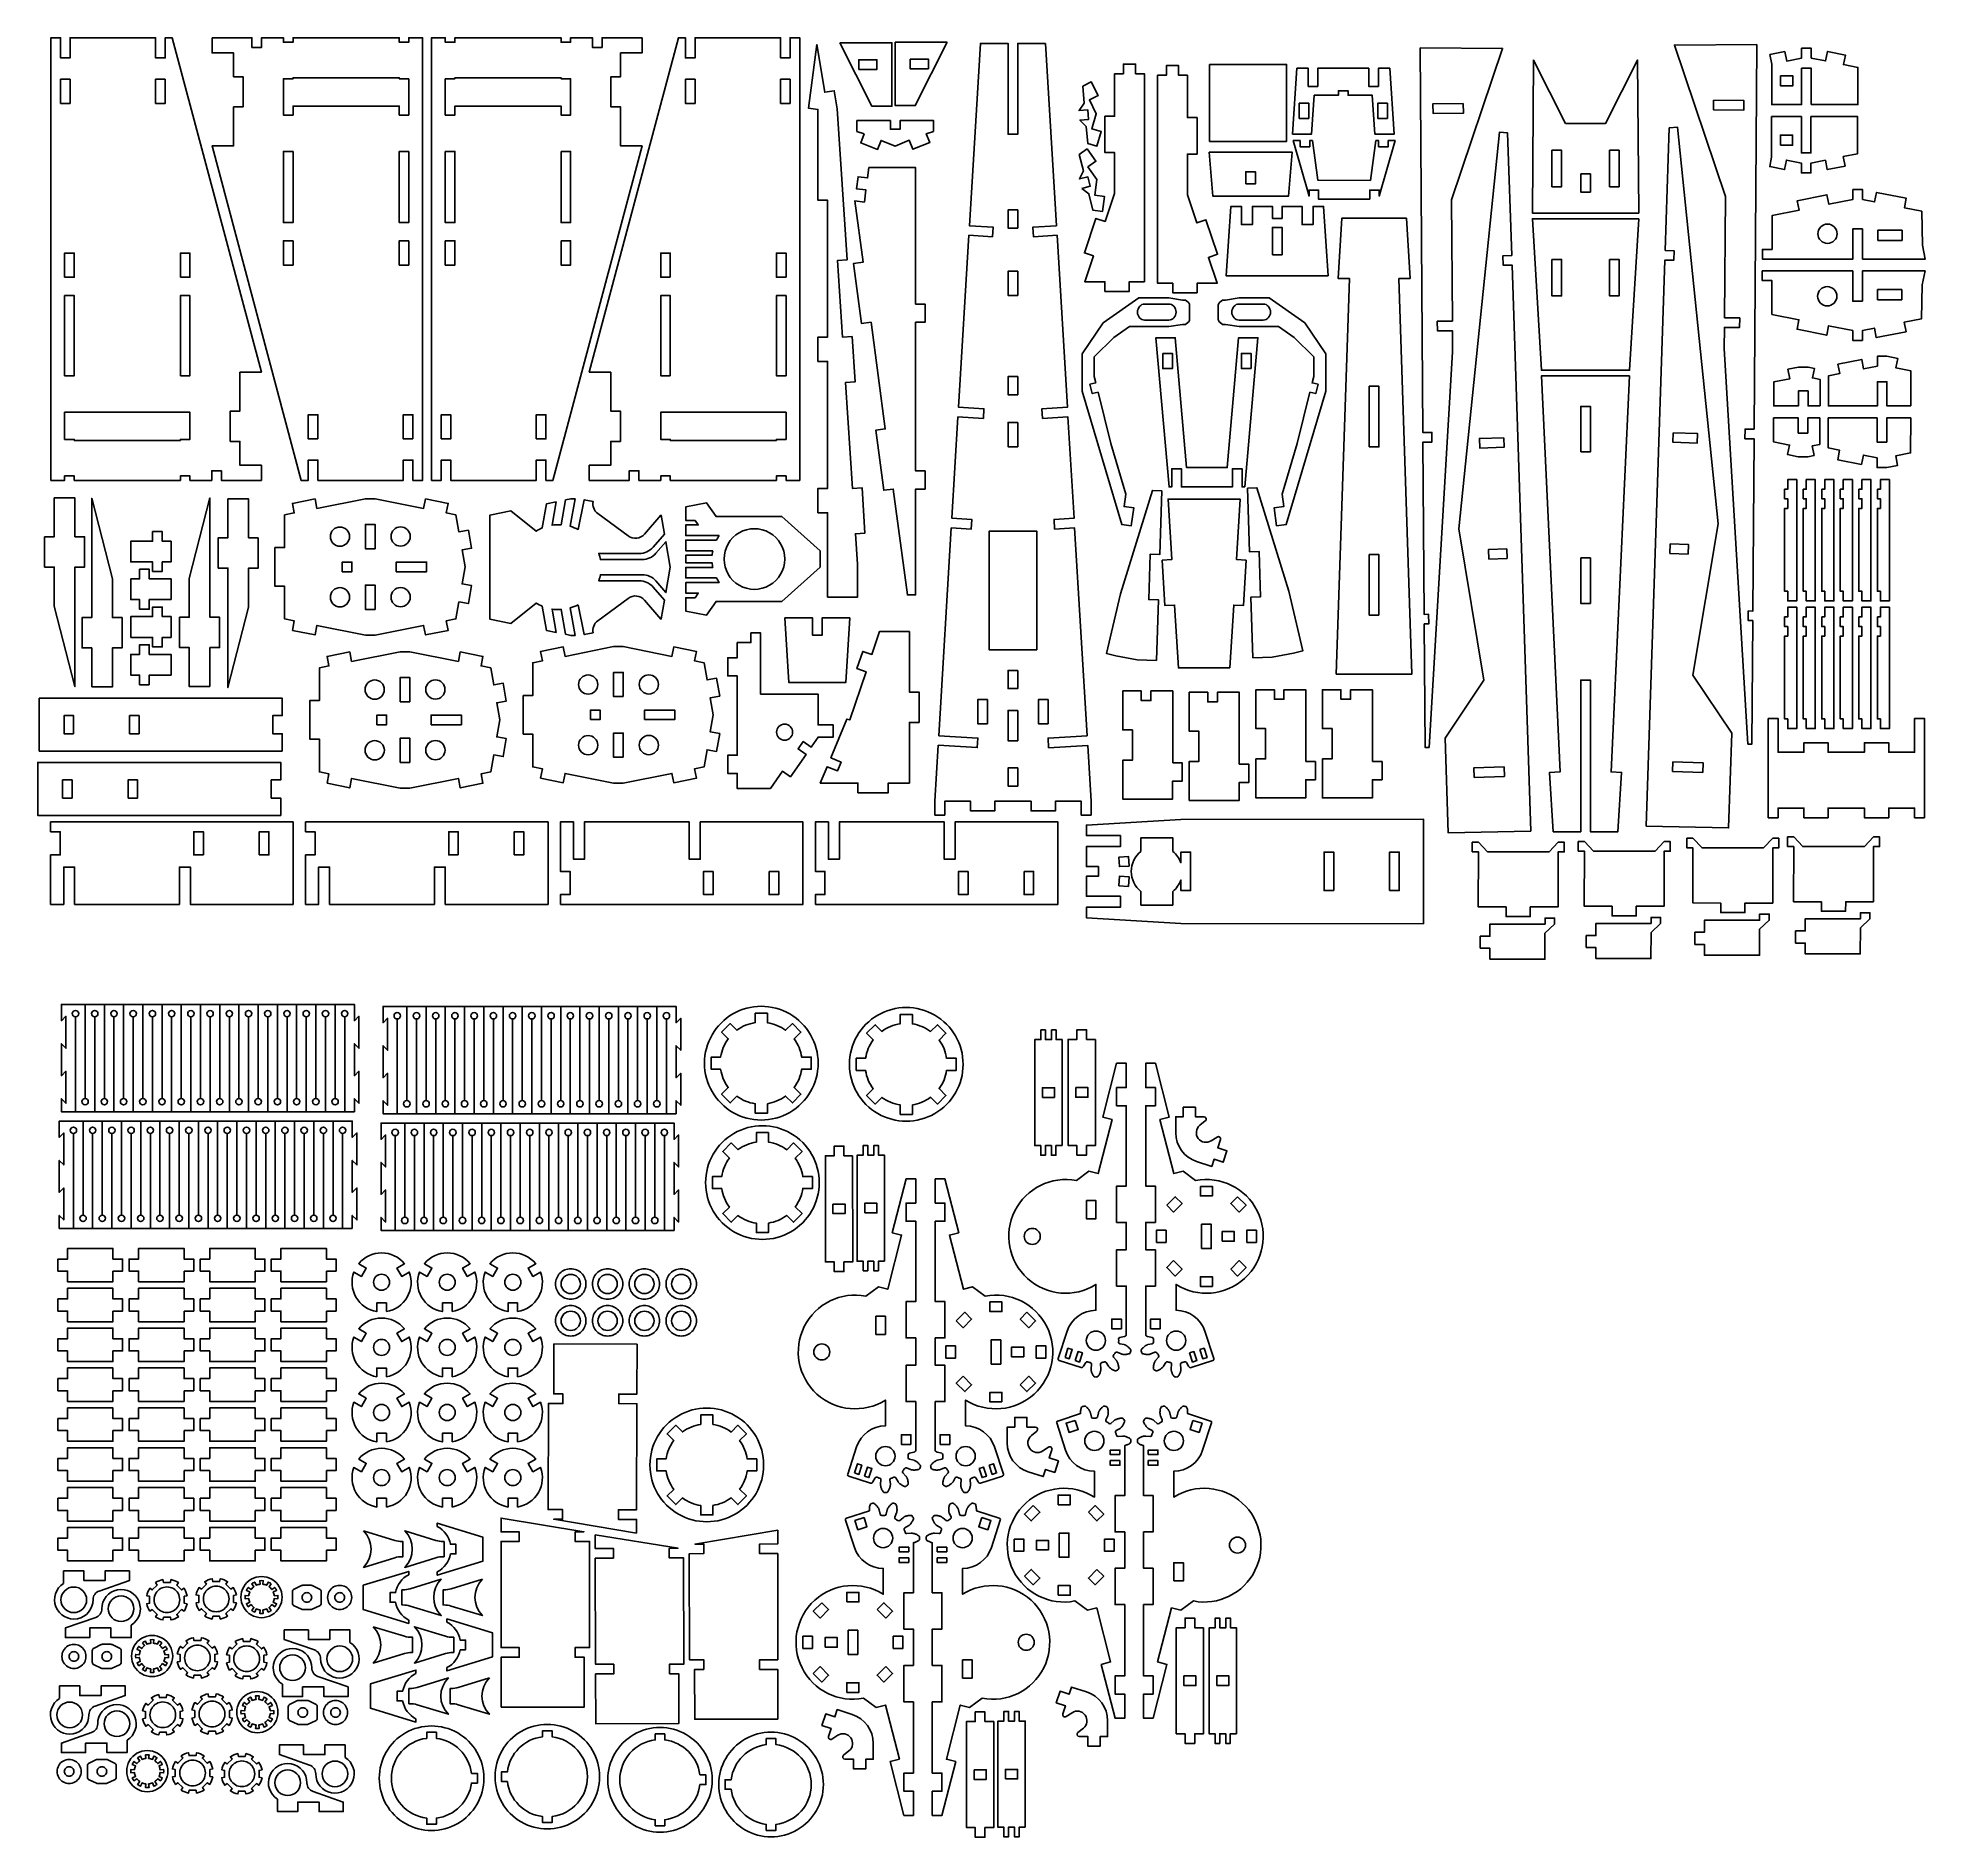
# Model space of a CAD drawing. Header units: metres. Extents: x 1 to 590, y 33 to 594.
import ezdxf

# ---------------------------------------------------------------- set-up
doc = ezdxf.new("R2010")
doc.units = ezdxf.units.M

msp = doc.modelspace()

# ---------------------------------------------------------------- linework, layer by layer
at = {"color": 7}
for points in [[(70.319961, 456.234544), (70.319961, 460.964936), (63.621724, 460.964936), (63.621724, 468.379828), (60.617924, 468.379828), (60.617924, 477.840616), (63.621724, 477.840616), (63.621724, 489.985905), (70.319961, 489.985905), (42.486324, 594.362046), (40.310342, 594.362046), (40.310342, 588.047816), (37.306542, 588.047816), (37.306542, 594.362046), (10.650774, 594.362046), (10.650774, 588.047816), (7.646973, 588.047816), (7.646973, 594.362046), (4.643173, 594.362046), (4.643173, 456.234544), (8.924179, 456.234544), (8.924179, 457.653662), (11.927979, 457.653662), (11.927979, 456.234544), (45.040737, 456.234544), (45.040737, 457.653662), (48.044537, 457.653662), (48.044537, 456.234544), (54.85867, 456.234544), (54.85867, 459.238344), (57.86247, 459.238344), (57.86247, 456.234544), (70.319961, 456.234544)], [(54.936969, 594.362046), (54.936969, 589.631651), (61.635208, 589.631651), (61.635208, 582.216758), (64.639008, 582.216758), (64.639008, 572.75597), (61.635208, 572.75597), (61.635208, 560.610686), (54.936969, 560.610686), (82.770608, 456.234542), (84.946588, 456.234542), (84.946588, 462.548774), (87.950388, 462.548774), (87.950388, 456.234542), (114.606159, 456.234542), (114.606159, 462.548774), (117.609959, 462.548774), (117.609959, 456.234542), (120.613759, 456.234542), (120.613759, 594.362046), (116.332754, 594.362046), (116.332754, 592.942928), (113.328954, 592.942928), (113.328954, 594.362046), (80.216195, 594.362046), (80.216195, 592.942928), (77.212395, 592.942928), (77.212395, 594.362046), (70.398263, 594.362046), (70.398263, 591.358245), (67.394463, 591.358245), (67.394463, 594.362046), (54.936969, 594.362046)], [(189.106924, 594.362046), (189.106924, 589.631651), (182.408685, 589.631651), (182.408685, 582.216758), (179.404885, 582.216758), (179.404885, 572.75597), (182.408685, 572.75597), (182.408685, 560.610686), (189.106924, 560.610686), (161.273285, 456.234542), (159.097305, 456.234542), (159.097305, 462.548774), (156.093505, 462.548774), (156.093505, 456.234542), (129.437734, 456.234542), (129.437734, 462.548774), (126.433934, 462.548774), (126.433934, 456.234542), (123.430134, 456.234542), (123.430134, 594.362046), (127.711139, 594.362046), (127.711139, 592.942928), (130.714939, 592.942928), (130.714939, 594.362046), (163.827698, 594.362046), (163.827698, 592.942928), (166.831498, 592.942928), (166.831498, 594.362046), (173.64563, 594.362046), (173.64563, 591.358245), (176.64943, 591.358245), (176.64943, 594.362046), (189.106924, 594.362046)], [(172.652639, 456.234544), (172.652639, 460.964936), (179.350876, 460.964936), (179.350876, 468.379828), (182.354676, 468.379828), (182.354676, 477.840616), (179.350876, 477.840616), (179.350876, 489.985905), (172.652639, 489.985905), (200.486276, 594.362046), (202.662258, 594.362046), (202.662258, 588.047816), (205.666059, 588.047816), (205.666059, 594.362046), (232.321827, 594.362046), (232.321827, 588.047816), (235.325627, 588.047816), (235.325627, 594.362046), (238.329427, 594.362046), (238.329427, 456.234544), (234.048421, 456.234544), (234.048421, 457.653662), (231.044621, 457.653662), (231.044621, 456.234544), (197.931863, 456.234544), (197.931863, 457.653662), (194.928063, 457.653662), (194.928063, 456.234544), (188.113931, 456.234544), (188.113931, 459.238344), (185.110131, 459.238344), (185.110131, 456.234544), (172.652639, 456.234544)], [(247.003588, 419.780969), (256.298812, 419.780969), (256.298812, 430.111527), (255.67913, 439.572315), (258.681229, 439.768953), (257.753692, 453.92979), (254.751596, 453.733152), (252.587349, 486.775107), (255.589445, 486.971744), (254.661909, 501.132583), (251.659812, 500.935944), (250.095372, 524.820554), (253.097469, 525.017191), (250.005685, 572.219983), (249.079297, 577.820354), (246.125497, 577.331749), (243.659854, 592.237511), (241.017647, 572.420966), (243.999788, 572.023345), (243.999788, 543.640982), (247.003588, 543.640982), (247.003588, 500.935944), (243.995057, 500.935944), (243.995057, 493.367316), (247.003588, 493.367316), (247.003588, 453.733152), (243.995057, 453.733152), (243.995057, 446.164521), (247.003588, 446.164521), (247.003588, 419.780969)], [(250.856667, 592.786663), (260.86746, 573.001159), (267.101935, 573.009128), (267.103877, 592.8038), (250.856667, 592.786663)], [(284.361529, 592.959359), (274.350737, 573.173855), (268.116262, 573.181824), (268.11432, 592.976497), (284.361529, 592.959359)], [(315.017046, 592.610587), (318.431292, 535.706479), (311.073995, 535.26504), (311.253901, 532.266634), (318.611196, 532.708069), (321.831064, 479.043604), (313.90715, 478.568167), (314.087053, 475.569761), (322.010968, 476.045195), (323.90849, 444.41984), (317.684942, 444.04643), (317.864847, 441.04802), (324.088394, 441.421434), (327.99285, 376.550508), (315.804194, 375.819189), (315.9841, 372.820781), (328.172754, 373.5521), (329.208227, 356.09089), (329.208227, 351.809882), (326.139642, 351.809882), (326.139642, 356.09089), (318.097972, 356.09089), (318.097972, 353.08709), (310.529342, 353.08709), (310.529342, 356.09089), (299.176397, 356.09089), (299.176397, 353.08709), (291.607766, 353.08709), (291.607766, 356.09089), (283.566096, 356.09089), (283.566096, 351.809882), (280.49751, 351.809882), (280.49751, 356.09089), (281.546093, 373.567234), (293.729958, 372.836202), (293.909859, 375.83461), (281.725997, 376.565642), (285.617344, 441.421437), (291.840912, 441.048023), (292.020816, 444.04643), (285.79725, 444.419843), (287.694781, 476.045393), (295.618718, 475.569956), (295.798622, 478.568365), (287.874686, 479.043802), (291.094551, 532.708219), (298.451859, 532.26678), (298.631764, 535.26519), (291.274457, 535.706628), (294.688693, 592.610587), (303.350969, 592.610587), (303.350969, 564.228224), (306.354769, 564.228224), (306.354769, 592.610587), (315.017046, 592.610587)], [(431.913139, 591.179743), (457.646074, 591.057615), (441.724073, 543.746905), (441.98868, 505.947971), (437.258408, 505.914856), (437.279448, 502.911129), (442.00971, 502.944242), (442.055808, 496.359058), (434.686464, 372.912496), (433.441157, 372.903778), (433.171464, 411.429326), (434.590571, 411.439258), (434.569531, 414.442984), (433.150435, 414.433052), (432.774097, 468.192709), (435.612264, 468.21258), (435.591251, 471.216303), (432.753068, 471.196438), (431.913139, 591.179743)], [(536.969402, 592.21721), (511.236467, 592.095083), (527.158468, 544.784373), (526.893861, 506.985438), (531.624133, 506.952324), (531.603093, 503.948596), (526.872831, 503.98171), (526.826733, 497.396526), (534.196077, 373.949964), (535.441384, 373.941246), (535.711077, 412.466794), (534.29197, 412.476726), (534.31301, 415.480451), (535.732106, 415.470519), (536.108444, 469.230177), (533.270277, 469.250048), (533.29129, 472.25377), (536.129473, 472.233906), (536.969402, 592.21721)], [(553.949686, 573.49616), (568.499491, 573.49616), (568.499491, 585.116034), (564.006717, 586.012982), (564.595723, 588.963291), (559.029102, 590.074624), (558.440095, 587.124313), (553.949686, 588.020789), (553.949686, 591.088689), (550.945886, 591.088689), (550.945886, 588.020789), (546.289512, 587.091181), (545.700507, 590.041489), (541.061656, 589.115379), (541.650663, 586.165071), (541.650663, 573.49616), (550.945886, 573.49616), (550.945886, 584.849104), (553.949686, 584.849104), (553.949686, 573.49616)], [(256.721963, 584.474733), (256.716357, 587.478528), (262.39282, 587.489123), (262.398426, 584.485328), (256.721963, 584.474733)], [(278.496234, 584.647429), (278.50184, 587.651224), (272.825377, 587.661819), (272.819771, 584.658024), (278.496234, 584.647429)], [(333.541668, 515.212365), (333.541668, 518.216165), (327.259662, 518.216165), (329.978381, 526.285171), (327.131815, 527.244274), (330.756768, 538.00295), (333.603335, 537.043845), (336.554928, 545.804014), (336.554928, 558.527163), (333.551128, 558.527163), (333.551128, 569.88011), (336.554928, 569.88011), (336.554928, 583.125213), (339.310382, 583.125213), (339.310382, 586.129013), (343.094697, 586.129013), (343.094697, 583.125213), (345.850152, 583.125213), (345.850152, 518.216165), (341.119759, 518.216165), (341.119759, 515.212365), (333.541668, 515.212365)], [(362.29942, 514.763904), (362.29942, 517.767704), (368.581423, 517.767704), (365.862709, 525.83671), (368.709273, 526.795814), (365.084319, 537.554486), (362.237752, 536.595384), (359.28616, 545.355553), (359.28616, 558.078702), (362.28996, 558.078702), (362.28996, 569.43165), (359.28616, 569.43165), (359.28616, 582.676752), (356.530705, 582.676752), (356.530705, 585.680552), (352.74639, 585.680552), (352.74639, 582.676752), (349.990935, 582.676752), (349.990935, 517.767704), (354.721328, 517.767704), (354.721328, 514.763904), (362.29942, 514.763904)], [(366.215967, 586.056226), (390.246368, 586.056226), (390.246368, 562.025824), (366.215967, 562.025824), (366.215967, 586.056226)], [(392.045185, 564.290156), (393.468989, 584.840221), (396.976343, 584.840221), (396.976343, 579.163748), (399.980143, 579.163748), (399.980143, 584.840221), (415.897918, 584.840221), (415.897918, 579.163748), (418.901718, 579.163748), (418.901718, 584.840221), (422.409074, 584.840221), (423.832877, 564.290156), (417.825277, 564.290156), (416.984199, 576.429581), (409.440931, 576.429581), (409.440931, 577.848699), (406.437131, 577.848699), (406.437131, 576.429581), (398.893862, 576.429581), (398.052785, 564.290156), (392.045185, 564.290156)], [(500.123457, 539.655725), (466.944498, 539.655725), (467.278689, 587.394676), (477.289481, 567.609172), (489.764303, 567.609172), (499.775096, 587.394676), (500.123457, 539.655725)], [(7.646973, 581.425263), (10.650774, 581.425263), (10.650774, 573.856633), (7.646973, 573.856633), (7.646973, 581.425263)], [(40.310342, 581.425263), (40.310342, 573.856633), (37.306542, 573.856633), (37.306542, 581.425263), (40.310342, 581.425263)], [(116.332754, 581.589981), (113.328954, 581.589981), (113.328954, 581.869343), (80.216195, 581.869343), (80.216195, 581.589981), (77.212395, 581.589981), (77.212395, 570.235273), (80.216195, 570.235273), (80.216195, 573.02297), (113.328954, 573.02297), (113.328954, 570.235273), (116.332754, 570.235273), (116.332754, 581.589981)], [(127.711139, 581.589981), (130.714939, 581.589981), (130.714939, 581.869343), (163.827698, 581.869343), (163.827698, 581.589981), (166.831498, 581.589981), (166.831498, 570.235273), (163.827698, 570.235273), (163.827698, 573.02297), (130.714939, 573.02297), (130.714939, 570.235273), (127.711139, 570.235273), (127.711139, 581.589981)], [(202.662258, 581.425263), (202.662258, 573.856633), (205.666059, 573.856633), (205.666059, 581.425263), (202.662258, 581.425263)], [(235.325627, 581.425263), (232.321827, 581.425263), (232.321827, 573.856633), (235.325627, 573.856633), (235.325627, 581.425263)], [(326.615177, 579.228567), (327.079423, 573.941713), (325.505237, 571.642812), (328.210155, 571.880337), (328.472914, 568.888049), (325.767995, 568.650528), (327.718741, 566.661155), (328.182987, 561.374304), (331.067746, 560.537058), (332.38624, 565.079987), (329.501481, 565.917232), (330.862169, 570.605534), (328.705231, 574.984947), (331.399929, 576.312133), (329.309874, 580.555752), (326.615177, 579.228567)], [(544.406117, 582.484261), (548.190433, 582.484261), (548.190433, 579.30595), (544.406117, 579.30595), (544.406117, 582.484261)], [(397.185427, 569.171922), (397.185427, 573.902317), (394.181627, 573.902317), (394.181627, 569.171922), (397.185427, 569.171922)], [(421.696436, 569.171922), (421.696436, 573.902317), (418.692636, 573.902317), (418.692636, 569.171922), (421.696436, 569.171922)], [(445.38334, 573.808945), (435.922785, 573.742717), (435.943812, 570.738991), (445.404381, 570.805219), (445.38334, 573.808945)], [(523.499201, 574.846413), (532.959756, 574.780185), (532.938729, 571.776459), (523.47816, 571.842686), (523.499201, 574.846413)], [(258.409158, 564.364256), (257.333405, 561.554326), (262.629222, 559.533337), (263.710387, 562.335817), (268.124971, 560.578712), (272.51298, 562.352757), (273.60457, 559.554321), (278.897943, 561.638066), (277.812584, 564.386167), (280.056647, 565.11656), (280.070435, 568.538586), (269.626113, 568.537159), (269.631167, 565.821835), (266.617372, 565.816245), (266.62232, 568.531569), (256.171687, 568.532645), (256.173176, 565.113122), (258.409158, 564.364256)], [(502.458175, 348.342455), (528.180749, 347.79493), (529.157195, 377.347671), (517.046476, 395.428407), (524.879935, 442.65814), (512.195044, 566.490135), (509.657352, 566.230186), (508.394172, 527.999237), (511.145744, 527.908325), (511.046549, 524.906161), (508.29498, 524.997077), (502.458175, 348.342455)], [(553.878469, 569.786263), (568.428274, 569.786263), (568.428274, 558.166389), (563.9355, 557.269441), (564.524506, 554.319132), (558.957885, 553.207799), (558.368878, 556.15811), (553.878469, 555.261634), (553.878469, 552.193734), (550.874669, 552.193734), (550.874669, 555.261634), (546.218295, 556.191242), (545.629289, 553.240934), (540.990439, 554.167044), (541.579446, 557.117352), (541.579446, 569.786263), (550.874669, 569.786263), (550.874669, 558.433319), (553.878469, 558.433319), (553.878469, 569.786263)], [(326.327054, 547.368266), (328.558571, 545.699929), (329.824273, 540.545869), (332.80302, 540.158713), (333.412712, 544.849653), (330.433967, 545.236807), (331.063169, 550.077856), (328.263104, 554.076764), (330.723672, 555.799675), (328.010429, 559.674587), (325.549861, 557.951677), (326.815563, 552.797617), (325.610684, 550.285391), (328.247663, 550.932965), (328.964033, 548.015838), (326.327054, 547.368266)], [(416.165692, 543.965982), (416.165692, 546.840149), (419.169492, 546.836225), (419.169492, 544.944068), (424.100651, 562.297372), (421.964209, 562.297372), (421.964209, 560.349667), (418.960409, 560.349667), (418.960409, 562.297372), (418.09305, 562.297372), (416.390825, 549.867313), (400.019857, 549.888673), (398.320559, 562.297372), (397.4532, 562.297372), (397.4532, 560.349667), (394.449399, 560.349667), (394.449399, 562.297372), (392.312959, 562.297372), (397.244117, 544.944068), (397.244117, 546.836219), (400.247917, 546.840144), (400.247917, 543.965982), (416.165692, 543.965982)], [(466.424366, 346.786253), (440.701792, 346.238728), (439.725346, 375.791469), (451.836065, 393.872205), (444.002606, 441.101938), (456.687497, 564.933933), (459.225189, 564.673984), (460.488369, 526.443036), (457.736797, 526.352123), (457.835992, 523.34996), (460.587561, 523.440875), (466.424366, 346.786253)], [(544.334899, 560.798162), (548.119215, 560.798162), (548.119215, 563.976473), (544.334899, 563.976473), (544.334899, 560.798162)], [(80.216195, 558.882326), (77.212395, 558.882326), (77.212395, 536.672377), (80.216195, 536.672377), (80.216195, 558.882326)], [(116.332754, 558.882326), (113.328954, 558.882326), (113.328954, 536.672377), (116.332754, 536.672377), (116.332754, 558.882326)], [(127.711139, 558.882326), (130.714939, 558.882326), (130.714939, 536.672377), (127.711139, 536.672377), (127.711139, 558.882326)], [(163.827698, 558.882326), (166.831498, 558.882326), (166.831498, 536.672377), (163.827698, 536.672377), (163.827698, 558.882326)], [(277.455424, 453.540905), (274.451624, 453.540905), (274.451624, 420.504457), (271.928747, 420.504457), (267.523887, 453.540905), (264.541747, 453.143288), (262.041002, 471.898882), (265.023142, 472.2965), (260.585976, 505.575239), (257.603838, 505.177621), (255.10309, 523.933215), (258.085231, 524.330833), (255.530049, 543.494702), (258.508793, 543.107546), (258.996546, 546.860296), (256.017802, 547.247452), (256.505555, 551.000203), (259.484303, 550.613046), (259.901801, 553.825257), (274.451624, 553.825257), (274.451624, 511.251711), (277.455424, 511.251711), (277.455424, 505.575239), (274.451624, 505.575239), (274.451624, 459.217378), (277.455424, 459.217378), (277.455424, 453.540905)], [(366.030053, 558.613571), (392.008852, 558.613571), (390.845415, 544.970594), (367.19349, 544.970594), (366.030053, 558.613571)], [(473.04434, 547.887692), (476.04814, 547.887692), (476.04814, 559.240638), (473.04434, 559.240638), (473.04434, 547.887692)], [(491.005685, 547.887692), (494.009485, 547.887692), (494.009485, 559.240638), (491.005685, 559.240638), (491.005685, 547.887692)], [(377.517554, 548.75491), (380.521354, 548.75491), (380.521354, 552.539225), (377.517554, 552.539225), (377.517554, 548.75491)], [(482.024992, 551.888747), (485.028792, 551.888747), (485.028792, 546.212275), (482.024992, 546.212275), (482.024992, 551.888747)], [(569.972048, 534.764288), (566.968247, 534.764288), (566.968247, 525.3035), (538.735679, 525.3035), (538.735679, 528.3073), (541.739479, 528.3073), (541.739479, 538.870261), (550.178596, 540.555064), (549.58959, 543.505373), (558.867293, 545.357593), (559.456298, 542.407285), (566.968247, 543.906988), (566.968247, 546.974888), (569.972048, 546.974888), (569.972048, 543.906988), (573.740284, 543.154687), (574.329291, 546.104998), (583.606994, 544.252777), (583.01799, 541.302466), (588.443147, 540.219375), (588.655957, 529.673528), (589.530933, 525.3035), (569.972048, 525.3035), (569.972048, 534.764288)], [(306.354769, 540.652566), (306.354769, 534.976091), (303.350969, 534.976091), (303.350969, 540.652566), (306.354769, 540.652566)], [(403.214289, 520.036747), (401.790485, 541.752071), (398.484174, 541.752071), (398.484174, 536.075598), (395.07829, 536.075598), (395.07829, 541.752071), (388.822343, 541.752071), (388.822343, 537.967755), (385.818543, 537.967755), (385.818543, 541.752071), (379.562599, 541.752071), (379.562599, 536.075598), (376.156714, 536.075598), (376.156714, 541.752071), (372.850403, 541.752071), (371.426596, 520.036747), (403.214289, 520.036747)], [(425.257508, 519.263647), (428.776904, 519.263647), (427.641609, 538.019241), (407.442826, 538.019241), (406.30753, 519.263647), (409.826927, 519.263647), (405.747515, 395.797619), (429.336919, 395.797619), (425.257508, 519.263647)], [(500.123457, 537.888928), (497.285221, 490.584988), (469.782733, 490.584988), (466.944498, 537.888928), (500.123457, 537.888928)], [(80.216195, 530.995905), (77.212395, 530.995905), (77.212395, 523.427273), (80.216195, 523.427273), (80.216195, 530.995905)], [(116.332754, 530.995905), (113.328954, 530.995905), (113.328954, 523.427273), (116.332754, 523.427273), (116.332754, 530.995905)], [(127.711139, 530.995905), (130.714939, 530.995905), (130.714939, 523.427273), (127.711139, 523.427273), (127.711139, 530.995905)], [(163.827698, 530.995905), (166.831498, 530.995905), (166.831498, 523.427273), (163.827698, 523.427273), (163.827698, 530.995905)], [(385.818543, 526.637054), (385.818543, 535.151762), (388.822343, 535.151762), (388.822343, 526.637054), (385.818543, 526.637054)], [(574.702441, 531.124691), (582.280532, 531.124691), (582.280532, 534.303002), (574.702441, 534.303002), (574.702441, 531.124691)], [(8.924179, 519.600683), (11.927979, 519.600683), (11.927979, 527.169314), (8.924179, 527.169314), (8.924179, 519.600683)], [(45.040737, 519.600683), (48.044537, 519.600683), (48.044537, 527.169314), (45.040737, 527.169314), (45.040737, 519.600683)], [(197.931863, 519.600683), (194.928063, 519.600683), (194.928063, 527.169314), (197.931863, 527.169314), (197.931863, 519.600683)], [(234.048421, 519.600683), (231.044621, 519.600683), (231.044621, 527.169314), (234.048421, 527.169314), (234.048421, 519.600683)], [(473.051423, 525.165776), (476.055223, 525.165776), (476.055223, 513.812832), (473.051423, 513.812832), (473.051423, 525.165776)], [(491.012768, 525.165776), (494.016568, 525.165776), (494.016568, 513.812832), (491.012768, 513.812832), (491.012768, 525.165776)], [(306.354769, 521.523185), (306.354769, 513.954557), (303.350969, 513.954557), (303.350969, 521.523185), (306.354769, 521.523185)], [(569.90083, 512.132815), (566.89703, 512.132815), (566.89703, 521.593603), (538.664462, 521.593603), (538.664462, 518.589803), (541.668262, 518.589803), (541.668262, 508.026842), (550.107379, 506.342039), (549.518373, 503.39173), (558.796075, 501.539509), (559.385081, 504.489818), (566.89703, 502.990115), (566.89703, 499.922215), (569.90083, 499.922215), (569.90083, 502.990115), (573.669067, 503.742416), (574.258074, 500.792105), (583.535777, 502.644326), (582.946773, 505.594637), (588.37193, 506.677728), (588.58474, 517.223575), (589.459716, 521.593603), (569.90083, 521.593603), (569.90083, 512.132815)], [(8.924179, 488.87426), (11.927979, 488.87426), (11.927979, 513.924211), (8.924179, 513.924211), (8.924179, 488.87426)], [(45.040737, 488.87426), (48.044537, 488.87426), (48.044537, 513.924211), (45.040737, 513.924211), (45.040737, 488.87426)], [(197.931863, 488.87426), (194.928063, 488.87426), (194.928063, 513.924211), (197.931863, 513.924211), (197.931863, 488.87426)], [(234.048421, 488.87426), (231.044621, 488.87426), (231.044621, 513.924211), (234.048421, 513.924211), (234.048421, 488.87426)], [(574.631223, 515.772412), (582.209315, 515.772412), (582.209315, 512.594101), (574.631223, 512.594101), (574.631223, 515.772412)], [(377.205135, 454.214133), (381.27302, 500.750687), (375.26542, 500.750687), (371.722674, 460.221733), (359.035672, 460.221733), (355.492928, 500.750687), (349.485328, 500.750687), (353.553212, 454.214133), (354.416487, 454.214133), (354.416487, 459.890605), (357.420287, 459.890605), (357.420287, 454.214133), (373.338062, 454.214133), (373.338062, 459.890605), (376.341862, 459.890605), (376.341862, 454.214133), (377.205135, 454.214133)], [(351.621769, 495.868922), (354.625569, 495.868922), (354.625569, 491.138527), (351.621769, 491.138527), (351.621769, 495.868922)], [(379.136579, 491.138527), (379.136579, 495.868922), (376.132778, 495.868922), (376.132778, 491.138527), (379.136579, 491.138527)], [(585.066546, 479.450289), (577.592091, 479.450289), (577.592091, 487.018918), (574.58829, 487.018918), (574.58829, 479.450289), (559.322219, 479.450289), (559.322219, 488.846277), (562.870928, 489.55475), (562.282423, 492.502554), (569.704586, 493.98433), (570.293091, 491.036526), (574.58829, 491.89403), (574.58829, 494.959324), (577.592091, 494.959324), (580.964407, 494.288672), (580.375401, 491.338362), (585.048569, 490.405399), (585.066546, 479.450289)], [(556.727102, 479.450289), (552.952422, 479.450289), (552.952422, 484.180682), (549.948622, 484.180682), (549.948622, 479.450289), (542.264793, 479.450289), (542.264793, 486.954129), (547.248809, 487.949148), (546.659804, 490.89946), (549.948622, 491.556045), (552.952422, 491.556045), (554.933083, 491.160622), (554.344077, 488.210311), (556.694578, 487.741053), (556.727102, 479.450289)], [(306.354769, 488.618232), (306.354769, 482.941759), (303.350969, 482.941759), (303.350969, 488.618232), (306.354769, 488.618232)], [(416.040319, 466.679826), (419.044119, 466.679826), (419.044119, 485.601402), (416.040319, 485.601402), (416.040319, 466.679826)], [(497.285221, 488.818191), (491.504011, 365.287068), (494.753141, 365.13501), (493.638794, 346.602278), (485.03588, 346.602278), (485.03588, 393.906219), (482.032079, 393.906219), (482.032079, 346.602278), (473.429161, 346.602278), (472.314815, 365.13501), (475.563947, 365.287068), (469.782734, 488.818191), (497.285221, 488.818191)], [(8.924179, 469.006605), (11.927979, 469.006605), (11.927979, 468.727244), (45.040737, 468.727244), (45.040737, 469.006605), (48.044537, 469.006605), (48.044537, 477.521314), (45.040737, 477.521314), (45.040737, 477.573618), (11.927979, 477.573618), (11.927979, 477.521314), (8.924179, 477.521314), (8.924179, 469.006605)], [(234.048421, 469.006605), (231.044621, 469.006605), (231.044621, 468.727244), (197.931863, 468.727244), (197.931863, 469.006605), (194.928063, 469.006605), (194.928063, 477.521314), (197.931863, 477.521314), (197.931863, 477.573618), (231.044621, 477.573618), (231.044621, 477.521314), (234.048421, 477.521314), (234.048421, 469.006605)], [(482.032079, 465.145949), (485.03588, 465.145949), (485.03588, 479.337129), (482.032079, 479.337129), (482.032079, 465.145949)], [(87.950388, 469.171325), (84.946588, 469.171325), (84.946588, 476.739956), (87.950388, 476.739956), (87.950388, 469.171325)], [(117.609959, 469.171325), (114.606159, 469.171325), (114.606159, 476.739956), (117.609959, 476.739956), (117.609959, 469.171325)], [(126.433934, 469.171325), (129.437734, 469.171325), (129.437734, 476.739956), (126.433934, 476.739956), (126.433934, 469.171325)], [(156.093505, 469.171325), (159.097305, 469.171325), (159.097305, 476.739956), (156.093505, 476.739956), (156.093505, 469.171325)], [(306.354769, 474.320394), (306.354769, 466.751765), (303.350969, 466.751765), (303.350969, 474.320394), (306.354769, 474.320394)], [(556.655885, 475.740393), (552.881205, 475.740393), (552.881205, 471.01), (549.877405, 471.01), (549.877405, 475.740393), (542.193575, 475.740393), (542.193575, 468.236553), (547.177592, 467.241534), (546.588586, 464.291222), (549.877405, 463.634637), (552.881205, 463.634637), (554.861866, 464.03006), (554.27286, 466.980371), (556.623361, 467.449629), (556.655885, 475.740393)], [(584.995329, 475.740393), (577.520873, 475.740393), (577.520873, 468.171764), (574.517073, 468.171764), (574.517073, 475.740393), (559.251002, 475.740393), (559.251002, 466.344405), (562.79971, 465.635932), (562.211206, 462.688128), (569.633369, 461.206352), (570.221874, 464.154155), (574.517073, 463.296652), (574.517073, 460.231358), (577.520873, 460.231358), (580.89319, 460.90201), (580.304184, 463.85232), (584.977352, 464.785283), (584.995329, 475.740393)], [(457.985349, 469.564582), (458.084544, 466.562421), (450.52004, 466.312483), (450.420849, 469.314647), (457.985349, 469.564582)], [(510.897192, 471.120783), (510.797997, 468.118623), (518.362501, 467.868685), (518.461692, 470.870848), (510.897192, 471.120783)], [(378.001615, 453.841937), (378.647202, 433.989886), (381.649417, 434.087519), (382.110667, 419.903834), (379.108455, 419.806203), (379.723457, 400.894624), (385.756567, 401.090819), (392.346421, 402.329864), (395.258687, 403.012103), (390.895869, 421.635619), (381.003827, 453.93957), (378.001615, 453.841937)], [(545.662538, 453.488479), (546.608615, 453.488479), (546.608615, 456.49228), (549.446851, 456.49228), (549.446851, 418.649129), (546.608615, 418.649129), (546.608615, 421.652929), (545.662538, 421.652929), (545.662538, 447.480879), (546.608615, 447.480879), (546.608615, 450.484679), (545.662538, 450.484679), (545.662538, 453.488479)], [(551.446851, 453.488479), (552.392927, 453.488479), (552.392927, 456.49228), (555.231163, 456.49228), (555.231163, 418.649129), (552.392927, 418.649129), (552.392927, 421.652929), (551.446851, 421.652929), (551.446851, 447.480879), (552.392927, 447.480879), (552.392927, 450.484679), (551.446851, 450.484679), (551.446851, 453.488479)], [(557.231163, 453.488479), (558.17724, 453.488479), (558.17724, 456.49228), (561.015475, 456.49228), (561.015475, 418.649129), (558.17724, 418.649129), (558.17724, 421.652929), (557.231163, 421.652929), (557.231163, 447.480879), (558.17724, 447.480879), (558.17724, 450.484679), (557.231163, 450.484679), (557.231163, 453.488479)], [(563.015475, 453.488479), (563.961552, 453.488479), (563.961552, 456.49228), (566.799788, 456.49228), (566.799788, 418.649129), (563.961552, 418.649129), (563.961552, 421.652929), (563.015475, 421.652929), (563.015475, 447.480879), (563.961552, 447.480879), (563.961552, 450.484679), (563.015475, 450.484679), (563.015475, 453.488479)], [(568.799788, 453.488479), (569.745864, 453.488479), (569.745864, 456.49228), (572.5841, 456.49228), (572.5841, 418.649129), (569.745864, 418.649129), (569.745864, 421.652929), (568.799788, 421.652929), (568.799788, 447.480879), (569.745864, 447.480879), (569.745864, 450.484679), (568.799788, 450.484679), (568.799788, 453.488479)], [(574.5841, 453.488479), (575.530177, 453.488479), (575.530177, 456.49228), (578.368412, 456.49228), (578.368412, 418.649129), (575.530177, 418.649129), (575.530177, 421.652929), (574.5841, 421.652929), (574.5841, 447.480879), (575.530177, 447.480879), (575.530177, 450.484679), (574.5841, 450.484679), (574.5841, 453.488479)], [(2.68255, 438.624905), (5.691082, 438.624905), (5.691082, 450.770191), (12.143338, 450.770191), (12.143338, 438.624905), (15.15187, 438.624905), (15.15187, 429.164117), (12.143338, 429.164117), (12.143338, 391.900437), (5.691082, 417.01883), (5.691082, 429.164117), (2.68255, 429.164117), (2.68255, 438.624905)], [(17.389137, 391.795457), (17.389137, 403.940742), (14.380609, 403.940742), (14.380609, 413.40153), (17.389137, 413.40153), (17.389137, 450.665209), (23.841396, 425.546818), (23.841396, 413.40153), (26.849925, 413.40153), (26.849925, 403.940742), (23.841396, 403.940742), (23.841396, 391.795457), (17.389137, 391.795457)], [(54.267112, 391.900438), (54.267112, 404.045723), (57.27564, 404.045723), (57.27564, 413.506511), (54.267112, 413.506511), (54.267112, 450.77019), (47.814853, 425.651799), (47.814853, 413.506511), (44.806324, 413.506511), (44.806324, 404.045723), (47.814853, 404.045723), (47.814853, 391.900438), (54.267112, 391.900438)], [(69.355253, 438.315003), (66.346721, 438.315003), (66.346721, 450.46029), (59.894465, 450.46029), (59.894465, 438.315003), (56.885933, 438.315003), (56.885933, 428.854215), (59.894465, 428.854215), (59.894465, 391.590536), (66.346721, 416.708929), (66.346721, 428.854215), (69.355253, 428.854215), (69.355253, 438.315003)], [(79.992924, 409.442836), (80.582949, 412.392944), (77.574418, 412.994652), (77.574418, 423.228041), (74.565888, 423.228041), (74.565888, 435.243242), (77.574418, 435.243242), (77.574418, 445.476629), (80.582949, 446.078339), (79.992924, 449.028444), (87.062045, 450.442279), (87.652072, 447.492173), (102.803186, 450.522414), (105.806987, 450.522414), (120.962739, 447.491719), (121.552857, 450.442279), (128.621978, 449.028444), (128.031861, 446.077886), (131.040483, 445.475684), (131.970975, 440.151521), (134.937577, 440.669988), (135.914829, 435.078271), (132.948227, 434.559804), (133.87872, 429.235642), (132.948227, 423.911479), (135.914829, 423.393013), (134.937577, 417.801294), (131.970975, 418.31976), (131.040483, 412.9956), (128.031861, 412.393398), (128.621978, 409.442836), (121.552857, 408.029005), (120.962739, 410.979564), (105.806987, 407.948869), (102.803186, 407.948869), (87.652072, 410.979111), (87.062045, 408.029005), (79.992924, 409.442836)], [(351.357995, 453.002641), (350.706371, 433.150787), (347.704189, 433.24933), (347.238621, 419.065789), (350.240806, 418.967243), (349.62005, 400.055851), (343.587004, 400.253883), (336.997524, 401.494933), (334.085466, 402.178056), (338.453948, 420.800244), (348.355813, 453.101186), (351.357995, 453.002641)], [(372.565236, 397.729819), (373.752468, 417.343486), (376.750782, 417.161995), (377.608219, 431.327249), (374.609905, 431.50874), (375.753155, 450.395747), (353.272789, 450.395747), (354.416038, 431.50874), (351.417725, 431.327249), (352.275162, 417.161995), (355.273475, 417.343486), (356.460707, 397.729819), (372.565236, 397.729819)], [(105.806987, 434.912114), (105.806987, 442.480746), (102.803186, 442.480746), (102.803186, 434.912114), (105.806987, 434.912114)], [(36.389108, 427.808976), (36.389108, 430.812776), (29.579707, 430.812776), (29.579707, 437.269764), (36.389108, 437.269764), (36.389108, 440.273564), (39.392908, 440.273564), (39.392908, 437.269764), (42.148365, 437.269764), (42.148365, 430.812776), (39.392908, 430.812776), (39.392908, 427.808976), (36.389108, 427.808976)], [(312.32689, 403.39483), (297.378846, 403.39483), (297.378846, 440.368213), (312.32689, 440.368213), (312.32689, 403.39483)], [(509.950715, 436.447098), (509.851522, 433.444937), (515.524897, 433.257484), (515.624092, 436.259647), (509.950715, 436.447098)], [(95.549914, 427.733741), (95.549914, 430.737542), (98.553715, 430.737542), (98.553715, 427.733741), (95.549914, 427.733741)], [(112.429538, 427.733741), (112.429538, 430.737542), (121.890326, 430.737542), (121.890326, 427.733741), (112.429538, 427.733741)], [(419.044119, 414.185004), (419.044119, 433.106578), (416.040319, 433.106578), (416.040319, 414.185004), (419.044119, 414.185004)], [(458.931826, 434.890896), (459.031019, 431.888735), (453.357644, 431.701282), (453.258449, 434.703446), (458.931826, 434.890896)], [(482.032079, 432.03319), (485.03588, 432.03319), (485.03588, 417.842007), (482.032079, 417.842007), (482.032079, 432.03319)], [(42.148363, 419.036525), (35.338961, 419.036525), (35.338961, 416.032724), (32.335161, 416.032724), (32.335161, 419.036525), (29.579707, 419.036525), (29.579707, 425.493512), (32.335161, 425.493512), (32.335161, 428.497313), (35.338961, 428.497313), (35.338961, 425.493512), (42.148363, 425.493512), (42.148363, 419.036525)], [(105.806987, 415.990538), (105.806987, 423.55917), (102.803186, 423.55917), (102.803186, 415.990538), (105.806987, 415.990538)], [(29.579707, 407.260273), (36.389108, 407.260273), (36.389108, 404.256472), (39.392908, 404.256472), (39.392908, 407.260273), (42.148363, 407.260273), (42.148363, 413.71726), (39.392908, 413.71726), (39.392908, 416.721061), (36.389108, 416.721061), (36.389108, 413.71726), (29.579707, 413.71726), (29.579707, 407.260273)], [(233.701768, 413.30032), (234.930018, 393.11976), (252.683416, 393.11976), (253.911667, 413.30032), (245.308618, 413.30032), (245.308618, 407.919783), (242.304817, 407.919783), (242.304817, 413.30032), (233.701768, 413.30032)], [(545.662538, 413.645329), (546.608615, 413.645329), (546.608615, 416.649129), (549.446851, 416.649129), (549.446851, 378.805978), (546.608615, 378.805978), (546.608615, 381.809778), (545.662538, 381.809778), (545.662538, 407.637728), (546.608615, 407.637728), (546.608615, 410.641528), (545.662538, 410.641528), (545.662538, 413.645329)], [(551.446851, 413.645329), (552.392927, 413.645329), (552.392927, 416.649129), (555.231163, 416.649129), (555.231163, 378.805978), (552.392927, 378.805978), (552.392927, 381.809778), (551.446851, 381.809778), (551.446851, 407.637728), (552.392927, 407.637728), (552.392927, 410.641528), (551.446851, 410.641528), (551.446851, 413.645329)], [(557.231163, 413.645329), (558.17724, 413.645329), (558.17724, 416.649129), (561.015475, 416.649129), (561.015475, 378.805978), (558.17724, 378.805978), (558.17724, 381.809778), (557.231163, 381.809778), (557.231163, 407.637728), (558.17724, 407.637728), (558.17724, 410.641528), (557.231163, 410.641528), (557.231163, 413.645329)], [(563.015475, 413.645329), (563.961552, 413.645329), (563.961552, 416.649129), (566.799788, 416.649129), (566.799788, 378.805978), (563.961552, 378.805978), (563.961552, 381.809778), (563.015475, 381.809778), (563.015475, 407.637728), (563.961552, 407.637728), (563.961552, 410.641528), (563.015475, 410.641528), (563.015475, 413.645329)], [(568.799788, 413.645329), (569.745864, 413.645329), (569.745864, 416.649129), (572.5841, 416.649129), (572.5841, 378.805978), (569.745864, 378.805978), (569.745864, 381.809778), (568.799788, 381.809778), (568.799788, 407.637728), (569.745864, 407.637728), (569.745864, 410.641528), (568.799788, 410.641528), (568.799788, 413.645329)], [(574.5841, 413.645329), (575.530177, 413.645329), (575.530177, 416.649129), (578.368412, 416.649129), (578.368412, 378.805978), (575.530177, 378.805978), (575.530177, 381.809778), (574.5841, 381.809778), (574.5841, 407.637728), (575.530177, 407.637728), (575.530177, 410.641528), (574.5841, 410.641528), (574.5841, 413.645329)], [(223.085441, 408.647251), (223.085441, 405.638722), (218.83597, 405.638722), (218.83597, 400.908326), (215.83217, 400.908326), (215.83217, 395.231854), (218.83597, 395.231854), (218.83597, 370.464555), (215.83217, 370.464555), (215.83217, 364.788083), (218.83597, 364.788083), (218.83597, 360.057688), (229.148771, 360.057688), (232.934552, 365.464344), (235.395122, 363.741436), (240.278957, 370.716276), (237.818387, 372.439187), (239.433575, 374.745914), (241.894144, 373.023003), (244.064737, 376.122932), (248.795133, 376.122932), (248.795133, 379.907248), (244.064737, 379.907248), (244.064737, 389.549989), (226.089241, 389.549989), (226.089241, 408.647251), (223.085441, 408.647251)], [(272.536736, 409.089248), (272.536736, 390.167673), (275.545268, 390.167673), (275.545268, 380.706882), (272.536736, 380.706882), (272.536736, 361.785312), (265.914185, 361.785312), (265.914185, 358.776786), (256.453397, 358.776786), (256.453397, 361.785312), (244.727899, 361.785312), (246.873711, 366.892466), (250.086298, 365.560679), (251.236604, 368.335496), (248.024017, 369.667282), (253.064851, 381.773605), (253.938754, 381.479157), (259.012397, 396.537461), (256.16135, 397.498074), (257.973827, 402.877411), (260.824877, 401.916797), (263.241512, 409.089248), (272.536736, 409.089248)], [(35.338963, 392.480221), (35.338963, 395.484021), (42.148365, 395.484021), (42.148365, 401.941009), (35.338963, 401.941009), (35.338963, 404.944809), (32.335163, 404.944809), (32.335163, 401.941009), (29.579707, 401.941009), (29.579707, 395.484021), (32.335163, 395.484021), (32.335163, 392.480221), (35.338963, 392.480221)], [(90.836638, 361.70842), (91.426663, 364.658528), (88.418132, 365.260236), (88.418132, 375.493625), (85.409602, 375.493625), (85.409602, 387.508826), (88.418132, 387.508826), (88.418132, 397.742213), (91.426663, 398.343923), (90.836638, 401.294028), (97.905759, 402.707862), (98.495786, 399.757757), (113.6469, 402.787998), (116.6507, 402.787998), (131.806453, 399.757303), (132.396571, 402.707862), (139.465692, 401.294028), (138.875575, 398.34347), (141.884197, 397.741268), (142.814689, 392.417105), (145.781291, 392.935571), (146.758543, 387.343855), (143.791941, 386.825388), (144.722434, 381.501225), (143.791941, 376.177063), (146.758543, 375.658597), (145.781291, 370.066877), (142.814689, 370.585344), (141.884197, 365.261184), (138.875575, 364.658982), (139.465692, 361.70842), (132.396571, 360.294589), (131.806453, 363.245148), (116.6507, 360.214452), (113.6469, 360.214452), (98.495786, 363.244695), (97.905759, 360.294589), (90.836638, 361.70842)], [(157.444646, 363.282689), (158.034671, 366.232798), (155.02614, 366.834506), (155.02614, 377.067895), (152.01761, 377.067895), (152.01761, 389.083095), (155.02614, 389.083095), (155.02614, 399.316482), (158.034671, 399.918192), (157.444646, 402.868298), (164.513768, 404.282132), (165.103794, 401.332027), (180.254909, 404.362268), (183.258709, 404.362268), (198.414462, 401.331573), (199.004579, 404.282132), (206.073701, 402.868298), (205.483583, 399.917739), (208.492205, 399.315537), (209.422698, 393.991375), (212.389299, 394.509841), (213.366551, 388.918125), (210.39995, 388.399657), (211.330442, 383.075495), (210.39995, 377.751333), (213.366551, 377.232866), (212.389299, 371.641147), (209.422698, 372.159613), (208.492205, 366.835454), (205.483583, 366.233252), (206.073701, 363.282689), (199.004579, 361.868859), (198.414462, 364.819417), (183.258709, 361.788722), (180.254909, 361.788722), (165.103794, 364.818964), (164.513768, 361.868859), (157.444646, 363.282689)], [(116.6507, 387.177698), (116.6507, 394.746329), (113.6469, 394.746329), (113.6469, 387.177698), (116.6507, 387.177698)], [(183.258709, 388.751968), (183.258709, 396.320599), (180.254909, 396.320599), (180.254909, 388.751968), (183.258709, 388.751968)], [(306.354769, 396.941527), (303.350969, 396.941527), (303.350969, 391.265052), (306.354769, 391.265052), (306.354769, 396.941527)], [(354.691224, 368.08667), (357.693696, 368.08667), (357.693696, 362.410198), (354.690573, 362.410198), (354.689635, 356.774351), (339.112449, 356.776137), (339.11384, 368.921421), (342.11764, 368.921078), (342.118724, 378.381866), (339.114926, 378.382212), (339.116315, 390.527497), (344.875572, 390.526838), (344.875226, 387.523037), (347.879028, 387.522693), (347.879371, 390.526493), (354.693502, 390.525711), (354.691224, 368.08667)], [(375.464582, 367.684387), (378.467054, 367.684387), (378.467054, 362.007915), (375.463931, 362.007915), (375.462993, 356.372069), (359.885807, 356.373854), (359.887198, 368.519139), (362.890998, 368.518796), (362.892082, 377.979583), (359.888284, 377.979929), (359.889673, 390.125214), (365.64893, 390.124555), (365.648584, 387.120754), (368.652386, 387.12041), (368.652729, 390.12421), (375.46686, 390.123428), (375.464582, 367.684387)], [(396.23794, 368.488952), (399.240412, 368.488952), (399.240412, 362.812481), (396.237289, 362.812481), (396.236352, 357.176634), (380.659165, 357.17842), (380.660556, 369.323704), (383.664356, 369.323361), (383.66544, 378.784149), (380.661642, 378.784494), (380.663031, 390.929779), (386.422288, 390.92912), (386.421942, 387.92532), (389.425744, 387.924976), (389.426087, 390.928775), (396.240218, 390.927994), (396.23794, 368.488952)], [(417.011298, 368.488952), (420.01377, 368.488952), (420.01377, 362.812481), (417.010647, 362.812481), (417.00971, 357.176634), (401.432523, 357.17842), (401.433914, 369.323704), (404.437714, 369.323361), (404.438798, 378.784149), (401.435, 378.784494), (401.436389, 390.929779), (407.195646, 390.92912), (407.1953, 387.92532), (410.199102, 387.924976), (410.199445, 390.928775), (417.013576, 390.927994), (417.011298, 368.488952)], [(76.861749, 371.7475), (1.015444, 371.7475), (1.011212, 388.264965), (76.861749, 388.262096), (76.861749, 382.828834), (73.857949, 382.828834), (73.857949, 377.152362), (76.861749, 377.152362), (76.861749, 371.7475)], [(106.393628, 379.999325), (106.393628, 383.003125), (109.397428, 383.003125), (109.397428, 379.999325), (106.393628, 379.999325)], [(123.273252, 379.999325), (123.273252, 383.003125), (132.73404, 383.003125), (132.73404, 379.999325), (123.273252, 379.999325)], [(173.001637, 381.573595), (173.001637, 384.577395), (176.005437, 384.577395), (176.005437, 381.573595), (173.001637, 381.573595)], [(189.88126, 381.573595), (189.88126, 384.577395), (199.342048, 384.577395), (199.342048, 381.573595), (189.88126, 381.573595)], [(296.893981, 380.270788), (293.890181, 380.270788), (293.890181, 387.839419), (296.893981, 387.839419), (296.893981, 380.270788)], [(306.354769, 384.473254), (303.350969, 384.473254), (303.350969, 375.012464), (306.354769, 375.012464), (306.354769, 384.473254)], [(315.815557, 380.270788), (312.811757, 380.270788), (312.811757, 387.839419), (315.815557, 387.839419), (315.815557, 380.270788)], [(11.747876, 377.152362), (11.747876, 382.828834), (8.744075, 382.828834), (8.744075, 377.152362), (11.747876, 377.152362)], [(29.179377, 377.152362), (29.179377, 382.828834), (32.183178, 382.828834), (32.183178, 377.152362), (29.179377, 377.152362)], [(183.258709, 369.830392), (183.258709, 377.399023), (180.254909, 377.399023), (180.254909, 369.830392), (183.258709, 369.830392)], [(540.546938, 381.959384), (540.546938, 350.951651), (543.610224, 350.951651), (543.610224, 353.955452), (551.651894, 353.955452), (551.651894, 350.951651), (559.220525, 350.951651), (559.220525, 353.955452), (570.573471, 353.955452), (570.573471, 350.951651), (578.1421, 350.951651), (578.1421, 353.955452), (586.18377, 353.955452), (586.18377, 350.951651), (589.247058, 350.951651), (589.247058, 381.959384), (586.18377, 381.959384), (586.18377, 371.382224), (578.1421, 371.382224), (578.1421, 374.386024), (570.573471, 374.386024), (570.573471, 371.382224), (559.220525, 371.382224), (559.220525, 374.386024), (551.651894, 374.386024), (551.651894, 371.382224), (543.610224, 371.382224), (543.610224, 381.959384), (540.546938, 381.959384)], [(116.6507, 368.256122), (116.6507, 375.824754), (113.6469, 375.824754), (113.6469, 368.256122), (116.6507, 368.256122)], [(76.395648, 351.694319), (0.549344, 351.694319), (0.545112, 368.211784), (76.395648, 368.208914), (76.395648, 362.775652), (73.391848, 362.775652), (73.391848, 357.099181), (76.395648, 357.099181), (76.395648, 351.694319)], [(306.354769, 366.497757), (303.350969, 366.497757), (303.350969, 360.821283), (306.354769, 360.821283), (306.354769, 366.497757)], [(448.739721, 363.535618), (458.19535, 363.84804), (458.096156, 366.850201), (448.640529, 366.537781), (448.739721, 363.535618)], [(520.14282, 365.09182), (510.687191, 365.404242), (510.786385, 368.406403), (520.242012, 368.093982), (520.14282, 365.09182)], [(11.281775, 357.099181), (11.281775, 362.775652), (8.277975, 362.775652), (8.277975, 357.099181), (11.281775, 357.099181)], [(28.713277, 357.099181), (28.713277, 362.775652), (31.717077, 362.775652), (31.717077, 357.099181), (28.713277, 357.099181)], [(4.556382, 349.650937), (80.242684, 349.650937), (80.242684, 323.922536), (48.158788, 323.922536), (48.158788, 335.573335), (44.752905, 335.573335), (44.752905, 323.922536), (12.042229, 323.922536), (12.042229, 335.573335), (8.636347, 335.573335), (8.636347, 323.922536), (4.556382, 323.922536), (4.556382, 339.373705), (7.560182, 339.373705), (7.560182, 346.582825), (4.556382, 346.582825), (4.556382, 349.650937)], [(84.10219, 349.650937), (159.788491, 349.650937), (159.788491, 323.922536), (127.704595, 323.922536), (127.704595, 335.573335), (124.298712, 335.573335), (124.298712, 323.922536), (91.588036, 323.922536), (91.588036, 335.573335), (88.182154, 335.573335), (88.182154, 323.922536), (84.10219, 323.922536), (84.10219, 339.373705), (87.10599, 339.373705), (87.10599, 346.582825), (84.10219, 346.582825), (84.10219, 349.650937)], [(163.647997, 323.922536), (239.334299, 323.922536), (239.334299, 349.650937), (207.250403, 349.650937), (207.250403, 338.000139), (203.84452, 338.000139), (203.84452, 349.650937), (171.133844, 349.650937), (171.133844, 338.000139), (167.727962, 338.000139), (167.727962, 349.650937), (163.647997, 349.650937), (163.647997, 334.199769), (166.651797, 334.199769), (166.651797, 326.990648), (163.647997, 326.990648), (163.647997, 323.922536)], [(243.193804, 323.922536), (318.880106, 323.922536), (318.880106, 349.650937), (286.79621, 349.650937), (286.79621, 338.000139), (283.390327, 338.000139), (283.390327, 349.650937), (250.679651, 349.650937), (250.679651, 338.000139), (247.273769, 338.000139), (247.273769, 349.650937), (243.193804, 349.650937), (243.193804, 334.199769), (246.197605, 334.199769), (246.197605, 326.990648), (243.193804, 326.990648), (243.193804, 323.922536)], [(432.952896, 317.860088), (432.988664, 350.492147), (357.266594, 350.460874), (327.750806, 348.689927), (327.750806, 345.383617), (338.37396, 345.383617), (338.37396, 341.977734), (327.750806, 341.977734), (327.750806, 335.721788), (331.535121, 335.721788), (331.535121, 332.717988), (327.750806, 332.717988), (327.750806, 326.462041), (338.37396, 326.462041), (338.37396, 323.056156), (327.750806, 323.056156), (327.750806, 319.749845), (357.266594, 317.978898), (432.952896, 317.860088)], [(52.238752, 339.373705), (52.238752, 346.582825), (49.234951, 346.582825), (49.234951, 339.373705), (52.238752, 339.373705)], [(69.670255, 339.373705), (69.670255, 346.582825), (72.674055, 346.582825), (72.674055, 339.373705), (69.670255, 339.373705)], [(131.784559, 339.373705), (131.784559, 346.582825), (128.780759, 346.582825), (128.780759, 339.373705), (131.784559, 339.373705)], [(149.216063, 339.373705), (149.216063, 346.582825), (152.219863, 346.582825), (152.219863, 339.373705), (149.216063, 339.373705)], [(472.129434, 340.321356), (452.915416, 340.332857), (450.078981, 343.338349), (448.186821, 343.339487), (448.185026, 340.335689), (450.077181, 340.334556), (450.066891, 323.139576), (458.727821, 323.134393), (458.726022, 320.130592), (466.294651, 320.126062), (466.296449, 323.129863), (474.957379, 323.12468), (474.967671, 340.31966), (476.859828, 340.318527), (476.861624, 343.32232), (474.969468, 343.323458), (472.129434, 340.321356)], [(505.20829, 340.526926), (485.994272, 340.538427), (483.157837, 343.543919), (481.265677, 343.545057), (481.263881, 340.541259), (483.156037, 340.540126), (483.145747, 323.345146), (491.806676, 323.339963), (491.804878, 320.336162), (499.373506, 320.331632), (499.375305, 323.335433), (508.036235, 323.33025), (508.046527, 340.52523), (509.938683, 340.524097), (509.94048, 343.52789), (508.048323, 343.529028), (505.20829, 340.526926)], [(539.096577, 341.545906), (519.882559, 341.557407), (517.046124, 344.562899), (515.153964, 344.564037), (515.152169, 341.560239), (517.044324, 341.559106), (517.034034, 324.364126), (525.694964, 324.358944), (525.693165, 321.355143), (533.261794, 321.350612), (533.263592, 324.354413), (541.924522, 324.34923), (541.934814, 341.54421), (543.826971, 341.543077), (543.828767, 344.546871), (541.936611, 344.548008), (539.096577, 341.545906)], [(570.531763, 341.957046), (551.317745, 341.968547), (548.48131, 344.974039), (546.58915, 344.975177), (546.587355, 341.971379), (548.47951, 341.970246), (548.46922, 324.775266), (557.13015, 324.770084), (557.128351, 321.766283), (564.696979, 321.761752), (564.698778, 324.765553), (573.359708, 324.76037), (573.37, 341.95535), (575.262157, 341.954217), (575.263953, 344.958011), (573.371797, 344.959148), (570.531763, 341.957046)], [(337.909646, 338.712729), (340.908054, 338.892631), (341.087959, 335.894224), (338.089551, 335.714319), (337.909646, 338.712729)], [(404.948964, 328.212287), (404.948964, 340.227488), (401.945164, 340.227488), (401.945164, 328.212287), (404.948964, 328.212287)], [(422.380467, 328.212287), (422.380467, 340.227488), (425.384268, 340.227488), (425.384268, 328.212287), (422.380467, 328.212287)], [(211.330366, 334.199769), (211.330366, 326.990648), (208.326566, 326.990648), (208.326566, 334.199769), (211.330366, 334.199769)], [(228.76187, 334.199769), (228.76187, 326.990648), (231.76567, 326.990648), (231.76567, 334.199769), (228.76187, 334.199769)], [(290.876174, 334.199769), (290.876174, 326.990648), (287.872374, 326.990648), (287.872374, 334.199769), (290.876174, 334.199769)], [(308.307677, 334.199769), (308.307677, 326.990648), (311.311478, 326.990648), (311.311478, 334.199769), (308.307677, 334.199769)], [(337.909597, 329.722275), (340.908006, 329.54237), (341.087911, 332.54078), (338.089502, 332.720684), (337.909597, 329.722275)], [(450.671952, 310.22054), (453.67575, 310.218064), (453.67297, 306.843349), (470.867946, 306.829184), (470.874624, 314.934292), (473.880755, 317.770053), (473.88232, 319.662209), (470.878522, 319.664685), (470.876963, 317.772526), (453.681986, 317.786694), (453.678868, 314.00238), (450.67507, 314.004855), (450.671952, 310.22054)], [(483.750808, 310.42611), (486.754606, 310.423634), (486.751826, 307.048919), (503.946802, 307.034754), (503.95348, 315.139862), (506.959611, 317.975623), (506.961176, 319.867779), (503.957378, 319.870255), (503.955819, 317.978096), (486.760841, 317.992264), (486.757724, 314.20795), (483.753926, 314.210425), (483.750808, 310.42611)], [(517.639095, 311.445091), (520.642893, 311.442614), (520.640113, 308.0679), (537.835089, 308.053734), (537.841767, 316.158842), (540.847898, 318.994604), (540.849463, 320.886759), (537.845665, 320.889236), (537.844106, 318.997076), (520.649128, 319.011245), (520.646011, 315.22693), (517.642213, 315.229405), (517.639095, 311.445091)], [(549.074281, 311.856231), (552.078079, 311.853754), (552.075299, 308.47904), (569.270275, 308.464874), (569.276953, 316.569982), (572.283084, 319.405744), (572.284649, 321.297899), (569.280851, 321.300376), (569.279292, 319.408216), (552.084314, 319.422385), (552.081197, 315.63807), (549.077399, 315.640545), (549.074281, 311.856231)], [(320.170372, 248.643471), (320.194754, 281.756218), (318.302595, 281.757613), (318.304808, 284.761412), (316.88569, 284.762456), (316.883477, 281.758658), (314.991322, 281.76005), (314.993532, 284.763849), (313.574414, 284.764893), (313.572204, 281.761095), (311.680045, 281.762487), (311.655667, 248.64974), (313.547823, 248.648347), (313.545612, 245.644548), (314.96473, 245.643504), (314.96694, 248.647303), (316.859099, 248.64591), (316.856886, 245.642109), (318.276004, 245.641064), (318.278217, 248.644863), (320.170372, 248.643471)], [(330.581612, 281.800115), (330.605993, 248.687368), (327.833835, 248.685972), (327.836048, 245.682173), (324.825653, 245.678693), (324.823443, 248.682491), (322.091285, 248.681099), (322.066906, 281.793846), (324.819062, 281.795239), (324.816852, 284.799037), (327.847243, 284.802522), (327.849456, 281.798722), (330.581612, 281.800115)], [(314.031946, 263.702473), (314.034159, 266.706272), (317.818471, 266.703487), (317.81626, 263.699685), (314.031946, 263.702473)], [(324.443186, 266.741113), (324.445399, 263.737314), (328.22971, 263.740098), (328.2275, 266.7439), (324.443186, 266.741113)], [(254.833984, 245.487831), (254.858365, 212.375084), (252.086207, 212.373688), (252.08842, 209.369889), (249.078026, 209.366409), (249.075815, 212.370207), (246.343657, 212.368815), (246.319279, 245.481562), (249.071434, 245.482955), (249.069224, 248.486753), (252.099615, 248.490238), (252.101828, 245.486438), (254.833984, 245.487831)], [(264.74347, 212.58503), (264.767851, 245.697778), (262.875693, 245.699173), (262.877906, 248.702972), (261.458788, 248.704015), (261.456575, 245.700217), (259.564419, 245.70161), (259.566629, 248.705409), (258.147512, 248.706452), (258.145301, 245.702654), (256.253143, 245.704046), (256.228764, 212.591299), (258.12092, 212.589906), (258.11871, 209.586108), (259.537828, 209.585063), (259.540038, 212.588862), (261.432196, 212.587469), (261.429983, 209.583668), (262.849101, 209.582624), (262.851314, 212.586423), (264.74347, 212.58503)], [(363.326281, 235.935235), (367.110597, 235.935235), (367.110597, 232.931435), (363.326281, 232.931435), (363.326281, 235.935235)], [(248.695558, 230.428829), (248.697771, 227.42503), (252.482082, 227.427814), (252.479872, 230.431616), (248.695558, 230.428829)], [(258.605044, 227.644032), (258.607257, 230.647831), (262.391568, 230.645047), (262.389358, 227.641245), (258.605044, 227.644032)], [(327.75088, 231.4863), (330.75468, 231.4863), (330.75468, 225.809828), (327.75088, 225.809828), (327.75088, 231.4863)], [(352.844004, 230.02582), (354.968012, 227.901813), (357.643927, 230.577726), (355.51992, 232.701734), (352.844004, 230.02582)], [(374.916958, 232.701734), (377.592872, 230.02582), (375.468864, 227.901813), (372.792952, 230.577726), (374.916958, 232.701734)], [(363.716537, 216.542987), (363.716537, 224.111615), (366.720338, 224.111615), (366.720338, 216.542987), (363.716537, 216.542987)], [(349.610505, 218.435143), (352.614306, 218.435143), (352.614306, 222.219459), (349.610505, 222.219459), (349.610505, 218.435143)], [(370.097421, 218.825402), (370.097421, 221.829202), (373.881737, 221.829202), (373.881737, 218.825402), (370.097421, 218.825402)], [(377.822573, 218.435143), (377.822573, 222.219459), (380.826373, 222.219459), (380.826373, 218.435143), (377.822573, 218.435143)], [(24.025922, 209.481491), (27.029722, 209.481491), (27.029722, 213.265804), (24.025922, 213.265804), (24.025922, 216.59543), (9.834739, 216.59543), (9.834739, 213.265804), (6.830939, 213.265804), (6.830939, 209.481491), (9.834739, 209.481491), (9.834739, 206.151865), (24.025922, 206.151865), (24.025922, 209.481491)], [(46.224705, 209.481491), (49.228505, 209.481491), (49.228505, 213.265804), (46.224705, 213.265804), (46.224705, 216.59543), (32.033522, 216.59543), (32.033522, 213.265804), (29.029722, 213.265804), (29.029722, 209.481491), (32.033522, 209.481491), (32.033522, 206.151865), (46.224705, 206.151865), (46.224705, 209.481491)], [(68.423488, 209.481491), (71.427288, 209.481491), (71.427288, 213.265804), (68.423488, 213.265804), (68.423488, 216.59543), (54.232305, 216.59543), (54.232305, 213.265804), (51.228505, 213.265804), (51.228505, 209.481491), (54.232305, 209.481491), (54.232305, 206.151865), (68.423488, 206.151865), (68.423488, 209.481491)], [(90.622271, 209.481491), (93.626071, 209.481491), (93.626071, 213.265804), (90.622271, 213.265804), (90.622271, 216.59543), (76.431088, 216.59543), (76.431088, 213.265804), (73.427288, 213.265804), (73.427288, 209.481491), (76.431088, 209.481491), (76.431088, 206.151865), (90.622271, 206.151865), (90.622271, 209.481491)], [(354.968012, 212.752789), (357.643927, 210.076875), (355.51992, 207.952866), (352.844004, 210.628782), (354.968012, 212.752789)], [(372.792952, 210.076875), (374.916958, 207.952866), (377.592872, 210.628782), (375.468864, 212.752789), (372.792952, 210.076875)], [(367.110597, 204.719367), (367.110597, 207.723167), (363.326281, 207.723167), (363.326281, 204.719367), (367.110597, 204.719367)], [(24.025922, 197.037927), (27.029722, 197.037927), (27.029722, 200.822239), (24.025922, 200.822239), (24.025922, 204.151865), (9.834739, 204.151865), (9.834739, 200.822239), (6.830939, 200.822239), (6.830939, 197.037927), (9.834739, 197.037927), (9.834739, 193.708301), (24.025922, 193.708301), (24.025922, 197.037927)], [(46.224705, 197.037927), (49.228505, 197.037927), (49.228505, 200.822239), (46.224705, 200.822239), (46.224705, 204.151865), (32.033522, 204.151865), (32.033522, 200.822239), (29.029722, 200.822239), (29.029722, 197.037927), (32.033522, 197.037927), (32.033522, 193.708301), (46.224705, 193.708301), (46.224705, 197.037927)], [(68.423488, 197.037927), (71.427288, 197.037927), (71.427288, 200.822239), (68.423488, 200.822239), (68.423488, 204.151865), (54.232305, 204.151865), (54.232305, 200.822239), (51.228505, 200.822239), (51.228505, 197.037927), (54.232305, 197.037927), (54.232305, 193.708301), (68.423488, 193.708301), (68.423488, 197.037927)], [(90.622271, 197.037927), (93.626071, 197.037927), (93.626071, 200.822239), (90.622271, 200.822239), (90.622271, 204.151865), (76.431088, 204.151865), (76.431088, 200.822239), (73.427288, 200.822239), (73.427288, 197.037927), (76.431088, 197.037927), (76.431088, 193.708301), (90.622271, 193.708301), (90.622271, 197.037927)], [(262.069397, 195.422465), (265.073198, 195.422465), (265.073198, 189.745994), (262.069397, 189.745994), (262.069397, 195.422465)], [(287.162521, 193.961986), (289.286529, 191.837979), (291.962445, 194.513892), (289.838437, 196.637899), (287.162521, 193.961986)], [(297.644798, 199.871401), (301.429114, 199.871401), (301.429114, 196.867601), (297.644798, 196.867601), (297.644798, 199.871401)], [(309.235475, 196.637899), (311.911389, 193.961986), (309.787382, 191.837979), (307.111469, 194.513892), (309.235475, 196.637899)], [(338.708837, 191.502647), (338.708837, 194.506447), (335.705037, 194.506447), (335.705037, 191.502647), (338.708837, 191.502647)], [(347.801128, 191.502647), (347.801128, 194.506447), (350.804928, 194.506447), (350.804928, 191.502647), (347.801128, 191.502647)], [(24.025922, 184.594363), (27.029722, 184.594363), (27.029722, 188.378675), (24.025922, 188.378675), (24.025922, 191.708301), (9.834739, 191.708301), (9.834739, 188.378675), (6.830939, 188.378675), (6.830939, 184.594363), (9.834739, 184.594363), (9.834739, 181.264737), (24.025922, 181.264737), (24.025922, 184.594363)], [(46.224705, 184.594363), (49.228505, 184.594363), (49.228505, 188.378675), (46.224705, 188.378675), (46.224705, 191.708301), (32.033522, 191.708301), (32.033522, 188.378675), (29.029722, 188.378675), (29.029722, 184.594363), (32.033522, 184.594363), (32.033522, 181.264737), (46.224705, 181.264737), (46.224705, 184.594363)], [(68.423488, 184.594363), (71.427288, 184.594363), (71.427288, 188.378675), (68.423488, 188.378675), (68.423488, 191.708301), (54.232305, 191.708301), (54.232305, 188.378675), (51.228505, 188.378675), (51.228505, 184.594363), (54.232305, 184.594363), (54.232305, 181.264737), (68.423488, 181.264737), (68.423488, 184.594363)], [(90.622271, 184.594363), (93.626071, 184.594363), (93.626071, 188.378675), (90.622271, 188.378675), (90.622271, 191.708301), (76.431088, 191.708301), (76.431088, 188.378675), (73.427288, 188.378675), (73.427288, 184.594363), (76.431088, 184.594363), (76.431088, 181.264737), (90.622271, 181.264737), (90.622271, 184.594363)], [(187.38546, 127.716727), (161.558267, 132.069904), (164.301294, 132.06224), (164.309688, 135.066028), (159.816419, 135.078581), (159.908923, 168.191208), (164.402191, 168.178656), (164.410584, 171.182445), (161.572948, 171.190372), (161.616464, 186.767499), (187.550225, 186.695049), (187.506707, 171.117921), (181.830847, 171.133779), (181.822453, 168.12999), (187.498318, 168.114133), (187.405812, 135.001503), (181.72995, 135.01736), (181.721557, 132.013572), (187.397421, 131.997716), (187.38546, 127.716727)], [(283.929023, 182.371308), (286.932823, 182.371308), (286.932823, 186.155625), (283.929023, 186.155625), (283.929023, 182.371308)], [(298.035055, 180.479153), (298.035055, 188.047781), (301.038855, 188.047781), (301.038855, 180.479153), (298.035055, 180.479153)], [(304.415938, 182.761568), (304.415938, 185.765368), (308.200254, 185.765368), (308.200254, 182.761568), (304.415938, 182.761568)], [(312.141091, 182.371308), (312.141091, 186.155625), (315.144891, 186.155625), (315.144891, 182.371308), (312.141091, 182.371308)], [(321.09542, 182.572845), (322.023645, 185.429627), (323.373305, 184.991096), (322.44508, 182.134314), (321.09542, 182.572845)], [(324.244629, 181.549603), (325.172856, 184.406389), (326.522516, 183.967855), (325.594291, 181.111073), (324.244629, 181.549603)], [(359.98745, 183.967855), (361.337111, 184.406389), (362.265337, 181.549603), (360.915674, 181.111073), (359.98745, 183.967855)], [(363.13666, 184.991096), (364.486322, 185.429627), (365.414547, 182.572845), (364.064885, 182.134314), (363.13666, 184.991096)], [(24.025922, 172.150799), (27.029722, 172.150799), (27.029722, 175.935111), (24.025922, 175.935111), (24.025922, 179.264737), (9.834739, 179.264737), (9.834739, 175.935111), (6.830939, 175.935111), (6.830939, 172.150799), (9.834739, 172.150799), (9.834739, 168.821173), (24.025922, 168.821173), (24.025922, 172.150799)], [(46.224705, 172.150799), (49.228505, 172.150799), (49.228505, 175.935111), (46.224705, 175.935111), (46.224705, 179.264737), (32.033522, 179.264737), (32.033522, 175.935111), (29.029722, 175.935111), (29.029722, 172.150799), (32.033522, 172.150799), (32.033522, 168.821173), (46.224705, 168.821173), (46.224705, 172.150799)], [(68.423488, 172.150799), (71.427288, 172.150799), (71.427288, 175.935111), (68.423488, 175.935111), (68.423488, 179.264737), (54.232305, 179.264737), (54.232305, 175.935111), (51.228505, 175.935111), (51.228505, 172.150799), (54.232305, 172.150799), (54.232305, 168.821173), (68.423488, 168.821173), (68.423488, 172.150799)], [(90.622271, 172.150799), (93.626071, 172.150799), (93.626071, 175.935111), (90.622271, 175.935111), (90.622271, 179.264737), (76.431088, 179.264737), (76.431088, 175.935111), (73.427288, 175.935111), (73.427288, 172.150799), (76.431088, 172.150799), (76.431088, 168.821173), (90.622271, 168.821173), (90.622271, 172.150799)], [(289.286529, 176.688955), (291.962445, 174.013041), (289.838437, 171.889032), (287.162521, 174.564947), (289.286529, 176.688955)], [(301.429114, 168.655533), (301.429114, 171.659333), (297.644798, 171.659333), (297.644798, 168.655533), (301.429114, 168.655533)], [(307.111469, 174.013041), (309.235475, 171.889032), (311.911389, 174.564947), (309.787382, 176.688955), (307.111469, 174.013041)], [(24.025922, 159.707235), (27.029722, 159.707235), (27.029722, 163.491547), (24.025922, 163.491547), (24.025922, 166.821173), (9.834739, 166.821173), (9.834739, 163.491547), (6.830939, 163.491547), (6.830939, 159.707235), (9.834739, 159.707235), (9.834739, 156.377609), (24.025922, 156.377609), (24.025922, 159.707235)], [(46.224705, 159.707235), (49.228505, 159.707235), (49.228505, 163.491547), (46.224705, 163.491547), (46.224705, 166.821173), (32.033522, 166.821173), (32.033522, 163.491547), (29.029722, 163.491547), (29.029722, 159.707235), (32.033522, 159.707235), (32.033522, 156.377609), (46.224705, 156.377609), (46.224705, 159.707235)], [(68.423488, 159.707235), (71.427288, 159.707235), (71.427288, 163.491547), (68.423488, 163.491547), (68.423488, 166.821173), (54.232305, 166.821173), (54.232305, 163.491547), (51.228505, 163.491547), (51.228505, 159.707235), (54.232305, 159.707235), (54.232305, 156.377609), (68.423488, 156.377609), (68.423488, 159.707235)], [(90.622271, 159.707235), (93.626071, 159.707235), (93.626071, 163.491547), (90.622271, 163.491547), (90.622271, 166.821173), (76.431088, 166.821173), (76.431088, 163.491547), (73.427288, 163.491547), (73.427288, 159.707235), (76.431088, 159.707235), (76.431088, 156.377609), (90.622271, 156.377609), (90.622271, 159.707235)], [(324.297896, 162.922943), (321.441112, 161.994719), (322.369336, 159.137934), (325.226121, 160.066159), (324.297896, 162.922943)], [(361.02962, 162.922943), (363.886404, 161.994719), (362.95818, 159.137934), (360.101394, 160.066159), (361.02962, 162.922943)], [(24.025922, 147.26367), (27.029722, 147.26367), (27.029722, 151.047983), (24.025922, 151.047983), (24.025922, 154.377609), (9.834739, 154.377609), (9.834739, 151.047983), (6.830939, 151.047983), (6.830939, 147.26367), (9.834739, 147.26367), (9.834739, 143.934044), (24.025922, 143.934044), (24.025922, 147.26367)], [(46.224705, 147.26367), (49.228505, 147.26367), (49.228505, 151.047983), (46.224705, 151.047983), (46.224705, 154.377609), (32.033522, 154.377609), (32.033522, 151.047983), (29.029722, 151.047983), (29.029722, 147.26367), (32.033522, 147.26367), (32.033522, 143.934044), (46.224705, 143.934044), (46.224705, 147.26367)], [(68.423488, 147.26367), (71.427288, 147.26367), (71.427288, 151.047983), (68.423488, 151.047983), (68.423488, 154.377609), (54.232305, 154.377609), (54.232305, 151.047983), (51.228505, 151.047983), (51.228505, 147.26367), (54.232305, 147.26367), (54.232305, 143.934044), (68.423488, 143.934044), (68.423488, 147.26367)], [(90.622271, 147.26367), (93.626071, 147.26367), (93.626071, 151.047983), (90.622271, 151.047983), (90.622271, 154.377609), (76.431088, 154.377609), (76.431088, 151.047983), (73.427288, 151.047983), (73.427288, 147.26367), (76.431088, 147.26367), (76.431088, 143.934044), (90.622271, 143.934044), (90.622271, 147.26367)], [(273.027354, 155.438812), (273.027354, 158.442612), (270.023554, 158.442612), (270.023554, 155.438812), (273.027354, 155.438812)], [(282.119645, 155.438812), (282.119645, 158.442612), (285.123445, 158.442612), (285.123445, 155.438812), (282.119645, 155.438812)], [(338.233486, 152.242322), (335.229686, 152.242322), (335.229686, 153.66144), (338.233486, 153.66144), (338.233486, 152.242322)], [(347.09403, 152.242322), (350.09783, 152.242322), (350.09783, 153.66144), (347.09403, 153.66144), (347.09403, 152.242322)], [(255.413937, 146.509011), (256.342163, 149.365792), (257.691823, 148.927262), (256.763597, 146.07048), (255.413937, 146.509011)], [(258.563146, 145.485769), (259.491373, 148.342554), (260.841033, 147.904021), (259.912808, 145.047239), (258.563146, 145.485769)], [(294.305967, 147.904021), (295.655629, 148.342554), (296.583854, 145.485769), (295.234191, 145.047239), (294.305967, 147.904021)], [(297.455178, 148.927262), (298.804839, 149.365792), (299.733065, 146.509011), (298.383402, 146.07048), (297.455178, 148.927262)], [(338.233486, 150.350165), (335.229686, 150.350165), (335.229686, 148.931047), (338.233486, 148.931047), (338.233486, 150.350165)], [(347.09403, 150.350165), (350.09783, 150.350165), (350.09783, 148.931047), (347.09403, 148.931047), (347.09403, 150.350165)], [(24.025922, 134.820106), (27.029722, 134.820106), (27.029722, 138.604418), (24.025922, 138.604418), (24.025922, 141.934044), (9.834739, 141.934044), (9.834739, 138.604418), (6.830939, 138.604418), (6.830939, 134.820106), (9.834739, 134.820106), (9.834739, 131.49048), (24.025922, 131.49048), (24.025922, 134.820106)], [(46.224705, 134.820106), (49.228505, 134.820106), (49.228505, 138.604418), (46.224705, 138.604418), (46.224705, 141.934044), (32.033522, 141.934044), (32.033522, 138.604418), (29.029722, 138.604418), (29.029722, 134.820106), (32.033522, 134.820106), (32.033522, 131.49048), (46.224705, 131.49048), (46.224705, 134.820106)], [(68.423488, 134.820106), (71.427288, 134.820106), (71.427288, 138.604418), (68.423488, 138.604418), (68.423488, 141.934044), (54.232305, 141.934044), (54.232305, 138.604418), (51.228505, 138.604418), (51.228505, 134.820106), (54.232305, 134.820106), (54.232305, 131.49048), (68.423488, 131.49048), (68.423488, 134.820106)], [(90.622271, 134.820106), (93.626071, 134.820106), (93.626071, 138.604418), (90.622271, 138.604418), (90.622271, 141.934044), (76.431088, 141.934044), (76.431088, 138.604418), (73.427288, 138.604418), (73.427288, 134.820106), (76.431088, 134.820106), (76.431088, 131.49048), (90.622271, 131.49048), (90.622271, 134.820106)], [(311.117656, 136.347923), (313.241663, 134.223914), (310.565749, 131.548), (308.441741, 133.672007), (311.117656, 136.347923)], [(318.924018, 136.577621), (322.708333, 136.577621), (322.708333, 139.581422), (318.924018, 139.581422), (318.924018, 136.577621)], [(328.390688, 134.223914), (331.066601, 131.548), (333.190608, 133.672007), (330.514695, 136.347923), (328.390688, 134.223914)], [(145.14238, 73.434191), (171.076244, 73.437478), (171.074269, 89.014666), (168.236091, 89.014307), (168.235709, 92.018106), (172.729526, 92.018676), (172.72533, 125.131434), (168.231514, 125.130864), (168.231132, 128.134663), (170.974704, 128.135011), (145.134907, 132.412744), (145.135449, 128.131737), (150.810802, 128.132457), (150.811183, 125.128658), (145.13583, 125.127936), (145.140026, 92.015178), (150.815379, 92.015899), (150.815762, 89.012097), (145.140406, 89.011378), (145.14238, 73.434191)], [(258.378143, 132.593669), (255.521358, 131.665445), (256.449583, 128.808659), (259.306368, 129.736885), (258.378143, 132.593669)], [(295.109867, 132.593669), (297.966651, 131.665445), (297.038426, 128.808659), (294.181641, 129.736885), (295.109867, 132.593669)], [(24.025922, 122.376542), (27.029722, 122.376542), (27.029722, 126.160854), (24.025922, 126.160854), (24.025922, 129.49048), (9.834739, 129.49048), (9.834739, 126.160854), (6.830939, 126.160854), (6.830939, 122.376542), (9.834739, 122.376542), (9.834739, 119.046916), (24.025922, 119.046916), (24.025922, 122.376542)], [(46.224705, 122.376542), (49.228505, 122.376542), (49.228505, 126.160854), (46.224705, 126.160854), (46.224705, 129.49048), (32.033522, 129.49048), (32.033522, 126.160854), (29.029722, 126.160854), (29.029722, 122.376542), (32.033522, 122.376542), (32.033522, 119.046916), (46.224705, 119.046916), (46.224705, 122.376542)], [(68.423488, 122.376542), (71.427288, 122.376542), (71.427288, 126.160854), (68.423488, 126.160854), (68.423488, 129.49048), (54.232305, 129.49048), (54.232305, 126.160854), (51.228505, 126.160854), (51.228505, 122.376542), (54.232305, 122.376542), (54.232305, 119.046916), (68.423488, 119.046916), (68.423488, 122.376542)], [(90.622271, 122.376542), (93.626071, 122.376542), (93.626071, 126.160854), (90.622271, 126.160854), (90.622271, 129.49048), (76.431088, 129.49048), (76.431088, 126.160854), (73.427288, 126.160854), (73.427288, 122.376542), (76.431088, 122.376542), (76.431088, 119.046916), (90.622271, 119.046916), (90.622271, 122.376542)], [(174.487915, 127.199935), (200.339063, 122.991346), (197.596036, 122.983661), (197.604451, 119.979873), (202.097719, 119.992463), (202.190503, 86.879836), (197.697235, 86.867246), (197.705651, 83.863457), (200.543287, 83.871409), (200.586935, 68.294282), (174.653175, 68.221614), (174.609528, 83.798741), (180.285388, 83.814645), (180.276974, 86.818434), (174.601109, 86.802529), (174.508327, 119.915158), (180.184189, 119.931062), (180.175773, 122.93485), (174.49991, 122.918946), (174.487915, 127.199935)], [(231.468664, 69.641002), (205.534804, 69.627416), (205.526644, 85.204602), (208.364822, 85.20609), (208.363248, 88.209888), (203.869432, 88.207534), (203.852084, 121.320287), (208.345899, 121.322642), (208.344327, 124.32644), (205.600755, 124.325003), (231.437763, 128.619548), (231.440007, 124.338541), (225.764655, 124.335568), (225.766228, 121.331769), (231.44158, 121.334741), (231.458929, 88.221986), (225.783577, 88.219015), (225.785149, 85.215214), (231.460504, 85.218187), (231.468664, 69.641002)], [(305.208241, 125.865646), (308.212041, 125.865646), (308.212041, 122.08133), (305.208241, 122.08133), (305.208241, 125.865646)], [(312.152879, 122.471589), (315.937193, 122.471589), (315.937193, 125.47539), (312.152879, 125.47539), (312.152879, 122.471589)], [(319.314274, 127.757802), (322.318075, 127.757802), (322.318075, 120.189173), (319.314274, 120.189173), (319.314274, 127.757802)], [(333.420309, 125.865646), (336.424109, 125.865646), (336.424109, 122.08133), (333.420309, 122.08133), (333.420309, 125.865646)], [(272.313733, 121.913048), (269.309933, 121.913048), (269.309933, 123.332166), (272.313733, 123.332166), (272.313733, 121.913048)], [(272.313733, 120.020891), (269.309933, 120.020891), (269.309933, 118.601773), (272.313733, 118.601773), (272.313733, 120.020891)], [(281.174276, 121.913048), (284.178076, 121.913048), (284.178076, 123.332166), (281.174276, 123.332166), (281.174276, 121.913048)], [(281.174276, 120.020891), (284.178076, 120.020891), (284.178076, 118.601773), (281.174276, 118.601773), (281.174276, 120.020891)], [(355.045823, 112.814489), (358.049623, 112.814489), (358.049623, 118.490961), (355.045823, 118.490961), (355.045823, 112.814489)], [(308.441741, 114.274969), (311.117656, 111.599052), (313.241663, 113.723063), (310.565749, 116.398976), (308.441741, 114.274969)], [(331.066601, 116.398976), (333.190608, 114.274969), (330.514695, 111.599052), (328.390688, 113.723063), (331.066601, 116.398976)], [(245.197903, 106.018649), (247.32191, 103.894639), (244.645995, 101.218726), (242.521988, 103.342733), (245.197903, 106.018649)], [(253.004265, 106.248347), (256.78858, 106.248347), (256.78858, 109.252147), (253.004265, 109.252147), (253.004265, 106.248347)], [(262.470934, 103.894639), (265.146847, 101.218726), (267.270855, 103.342733), (264.594942, 106.018649), (262.470934, 103.894639)], [(318.924018, 108.365554), (322.708333, 108.365554), (322.708333, 111.369354), (318.924018, 111.369354), (318.924018, 108.365554)], [(364.315692, 98.226255), (364.340074, 65.113508), (361.567915, 65.112112), (361.570128, 62.108313), (358.559734, 62.104833), (358.557524, 65.108631), (355.825365, 65.107239), (355.800987, 98.219986), (358.553143, 98.221379), (358.550932, 101.225177), (361.581324, 101.228662), (361.583537, 98.224862), (364.315692, 98.226255)], [(374.571313, 65.10724), (374.595694, 98.219987), (372.703536, 98.221382), (372.705749, 101.225181), (371.286631, 101.226225), (371.284418, 98.222427), (369.392262, 98.223819), (369.394473, 101.227618), (367.975355, 101.228662), (367.973144, 98.224863), (366.080986, 98.226256), (366.056608, 65.113508), (367.948763, 65.112115), (367.946553, 62.108317), (369.365671, 62.107272), (369.367881, 65.111072), (371.26004, 65.109678), (371.257826, 62.105877), (372.676944, 62.104833), (372.679158, 65.108632), (374.571313, 65.10724)], [(239.288487, 95.536372), (242.292287, 95.536372), (242.292287, 91.752056), (239.288487, 91.752056), (239.288487, 95.536372)], [(246.233126, 92.142315), (250.01744, 92.142315), (250.01744, 95.146115), (246.233126, 95.146115), (246.233126, 92.142315)], [(253.394521, 97.428528), (256.398321, 97.428528), (256.398321, 89.859899), (253.394521, 89.859899), (253.394521, 97.428528)], [(267.500556, 95.536372), (270.504356, 95.536372), (270.504356, 91.752056), (267.500556, 91.752056), (267.500556, 95.536372)], [(242.521988, 83.945695), (245.197903, 81.269778), (247.32191, 83.393788), (244.645995, 86.069701), (242.521988, 83.945695)], [(265.146847, 86.069701), (267.270855, 83.945695), (264.594942, 81.269778), (262.470934, 83.393788), (265.146847, 86.069701)], [(289.12607, 82.485215), (292.12987, 82.485215), (292.12987, 88.161687), (289.12607, 88.161687), (289.12607, 82.485215)], [(358.177266, 83.167253), (358.179479, 80.163454), (361.963791, 80.166238), (361.96158, 83.17004), (358.177266, 83.167253)], [(368.432887, 80.166241), (368.4351, 83.17004), (372.219411, 83.167256), (372.217201, 80.163454), (368.432887, 80.166241)], [(253.004265, 78.036279), (256.78858, 78.036279), (256.78858, 81.04008), (253.004265, 81.04008), (253.004265, 78.036279)], [(298.856556, 68.95134), (298.880937, 35.838593), (296.108779, 35.837198), (296.110992, 32.833399), (293.100598, 32.829918), (293.098388, 35.833717), (290.366229, 35.832324), (290.341851, 68.945072), (293.094006, 68.946465), (293.091796, 71.950263), (296.122188, 71.953747), (296.124401, 68.949948), (298.856556, 68.95134)], [(308.65156, 35.956865), (308.675941, 69.069612), (306.783783, 69.071007), (306.785996, 72.074806), (305.366878, 72.07585), (305.364665, 69.072052), (303.472509, 69.073444), (303.474719, 72.077243), (302.055602, 72.078287), (302.053391, 69.074488), (300.161233, 69.075881), (300.136854, 35.963133), (302.02901, 35.96174), (302.0268, 32.957942), (303.445918, 32.956897), (303.448128, 35.960697), (305.340286, 35.959303), (305.338073, 32.955502), (306.757191, 32.954458), (306.759404, 35.958257), (308.65156, 35.956865)], [(292.71813, 53.892339), (292.720343, 50.88854), (296.504654, 50.891324), (296.502444, 53.895126), (292.71813, 53.892339)], [(302.513134, 51.015866), (302.515347, 54.019665), (306.299658, 54.016881), (306.297448, 51.013079), (302.513134, 51.015866)]]:
    msp.add_lwpolyline(points, close=True, dxfattribs=at)
for points in [[(559.020804, 530.208433, -0.414214), (556.020804, 533.208433, -0.414214), (559.020804, 536.208433, -0.414214), (562.020804, 533.208433, -0.414214), (559.020804, 530.208433)], [(359.992575, 510.94375), (359.992575, 506.457712, -0.265774), (359.479538, 505.560707), (358.65424, 504.916415), (357.714975, 504.916415), (353.521702, 504.222171), (341.206466, 504.222171), (336.285328, 500.776354), (330.230965, 494.8), (330.230965, 488.622095), (330.709178, 486.674762), (328.877447, 486.224936), (329.593818, 483.307808), (331.425549, 483.757634), (335.345083, 467.79693), (340.049806, 451.954873), (339.545394, 448.073956), (342.524139, 447.686802), (341.792509, 442.057675), (338.813762, 442.444829), (326.446649, 484.088204), (326.446649, 495.772623), (333.029439, 505.42625), (344.101927, 513.17929), (353.521702, 513.17929), (357.714975, 512.485047), (358.65424, 512.485047), (359.479538, 511.840754, -0.265775), (359.992575, 510.94375)], [(368.929424, 510.94375), (368.929424, 506.457712, 0.265774), (369.442462, 505.560707), (370.26776, 504.916415), (371.207025, 504.916415), (375.400298, 504.222171), (387.715534, 504.222171), (392.636672, 500.776354), (398.691035, 494.8), (398.691035, 488.622095), (398.212822, 486.674762), (400.044553, 486.224936), (399.328182, 483.307808), (397.496451, 483.757634), (393.576917, 467.79693), (388.872194, 451.954873), (389.376606, 448.073956), (386.397861, 447.686802), (387.129491, 442.057675), (390.108238, 442.444829), (402.475351, 484.088204), (402.475351, 495.772623), (395.892561, 505.42625), (384.820073, 513.17929), (375.400298, 513.17929), (371.207025, 512.485047), (370.26776, 512.485047), (369.442462, 511.840754, 0.265775), (368.929424, 510.94375)], [(558.949586, 516.68867, 0.414214), (555.949586, 513.68867, 0.414214), (558.949586, 510.68867, 0.414214), (561.949586, 513.68867, 0.414214), (558.949586, 516.68867)], [(345.953074, 511.262398), (353.521702, 511.262398, -0.215618), (355.071295, 510.560665, -0.182187), (355.772273, 508.70073, -0.188355), (355.0867, 506.945399, -0.209386), (353.521702, 506.259064), (345.953074, 506.259064, -0.209386), (344.388076, 506.945399, -0.188355), (343.702503, 508.70073, -0.182187), (344.403481, 510.560665, -0.215618), (345.953074, 511.262398)], [(382.968926, 511.262398), (375.400298, 511.262398, 0.215618), (373.850704, 510.560665, 0.182187), (373.149727, 508.70073, 0.188355), (373.8353, 506.945399, 0.209386), (375.400298, 506.259064), (382.968926, 506.259064, 0.209386), (384.533924, 506.945399, 0.188355), (385.219497, 508.70073, 0.182187), (384.518519, 510.560665, 0.215618), (382.968926, 511.262398)], [(169.19295, 417.42069, -0.050384), (166.719492, 416.435027), (168.214128, 407.882916), (166.862225, 407.882916), (165.277479, 408.199867), (163.922733, 415.951556, -0.055051), (161.018026, 416.085745), (162.291864, 408.796996), (159.30625, 409.394122), (157.987126, 416.941988, -0.041725), (156.027628, 417.956918), (148.127401, 411.629905), (141.633457, 412.928703), (141.633457, 445.410679), (148.127401, 446.709474), (156.027628, 440.382465, -0.041725), (157.987126, 441.397391), (159.30625, 448.945257), (162.291864, 449.542386), (161.018026, 442.253637, -0.055051), (163.922733, 442.387822), (165.277479, 450.139512), (166.862225, 450.456462), (168.214128, 450.456462), (166.719492, 441.904353, -0.050384), (169.19295, 440.918692), (171.053037, 450.219058), (173.83616, 449.662431, 0.290373), (175.299291, 445.88203), (184.737429, 438.908802, 0.391546), (189.845395, 439.473357), (195.008476, 445.427941), (195.112034, 445.33815), (196.131871, 439.502762), (192.561301, 435.384819, -0.217451), (188.272523, 433.427044), (175.620145, 433.427044, -0.036943), (176.110122, 431.534887), (189.136268, 431.534887, 0.217451), (193.425049, 433.49266), (196.551978, 437.098955), (197.937759, 429.169689), (196.551978, 421.240426), (193.425049, 424.846719, 0.217451), (189.136268, 426.804492), (176.110122, 426.804492, -0.036943), (175.620145, 424.912336), (188.272523, 424.912336, -0.217451), (192.561301, 422.95456), (196.131871, 418.836619), (195.112034, 413.001229), (195.008476, 412.911438), (189.845395, 418.866025, 0.391546), (184.737429, 419.430576), (175.299291, 412.457349, 0.290489), (173.836774, 408.677073), (171.053037, 408.120321), (169.19295, 417.42069)], [(213.143016, 439.033747), (202.729108, 439.033747), (202.729108, 442.345022), (206.648592, 442.345022), (205.654914, 443.76414), (202.729108, 443.76414), (202.729108, 447.942624), (209.223052, 449.241422), (212.230221, 444.94674), (232.75067, 444.94674), (244.695871, 434.228925), (244.695871, 429.174349), (232.75067, 418.456533), (212.230221, 418.456533), (209.223052, 414.161852), (202.729108, 415.460647), (202.729108, 419.639131), (205.654914, 419.639131), (206.648592, 421.058249), (202.729108, 421.058249), (202.729108, 424.369526), (213.143016, 424.369526, -0.030979), (212.321588, 425.788644), (202.729108, 425.788644), (202.729108, 429.099919), (211.186499, 429.099919, -0.027084), (210.981358, 430.519037), (202.729108, 430.519037), (202.729108, 432.884234), (210.981358, 432.884234, -0.027084), (211.186499, 434.303352), (202.729108, 434.303352), (202.729108, 437.61463), (212.321588, 437.61463, -0.030979), (213.143016, 439.033747)], [(94.85091, 435.686075, -0.414214), (91.85091, 438.686075, -0.414214), (94.85091, 441.686075, -0.414214), (97.85091, 438.686075, -0.414214), (94.85091, 435.686075)], [(113.775245, 435.725598, -0.414214), (110.775245, 438.725598, -0.414214), (113.775245, 441.725598, -0.414214), (116.775245, 438.725598, -0.414214), (113.775245, 435.725598)], [(233.634348, 431.701636, -0.267992), (228.904604, 423.50648, -0.267992), (219.442518, 423.50648, -0.267992), (214.712773, 431.701636, -0.267992), (219.442518, 439.896792, -0.267992), (228.904604, 439.896792, -0.267992), (233.634348, 431.701636)], [(94.858855, 416.761954, -0.414214), (91.858855, 419.761954, -0.414214), (94.858855, 422.761954, -0.414214), (97.858855, 419.761954, -0.414214), (94.858855, 416.761954)], [(113.78319, 416.801478, -0.414214), (110.78319, 419.801478, -0.414214), (113.78319, 422.801478, -0.414214), (116.78319, 419.801478, -0.414214), (113.78319, 416.801478)], [(172.302632, 389.525928, -0.414214), (169.302632, 392.525928, -0.414214), (172.302632, 395.525928, -0.414214), (175.302632, 392.525928, -0.414214), (172.302632, 389.525928)], [(191.226967, 389.565451, -0.414214), (188.226967, 392.565451, -0.414214), (191.226967, 395.565451, -0.414214), (194.226967, 392.565451, -0.414214), (191.226967, 389.565451)], [(105.694623, 387.951658, -0.414214), (102.694623, 390.951658, -0.414214), (105.694623, 393.951658, -0.414214), (108.694623, 390.951658, -0.414214), (105.694623, 387.951658)], [(124.618959, 387.991182, -0.414214), (121.618959, 390.991182, -0.414214), (124.618959, 393.991182, -0.414214), (127.618959, 390.991182, -0.414214), (124.618959, 387.991182)], [(233.597627, 375.170339, 0.414214), (236.097627, 377.670339, 0.414214), (233.597627, 380.170339, 0.414214), (231.097627, 377.670339, 0.414214), (233.597627, 375.170339)], [(105.702569, 369.027538, -0.414214), (102.702569, 372.027538, -0.414214), (105.702569, 375.027538, -0.414214), (108.702569, 372.027538, -0.414214), (105.702569, 369.027538)], [(124.626904, 369.067061, -0.414214), (121.626904, 372.067061, -0.414214), (124.626904, 375.067061, -0.414214), (127.626904, 372.067061, -0.414214), (124.626904, 369.067061)], [(172.310577, 370.601807, -0.414214), (169.310577, 373.601807, -0.414214), (172.310577, 376.601807, -0.414214), (175.310577, 373.601807, -0.414214), (172.310577, 370.601807)], [(191.234913, 370.641331, -0.414214), (188.234913, 373.641331, -0.414214), (191.234913, 376.641331, -0.414214), (194.234913, 373.641331, -0.414214), (191.234913, 370.641331)], [(354.724008, 327.970829), (354.724008, 323.706587), (344.790178, 323.706587), (344.790178, 327.970829, -0.22867), (341.774553, 334.219886, -0.22867), (344.790178, 340.468943), (344.790178, 344.733188), (354.724008, 344.733188), (354.724008, 340.468943, -0.139196), (357.266594, 336.926979), (357.266594, 340.227488), (360.270395, 340.227488), (360.270395, 328.212287), (357.266594, 328.212287), (357.266594, 331.512796, -0.139196), (354.724008, 327.970829)], [(244.066607, 274.372839, -0.267998), (235.198524, 259.006379, -0.267998), (217.456737, 259.006379, -0.267998), (208.588653, 274.372839, -0.267998), (217.456737, 289.739299, -0.267998), (235.198524, 289.739299, -0.267998), (244.066607, 274.372839)], [(228.219786, 261.737888, 0.122403), (233.90926, 264.115294), (236.026147, 261.998405), (238.702064, 264.674321), (236.578285, 266.7981, 0.123143), (238.931765, 272.536633), (238.931765, 272.480683), (241.935565, 272.480683), (241.935565, 276.264998), (238.931765, 276.264998), (238.931765, 276.209045, 0.123143), (236.578283, 281.947579), (238.702064, 284.071359), (236.026147, 286.747273), (233.90926, 284.630385, 0.122403), (228.219786, 287.00779), (228.219786, 289.980775), (224.435471, 289.980775), (224.435471, 287.021571, 0.122945), (218.706851, 284.669532), (216.62911, 286.747273), (213.953195, 284.071359), (216.024047, 282.000509, 0.123328), (213.639665, 276.264998), (210.719695, 276.264998), (210.719695, 272.480683), (213.639664, 272.480683, 0.123328), (216.024045, 266.745171), (213.953195, 264.674321), (216.62911, 261.998405), (218.706851, 264.076146, 0.122945), (224.435471, 261.724107), (224.435471, 258.764904), (228.219786, 258.764904), (228.219786, 261.737888)], [(289.302406, 274.007145, -0.267998), (280.434323, 258.640685, -0.267998), (262.692536, 258.640685, -0.267998), (253.824452, 274.007145, -0.267998), (262.692536, 289.373605, -0.267998), (280.434323, 289.373605, -0.267998), (289.302406, 274.007145)], [(273.455586, 261.372194, 0.122403), (279.145059, 263.7496), (281.261947, 261.632711), (283.937863, 264.308627), (281.814084, 266.432406, 0.123143), (284.167565, 272.170939), (284.167565, 272.114989), (287.171365, 272.114989), (287.171365, 275.899304), (284.167565, 275.899304), (284.167565, 275.843351, 0.123143), (281.814083, 281.581886), (283.937863, 283.705665), (281.261947, 286.381579), (279.145059, 284.264691, 0.122403), (273.455586, 286.642096), (273.455586, 289.615081), (269.67127, 289.615081), (269.67127, 286.655877, 0.122945), (263.942651, 284.303838), (261.864909, 286.381579), (259.188995, 283.705665), (261.259846, 281.634815, 0.123328), (258.875464, 275.899304), (255.955494, 275.899304), (255.955494, 272.114989), (258.875464, 272.114989, 0.123328), (261.259845, 266.379477), (259.188995, 264.308627), (261.864909, 261.632711), (263.942651, 263.710453, 0.122945), (269.67127, 261.358413), (269.67127, 258.39921), (273.455586, 258.39921), (273.455586, 261.372194)], [(330.438753, 176.452497, -0.243194), (330.058443, 176.662621, -0.020904), (329.783346, 177.114281, -0.022658), (329.566749, 177.5515, -0.022279), (329.405907, 177.966067, -0.024063), (329.293136, 178.362073, -0.023944), (329.24069, 178.647938, -0.031156), (329.224777, 178.870826, -0.025001), (329.231799, 179.041874), (329.358592, 180.422543, 0.36884), (329.004082, 180.92426, -0.032617), (328.124553, 181.210036, 0.368837), (327.54285, 181.012516), (326.833886, 179.821001, -0.025122), (326.739019, 179.678501, -0.016575), (326.665294, 179.585512, -0.015311), (326.579233, 179.490142, -0.287608), (326.091733, 179.367766), (319.280915, 181.580734, -0.198914), (319.00561, 181.815867, -0.198914), (318.977205, 182.1768), (321.754572, 190.724657, -0.32492), (330.752315, 197.2619), (330.752315, 205.321809, -0.336492), (309.385111, 207.177829, -0.336492), (305.423297, 228.256401, -0.336492), (324.658448, 237.743821), (328.549728, 240.659487), (331.458945, 239.911638), (335.796046, 256.783434), (332.886829, 257.531283), (337.209303, 274.346184), (340.213103, 274.346184), (340.213103, 266.777553), (337.209303, 266.777553), (337.209303, 261.101081), (340.213103, 261.101081), (340.213103, 236.05113), (337.209303, 236.05113), (337.209303, 224.698184), (340.213103, 224.698184), (340.213103, 216.183476), (337.209303, 216.183476), (337.209303, 204.830529), (340.213103, 204.830529), (340.213103, 189.627543, -0.287609), (339.946071, 189.201717, -0.015315), (339.828799, 189.14935, -0.016572), (339.717554, 189.107958, -0.025094), (339.552713, 189.061769), (338.200434, 188.755704, 0.368836), (337.832825, 188.263508, -0.032618), (337.832825, 187.338714, 0.368834), (338.200434, 186.846521), (339.552713, 186.540454, -0.025128), (339.717554, 186.494264, -0.031178), (339.924534, 186.410299, -0.023944), (340.180283, 186.272042, -0.024062), (340.52208, 186.0424, -0.022281), (340.866633, 185.761337, -0.022658), (341.215532, 185.420222, -0.020904), (341.560066, 185.01903, -0.243206), (341.642386, 184.592413, -0.013812), (341.448594, 183.995981, -0.243217), (341.131235, 183.699233, -0.020904), (340.616677, 183.577171, -0.022658), (340.13392, 183.506282, -0.022294), (339.690053, 183.481411, -0.024066), (339.278467, 183.496536, -0.023941), (338.990277, 183.535012, -0.031179), (338.77349, 183.588738, -0.025122), (338.612982, 183.648262), (337.339064, 184.195498, 0.368835), (336.752356, 184.013379, -0.032619), (336.208778, 183.265207, 0.36884), (336.216874, 182.650936), (337.13099, 181.608476, -0.025118), (337.237199, 181.474218, -0.031178), (337.355299, 181.284623, -0.023945), (337.480934, 181.022449, -0.024063), (337.62247, 180.635777, -0.02228), (337.73602, 180.205853, -0.022657), (337.81779, 179.724766, -0.020908), (337.860703, 179.197724, -0.243208), (337.676542, 178.804197, -0.013812), (337.169188, 178.435584, -0.243207), (336.73801, 178.382042, -0.020904), (336.249975, 178.585744, -0.022658), (335.817752, 178.812149, -0.022281), (335.443963, 179.052992, -0.024063), (335.11995, 179.307092, -0.023942), (334.90942, 179.507607, -0.031179), (334.765611, 179.678501, -0.025122), (334.670744, 179.821001), (333.96178, 181.012516, 0.368837), (333.380077, 181.210036, -0.032617), (332.500549, 180.92426, 0.36884), (332.146039, 180.422543), (332.27282, 179.041874, -0.025577), (332.279843, 178.870826, -0.031177), (332.263945, 178.64803, -0.023943), (332.211484, 178.362073, -0.024063), (332.098708, 177.966053, -0.022281), (331.937871, 177.5515, -0.022657), (331.721261, 177.114256, -0.020905), (331.446177, 176.662621, -0.243209), (331.065877, 176.452497, -0.013813), (330.438753, 176.452497)], [(355.444088, 176.452497, -0.243206), (355.063791, 176.662621, -0.020905), (354.788692, 177.114281, -0.022659), (354.572096, 177.5515, -0.02228), (354.411263, 177.96604, -0.024061), (354.298481, 178.362073, -0.023941), (354.246018, 178.648056, -0.03118), (354.230126, 178.870826, -0.025538), (354.237137, 179.041874), (354.363927, 180.422543, 0.368838), (354.009417, 180.92426, -0.032617), (353.129888, 181.210036, 0.368836), (352.548184, 181.012516), (351.839221, 179.821001, -0.025115), (351.744357, 179.678501, -0.031176), (351.600535, 179.507595, -0.023944), (351.390015, 179.307092, -0.024063), (351.066016, 179.053002, -0.02228), (350.692215, 178.812149, -0.022658), (350.259982, 178.585739, -0.020904), (349.771955, 178.382042, -0.243207), (349.34078, 178.435584, -0.013813), (348.833426, 178.804197, -0.243207), (348.649265, 179.197724, -0.020907), (348.692178, 179.724776, -0.022658), (348.773946, 180.205853, -0.02228), (348.887492, 180.635764, -0.024061), (349.029031, 181.022449, -0.023941), (349.154671, 181.284628, -0.031174), (349.272766, 181.474218, -0.025115), (349.378977, 181.608476), (350.293092, 182.650936, 0.368827), (350.301189, 183.265207, -0.032617), (349.757608, 184.013379, 0.368837), (349.170901, 184.195498), (347.896986, 183.648262, -0.025122), (347.736476, 183.588738, -0.03118), (347.519692, 183.535012, -0.023941), (347.2315, 183.496536, -0.024066), (346.819912, 183.481411, -0.022294), (346.376047, 183.506282, -0.022656), (345.893309, 183.577167, -0.020901), (345.37873, 183.699227, -0.243205), (345.061374, 183.995981, -0.013813), (344.867583, 184.592413, -0.243208), (344.9499, 185.01903, -0.020903), (345.294453, 185.420242, -0.022659), (345.643334, 185.761337, -0.022281), (345.987888, 186.0424, -0.024062), (346.329685, 186.272042, -0.023946), (346.585421, 186.410294, -0.031177), (346.792412, 186.494264, -0.025132), (346.957255, 186.540454), (348.309532, 186.846521, 0.368835), (348.677143, 187.338714, -0.032618), (348.677143, 188.263508, 0.368839), (348.309532, 188.755704), (346.957255, 189.061769, -0.025098), (346.792412, 189.107958, -0.016572), (346.681186, 189.149343, -0.01531), (346.563893, 189.201717, -0.28761), (346.296863, 189.627543), (346.296863, 204.830529), (349.300663, 204.830529), (349.300663, 216.183476), (346.296863, 216.183476), (346.296863, 224.698184), (349.300663, 224.698184), (349.300663, 236.05113), (346.296863, 236.05113), (346.296863, 261.101081), (349.300663, 261.101081), (349.300663, 266.777553), (346.296863, 266.777553), (346.296863, 274.346184), (349.300663, 274.346184), (353.623136, 257.531283), (350.713923, 256.783434), (355.051022, 239.911638), (357.960236, 240.659487), (361.851517, 237.743821, -0.336492), (381.086668, 228.256401, -0.336492), (377.124853, 207.177829, -0.336492), (355.757651, 205.321809), (355.757651, 197.2619, -0.32492), (364.755396, 190.724657), (367.532763, 182.1768, -0.198914), (367.504357, 181.815866, -0.198916), (367.229051, 181.580734), (360.418234, 179.367766, -0.287611), (359.930732, 179.490142, -0.015313), (359.844677, 179.585506, -0.016575), (359.770946, 179.678501, -0.025105), (359.676079, 179.821001), (358.967119, 181.012516, 0.368837), (358.385412, 181.210036, -0.032618), (357.505883, 180.92426, 0.368837), (357.151376, 180.422543), (357.278166, 179.041874, -0.025001), (357.285187, 178.870826, -0.031154), (357.269276, 178.64795, -0.023941), (357.216832, 178.362073, -0.024061), (357.104053, 177.966047, -0.02228), (356.943217, 177.5515, -0.02266), (356.726596, 177.11424, -0.020909), (356.451512, 176.662621, -0.243209), (356.071212, 176.452497, -0.013813), (355.444088, 176.452497)], [(355.630711, 252.684802), (355.630711, 257.637525), (357.995908, 257.637525), (357.995908, 260.641325), (361.780221, 260.641325), (361.780221, 257.637525), (364.428131, 257.637525, -0.317593), (365.096901, 257.165082, -0.317593), (364.875099, 256.376881), (363.199341, 255.017731, 0.398735), (362.661378, 250.919217, 0.398735), (366.725536, 250.164339), (368.536002, 251.338079, -0.317592), (369.354164, 251.305456, -0.317592), (369.596824, 250.523429), (368.778576, 248.005116), (371.635361, 247.076891), (370.465943, 243.477793), (367.609158, 244.406019), (366.878274, 242.156583), (362.167955, 243.687059, -0.32492), (355.630711, 252.684802)], [(244.411356, 237.119735, -0.267998), (235.543274, 221.753276, -0.267998), (217.801486, 221.753276, -0.267998), (208.933403, 237.119735, -0.267998), (217.801486, 252.486196, -0.267998), (235.543274, 252.486196, -0.267998), (244.411356, 237.119735)], [(228.564536, 224.484785, 0.122403), (234.254009, 226.86219), (236.370897, 224.745302), (239.046813, 227.421218), (236.923034, 229.544997, 0.123143), (239.276515, 235.28353), (239.276515, 235.22758), (242.280315, 235.22758), (242.280315, 239.011895), (239.276515, 239.011895), (239.276515, 238.955942, 0.123143), (236.923033, 244.694476), (239.046813, 246.818256), (236.370897, 249.49417), (234.254009, 247.377281, 0.122403), (228.564536, 249.754687), (228.564536, 252.727671), (224.78022, 252.727671), (224.78022, 249.768468, 0.122945), (219.051601, 247.416428), (216.973859, 249.49417), (214.297945, 246.818256), (216.368796, 244.747405, 0.123328), (213.984414, 239.011895), (211.064444, 239.011895), (211.064444, 235.22758), (213.984414, 235.22758, 0.123328), (216.368795, 229.492068), (214.297945, 227.421218), (216.973859, 224.745302), (219.051601, 226.823043, 0.122945), (224.78022, 224.471004), (224.78022, 221.511801), (228.564536, 221.511801), (228.564536, 224.484785)], [(264.757271, 140.388663, -0.243194), (264.37696, 140.598787, -0.020904), (264.101863, 141.050447, -0.022658), (263.885266, 141.487666, -0.022279), (263.724425, 141.902233, -0.024063), (263.611653, 142.298239, -0.023944), (263.559208, 142.584104, -0.031156), (263.543295, 142.806991, -0.025001), (263.550316, 142.97804), (263.677109, 144.358709, 0.36884), (263.322599, 144.860426, -0.032617), (262.44307, 145.146202, 0.368837), (261.861367, 144.948682), (261.152403, 143.757167, -0.025122), (261.057537, 143.614667, -0.016575), (260.983811, 143.521678, -0.015311), (260.897751, 143.426308, -0.287608), (260.410251, 143.303932), (253.599432, 145.5169, -0.198914), (253.324127, 145.752033, -0.198914), (253.295722, 146.112965), (256.073089, 154.660822, -0.32492), (265.070832, 161.198066), (265.070832, 169.257975, -0.336492), (243.703629, 171.113994, -0.336492), (239.741814, 192.192567, -0.336492), (258.976966, 201.679987), (262.868246, 204.595653), (265.777462, 203.847804), (270.114563, 220.7196), (267.205346, 221.467449), (271.52782, 238.282349), (274.53162, 238.282349), (274.53162, 230.713719), (271.52782, 230.713719), (271.52782, 225.037246), (274.53162, 225.037246), (274.53162, 199.987296), (271.52782, 199.987296), (271.52782, 188.63435), (274.53162, 188.63435), (274.53162, 180.119642), (271.52782, 180.119642), (271.52782, 168.766694), (274.53162, 168.766694), (274.53162, 153.563709, -0.287609), (274.264589, 153.137882, -0.015315), (274.147316, 153.085516, -0.016572), (274.036071, 153.044124, -0.025094), (273.87123, 152.997935), (272.518951, 152.69187, 0.368836), (272.151342, 152.199674, -0.032618), (272.151342, 151.27488, 0.368834), (272.518951, 150.782686), (273.87123, 150.47662, -0.025128), (274.036071, 150.43043, -0.031178), (274.243051, 150.346465, -0.023944), (274.4988, 150.208208, -0.024062), (274.840597, 149.978566, -0.022281), (275.185151, 149.697503, -0.022658), (275.534049, 149.356387, -0.020904), (275.878583, 148.955196, -0.243206), (275.960903, 148.528579, -0.013812), (275.767111, 147.932147, -0.243217), (275.449752, 147.635398, -0.020904), (274.935194, 147.513337, -0.022658), (274.452437, 147.442447, -0.022294), (274.008571, 147.417577, -0.024066), (273.596984, 147.432702, -0.023941), (273.308794, 147.471178, -0.031179), (273.092007, 147.524904, -0.025122), (272.931499, 147.584427), (271.657582, 148.131664, 0.368835), (271.070874, 147.949545, -0.032619), (270.527296, 147.201372, 0.36884), (270.535391, 146.587101), (271.449508, 145.544642, -0.025118), (271.555716, 145.410384, -0.031178), (271.673816, 145.220788, -0.023945), (271.799452, 144.958615, -0.024063), (271.940988, 144.571942, -0.02228), (272.054537, 144.142018, -0.022657), (272.136307, 143.660931, -0.020908), (272.17922, 143.13389, -0.243208), (271.995059, 142.740363, -0.013812), (271.487706, 142.37175, -0.243207), (271.056527, 142.318207, -0.020904), (270.568492, 142.521909, -0.022658), (270.13627, 142.748315, -0.022281), (269.762481, 142.989158, -0.024063), (269.438468, 143.243258, -0.023942), (269.227937, 143.443773, -0.031179), (269.084128, 143.614667, -0.025122), (268.989262, 143.757167), (268.280298, 144.948682, 0.368837), (267.698595, 145.146202, -0.032617), (266.819066, 144.860426, 0.36884), (266.464556, 144.358709), (266.591337, 142.97804, -0.025577), (266.59836, 142.806991, -0.031177), (266.582463, 142.584196, -0.023943), (266.530001, 142.298239, -0.024063), (266.417226, 141.902219, -0.022281), (266.256388, 141.487666, -0.022657), (266.039778, 141.050422, -0.020905), (265.764694, 140.598787, -0.243209), (265.384394, 140.388663, -0.013813), (264.757271, 140.388663)], [(289.762605, 140.388663, -0.243206), (289.382308, 140.598787, -0.020905), (289.10721, 141.050447, -0.022659), (288.890614, 141.487666, -0.02228), (288.729781, 141.902206, -0.024061), (288.616998, 142.298239, -0.023941), (288.564535, 142.584222, -0.03118), (288.548643, 142.806991, -0.025538), (288.555655, 142.97804), (288.682444, 144.358709, 0.368838), (288.327934, 144.860426, -0.032617), (287.448406, 145.146202, 0.368836), (286.866702, 144.948682), (286.157738, 143.757167, -0.025115), (286.062874, 143.614667, -0.031176), (285.919053, 143.443761, -0.023944), (285.708533, 143.243258, -0.024063), (285.384533, 142.989167, -0.02228), (285.010732, 142.748315, -0.022658), (284.5785, 142.521905, -0.020904), (284.090472, 142.318207, -0.243207), (283.659298, 142.37175, -0.013813), (283.151943, 142.740363, -0.243207), (282.967782, 143.13389, -0.020907), (283.010696, 143.660942, -0.022658), (283.092463, 144.142018, -0.02228), (283.206009, 144.571929, -0.024061), (283.347549, 144.958615, -0.023941), (283.473189, 145.220793, -0.031174), (283.591283, 145.410384, -0.025115), (283.697495, 145.544642), (284.611609, 146.587101, 0.368827), (284.619707, 147.201372, -0.032617), (284.076126, 147.949545, 0.368837), (283.489419, 148.131664), (282.215503, 147.584427, -0.025122), (282.054993, 147.524904, -0.03118), (281.83821, 147.471178, -0.023941), (281.550018, 147.432702, -0.024066), (281.13843, 147.417577, -0.022294), (280.694565, 147.442447, -0.022656), (280.211827, 147.513333, -0.020901), (279.697247, 147.635393, -0.243205), (279.379891, 147.932147, -0.013813), (279.1861, 148.528579, -0.243208), (279.268417, 148.955196, -0.020903), (279.612971, 149.356407, -0.022659), (279.961851, 149.697503, -0.022281), (280.306405, 149.978566, -0.024062), (280.648202, 150.208208, -0.023946), (280.903938, 150.34646, -0.031177), (281.110929, 150.43043, -0.025132), (281.275772, 150.47662), (282.628049, 150.782686, 0.368835), (282.99566, 151.27488, -0.032618), (282.99566, 152.199674, 0.368839), (282.628049, 152.69187), (281.275772, 152.997935, -0.025098), (281.110929, 153.044124, -0.016572), (280.999703, 153.085508, -0.01531), (280.882411, 153.137882, -0.28761), (280.61538, 153.563709), (280.61538, 168.766694), (283.61918, 168.766694), (283.61918, 180.119642), (280.61538, 180.119642), (280.61538, 188.63435), (283.61918, 188.63435), (283.61918, 199.987296), (280.61538, 199.987296), (280.61538, 225.037246), (283.61918, 225.037246), (283.61918, 230.713719), (280.61538, 230.713719), (280.61538, 238.282349), (283.61918, 238.282349), (287.941653, 221.467449), (285.03244, 220.7196), (289.36954, 203.847804), (292.278754, 204.595653), (296.170035, 201.679987, -0.336492), (315.405185, 192.192567, -0.336492), (311.443371, 171.113994, -0.336492), (290.076168, 169.257975), (290.076168, 161.198066, -0.32492), (299.073914, 154.660822), (301.85128, 146.112965, -0.198914), (301.822874, 145.752032, -0.198916), (301.547568, 145.5169), (294.736752, 143.303932, -0.287611), (294.24925, 143.426308, -0.015313), (294.163194, 143.521671, -0.016575), (294.089463, 143.614667, -0.025105), (293.994596, 143.757167), (293.285636, 144.948682, 0.368837), (292.703929, 145.146202, -0.032618), (291.8244, 144.860426, 0.368837), (291.469893, 144.358709), (291.596683, 142.97804, -0.025001), (291.603705, 142.806991, -0.031154), (291.587793, 142.584116, -0.023941), (291.53535, 142.298239, -0.024061), (291.42257, 141.902213, -0.02228), (291.261734, 141.487666, -0.02266), (291.045113, 141.050406, -0.020909), (290.77003, 140.598787, -0.243209), (290.38973, 140.388663, -0.013813), (289.762605, 140.388663)], [(310.88234, 222.831259, -0.414214), (313.38234, 220.331259, -0.414214), (310.88234, 217.831259, -0.414214), (308.38234, 220.331259, -0.414214), (310.88234, 222.831259)], [(109.333928, 196.856573), (109.333928, 199.571717), (106.330128, 199.571717), (106.330128, 196.856573, -0.224578), (99.843578, 201.345615, -0.224577), (99.199228, 209.207654), (101.550613, 207.850083), (103.052513, 210.451449), (100.701128, 211.809023, -0.224577), (107.832028, 215.182019, -0.224577), (114.962928, 211.809023), (112.611544, 210.451449), (114.113445, 207.850083), (116.464828, 209.207654, -0.224578), (115.820478, 201.345615, -0.224577), (109.333928, 196.856573)], [(129.812397, 196.856573), (129.812397, 199.571717), (126.808597, 199.571717), (126.808597, 196.856573, -0.224578), (120.322047, 201.345615, -0.224577), (119.677696, 209.207654), (122.029081, 207.850083), (123.530982, 210.451449), (121.179596, 211.809023, -0.224577), (128.310497, 215.182019, -0.224577), (135.441396, 211.809023), (133.090013, 210.451449), (134.591914, 207.850083), (136.943296, 209.207654, -0.224578), (136.298947, 201.345615, -0.224577), (129.812397, 196.856573)], [(150.290866, 196.856573), (150.290866, 199.571717), (147.287065, 199.571717), (147.287065, 196.856573, -0.224578), (140.800516, 201.345615, -0.224577), (140.156165, 209.207654), (142.50755, 207.850083), (144.00945, 210.451449), (141.658065, 211.809023, -0.224577), (148.788965, 215.182019, -0.224577), (155.919865, 211.809023), (153.568482, 210.451449), (155.070383, 207.850083), (157.421765, 209.207654, -0.224578), (156.777415, 201.345615, -0.224577), (150.290866, 196.856573)], [(107.832028, 203.519296, -0.414214), (105.332028, 206.019296, -0.414214), (107.832028, 208.519296, -0.414214), (110.332028, 206.019296, -0.414214), (107.832028, 203.519296)], [(128.310497, 203.519296, -0.414214), (125.810497, 206.019296, -0.414214), (128.310497, 208.519296, -0.414214), (130.810497, 206.019296, -0.414214), (128.310497, 203.519296)], [(148.788965, 203.519296, -0.414214), (146.288965, 206.019296, -0.414214), (148.788965, 208.519296, -0.414214), (151.288965, 206.019296, -0.414214), (148.788965, 203.519296)], [(166.86637, 200.734526, -0.414214), (162.120411, 205.480486, -0.414214), (166.86637, 210.226446, -0.414214), (171.61233, 205.480486, -0.414214), (166.86637, 200.734526)], [(166.86637, 202.480486, -0.414214), (163.86637, 205.480486, -0.414214), (166.86637, 208.480486, -0.414214), (169.86637, 205.480486, -0.414214), (166.86637, 202.480486)], [(178.35829, 200.734526, -0.414214), (173.61233, 205.480486, -0.414214), (178.35829, 210.226446, -0.414214), (183.104249, 205.480486, -0.414214), (178.35829, 200.734526)], [(178.35829, 202.480486, -0.414214), (175.35829, 205.480486, -0.414214), (178.35829, 208.480486, -0.414214), (181.35829, 205.480486, -0.414214), (178.35829, 202.480486)], [(189.850209, 200.734526, -0.414214), (185.104249, 205.480486, -0.414214), (189.850209, 210.226446, -0.414214), (194.596169, 205.480486, -0.414214), (189.850209, 200.734526)], [(189.850209, 202.480486, -0.414214), (186.850209, 205.480486, -0.414214), (189.850209, 208.480486, -0.414214), (192.850209, 205.480486, -0.414214), (189.850209, 202.480486)], [(201.342128, 200.734526, -0.414214), (196.596169, 205.480486, -0.414214), (201.342128, 210.226446, -0.414214), (206.088088, 205.480486, -0.414214), (201.342128, 200.734526)], [(201.342128, 202.480486, -0.414214), (198.342128, 205.480486, -0.414214), (201.342128, 208.480486, -0.414214), (204.342128, 205.480486, -0.414214), (201.342128, 202.480486)], [(109.333928, 176.531127), (109.333928, 179.246271), (106.330128, 179.246271), (106.330128, 176.531127, -0.224578), (99.843578, 181.020169, -0.224577), (99.199228, 188.882208), (101.550613, 187.524637), (103.052513, 190.126003), (100.701128, 191.483577, -0.224577), (107.832028, 194.856573, -0.224577), (114.962928, 191.483577), (112.611544, 190.126003), (114.113445, 187.524637), (116.464828, 188.882208, -0.224578), (115.820478, 181.020169, -0.224577), (109.333928, 176.531127)], [(129.812397, 176.531127), (129.812397, 179.246271), (126.808597, 179.246271), (126.808597, 176.531127, -0.224578), (120.322047, 181.020169, -0.224577), (119.677696, 188.882208), (122.029081, 187.524637), (123.530982, 190.126003), (121.179596, 191.483577, -0.224577), (128.310497, 194.856573, -0.224577), (135.441396, 191.483577), (133.090013, 190.126003), (134.591914, 187.524637), (136.943296, 188.882208, -0.224578), (136.298947, 181.020169, -0.224577), (129.812397, 176.531127)], [(150.290866, 176.531127), (150.290866, 179.246271), (147.287065, 179.246271), (147.287065, 176.531127, -0.224578), (140.800516, 181.020169, -0.224577), (140.156165, 188.882208), (142.50755, 187.524637), (144.00945, 190.126003), (141.658065, 191.483577, -0.224577), (148.788965, 194.856573, -0.224577), (155.919865, 191.483577), (153.568482, 190.126003), (155.070383, 187.524637), (157.421765, 188.882208, -0.224578), (156.777415, 181.020169, -0.224577), (150.290866, 176.531127)], [(166.86637, 189.242607, -0.414214), (162.120411, 193.988567, -0.414214), (166.86637, 198.734526, -0.414214), (171.61233, 193.988567, -0.414214), (166.86637, 189.242607)], [(166.86637, 190.988567, -0.414214), (163.86637, 193.988567, -0.414214), (166.86637, 196.988567, -0.414214), (169.86637, 193.988567, -0.414214), (166.86637, 190.988567)], [(178.35829, 189.242607, -0.414214), (173.61233, 193.988567, -0.414214), (178.35829, 198.734526, -0.414214), (183.104249, 193.988567, -0.414214), (178.35829, 189.242607)], [(178.35829, 190.988567, -0.414214), (175.35829, 193.988567, -0.414214), (178.35829, 196.988567, -0.414214), (181.35829, 193.988567, -0.414214), (178.35829, 190.988567)], [(189.850209, 189.242607, -0.414214), (185.104249, 193.988567, -0.414214), (189.850209, 198.734526, -0.414214), (194.596169, 193.988567, -0.414214), (189.850209, 189.242607)], [(189.850209, 190.988567, -0.414214), (186.850209, 193.988567, -0.414214), (189.850209, 196.988567, -0.414214), (192.850209, 193.988567, -0.414214), (189.850209, 190.988567)], [(201.342128, 189.242607, -0.414214), (196.596169, 193.988567, -0.414214), (201.342128, 198.734526, -0.414214), (206.088088, 193.988567, -0.414214), (201.342128, 189.242607)], [(201.342128, 190.988567, -0.414214), (198.342128, 193.988567, -0.414214), (201.342128, 196.988567, -0.414214), (204.342128, 193.988567, -0.414214), (201.342128, 190.988567)], [(330.73255, 184.802998, -0.414214), (327.73255, 187.802998, -0.414214), (330.73255, 190.802998, -0.414214), (333.73255, 187.802998, -0.414214), (330.73255, 184.802998)], [(355.776823, 184.802694, -0.414214), (352.776823, 187.802694, -0.414214), (355.776823, 190.802694, -0.414214), (358.776823, 187.802694, -0.414214), (355.776823, 184.802694)], [(107.832028, 183.19385, -0.414214), (105.332028, 185.69385, -0.414214), (107.832028, 188.19385, -0.414214), (110.332028, 185.69385, -0.414214), (107.832028, 183.19385)], [(128.310497, 183.19385, -0.414214), (125.810497, 185.69385, -0.414214), (128.310497, 188.19385, -0.414214), (130.810497, 185.69385, -0.414214), (128.310497, 183.19385)], [(148.788965, 183.19385, -0.414214), (146.288965, 185.69385, -0.414214), (148.788965, 188.19385, -0.414214), (151.288965, 185.69385, -0.414214), (148.788965, 183.19385)], [(245.200858, 186.767424, -0.414214), (247.700858, 184.267424, -0.414214), (245.200858, 181.767424, -0.414214), (242.700858, 184.267424, -0.414214), (245.200858, 186.767424)], [(109.333928, 156.205681), (109.333928, 158.920825), (106.330128, 158.920825), (106.330128, 156.205681, -0.224578), (99.843578, 160.694723, -0.224577), (99.199228, 168.556762), (101.550613, 167.199191), (103.052513, 169.800557), (100.701128, 171.158131, -0.224577), (107.832028, 174.531127, -0.224577), (114.962928, 171.158131), (112.611544, 169.800557), (114.113445, 167.199191), (116.464828, 168.556762, -0.224578), (115.820478, 160.694723, -0.224577), (109.333928, 156.205681)], [(129.812397, 156.205681), (129.812397, 158.920825), (126.808597, 158.920825), (126.808597, 156.205681, -0.224578), (120.322047, 160.694723, -0.224577), (119.677696, 168.556762), (122.029081, 167.199191), (123.530982, 169.800557), (121.179596, 171.158131, -0.224577), (128.310497, 174.531127, -0.224577), (135.441396, 171.158131), (133.090013, 169.800557), (134.591914, 167.199191), (136.943296, 168.556762, -0.224578), (136.298947, 160.694723, -0.224577), (129.812397, 156.205681)], [(150.290866, 156.205681), (150.290866, 158.920825), (147.287065, 158.920825), (147.287065, 156.205681, -0.224578), (140.800516, 160.694723, -0.224577), (140.156165, 168.556762), (142.50755, 167.199191), (144.00945, 169.800557), (141.658065, 171.158131, -0.224577), (148.788965, 174.531127, -0.224577), (155.919865, 171.158131), (153.568482, 169.800557), (155.070383, 167.199191), (157.421765, 168.556762, -0.224578), (156.777415, 160.694723, -0.224577), (150.290866, 156.205681)], [(107.832028, 162.868404, -0.414214), (105.332028, 165.368404, -0.414214), (107.832028, 167.868404, -0.414214), (110.332028, 165.368404, -0.414214), (107.832028, 162.868404)], [(128.310497, 162.868404, -0.414214), (125.810497, 165.368404, -0.414214), (128.310497, 167.868404, -0.414214), (130.810497, 165.368404, -0.414214), (128.310497, 162.868404)], [(148.788965, 162.868404, -0.414214), (146.288965, 165.368404, -0.414214), (148.788965, 167.868404, -0.414214), (151.288965, 165.368404, -0.414214), (148.788965, 162.868404)], [(227.05525, 149.015884, -0.267998), (218.187167, 133.649424, -0.267998), (200.445379, 133.649424, -0.267998), (191.577296, 149.015884, -0.267998), (200.445379, 164.382344, -0.267998), (218.187167, 164.382344, -0.267998), (227.05525, 149.015884)], [(341.415456, 157.193549, 0.020904), (340.963807, 157.468638, 0.022657), (340.526574, 157.685243, 0.02228), (340.112029, 157.846078, 0.024061), (339.716002, 157.958858, 0.023941), (339.430129, 158.011302, 0.031153), (339.207249, 158.027214, 0.025005), (339.036204, 158.020192), (337.655531, 157.893402, -0.368836), (337.153813, 158.247909, 0.032618), (336.868039, 159.127441, -0.368836), (337.065561, 159.709145), (338.257074, 160.418105, 0.025105), (338.399574, 160.512972, 0.031178), (338.570462, 160.656776, 0.023941), (338.770983, 160.867311, 0.024062), (339.025083, 161.191326, 0.02228), (339.265926, 161.565114, 0.022658), (339.492331, 161.997336, 0.020904), (339.696033, 162.485371, 0.243209), (339.642493, 162.916549, 0.013813), (339.273878, 163.423902, 0.243206), (338.88035, 163.608064, 0.020903), (338.353248, 163.565142, 0.022658), (337.872221, 163.483383, 0.02228), (337.442308, 163.369836, 0.024062), (337.055628, 163.228298, 0.023942), (336.79345, 163.10266, 0.031175), (336.603857, 162.984563, 0.025107), (336.469599, 162.878352), (335.427139, 161.964237, -0.368827), (334.812868, 161.95614, 0.032618), (334.064695, 162.499718, -0.368837), (333.882577, 163.086428), (334.429818, 164.360343, 0.02507), (334.489341, 164.52085, 0.031179), (334.543089, 164.737726, 0.023958), (334.581543, 165.025829, 0.02406), (334.59666, 165.437322, 0.022279), (334.571798, 165.881281, 0.022658), (334.50091, 166.364028, 0.020903), (334.378847, 166.878599, 0.243207), (334.082093, 167.195954, 0.013812), (333.485663, 167.389746, 0.24321), (333.059044, 167.307426, 0.020905), (332.657856, 166.962897, 0.022657), (332.316737, 166.613995, 0.022281), (332.035667, 166.269432, 0.024063), (331.806035, 165.927644, 0.023942), (331.667769, 165.67188, 0.031179), (331.583809, 165.464914, 0.025095), (331.537621, 165.300074), (331.231556, 163.947794, -0.368836), (330.73936, 163.580186, 0.032618), (329.814566, 163.580186, -0.368836), (329.32237, 163.947794), (329.016306, 165.300074, 0.025118), (328.970116, 165.464914, 0.031179), (328.886154, 165.671886, 0.023943), (328.747891, 165.927644, 0.024063), (328.518269, 166.269417, 0.022279), (328.237189, 166.613995, 0.022658), (327.896075, 166.962892, 0.020904), (327.494882, 167.307426, 0.243209), (327.068262, 167.389746, 0.013812), (326.471834, 167.195954, 0.24323), (326.175092, 166.878599, 0.020903), (326.053029, 166.364028, 0.022658), (325.982141, 165.881281, 0.021657), (325.957388, 165.449114, 0.023367), (325.970554, 165.048102), (318.805561, 162.720055, 0.198915), (318.530257, 162.484922, 0.198914), (318.501852, 162.123989), (321.279219, 153.576132, 0.32492), (330.276962, 147.038889), (330.276962, 138.978979, 0.336492), (308.90976, 137.122959, 0.336492), (304.947945, 116.044387, 0.336492), (324.183095, 106.556967), (328.074376, 103.641303), (330.983592, 104.38915), (335.320692, 87.517355), (332.411475, 86.769505), (336.733952, 69.954605), (339.737752, 69.954605), (339.737752, 77.523236), (336.733952, 77.523236), (336.733952, 83.199708), (339.737752, 83.199708), (339.737752, 105.411422), (336.733952, 105.411422), (336.733952, 116.764369), (339.737752, 116.764369), (339.737752, 128.117313), (336.733952, 128.117313), (336.733952, 139.470257), (339.737752, 139.470257), (339.737752, 155.045644, 0.023355), (340.123277, 155.157069, 0.021654), (340.526574, 155.314123, 0.022658), (340.963782, 155.530712, 0.020903), (341.415456, 155.805814, 0.243207), (341.625578, 156.186114, 0.013813), (341.625578, 156.813238, 0.243192), (341.415456, 157.193549)], [(343.91206, 157.193549, -0.020904), (344.363709, 157.468638, -0.022657), (344.800942, 157.685243, -0.02228), (345.215487, 157.846078, -0.024061), (345.611514, 157.958858, -0.023941), (345.897387, 158.011302, -0.031153), (346.120267, 158.027214, -0.025005), (346.291312, 158.020192), (347.671984, 157.893402, 0.368836), (348.173702, 158.247909, -0.032618), (348.459477, 159.127441, 0.368836), (348.261954, 159.709145), (347.070442, 160.418105, -0.025105), (346.927942, 160.512972, -0.031178), (346.757054, 160.656776, -0.023941), (346.556533, 160.867311, -0.024062), (346.302432, 161.191326, -0.02228), (346.06159, 161.565114, -0.022658), (345.835185, 161.997336, -0.020904), (345.631483, 162.485371, -0.243209), (345.685023, 162.916549, -0.013813), (346.053638, 163.423902, -0.243206), (346.447165, 163.608064, -0.020903), (346.974267, 163.565142, -0.022658), (347.455294, 163.483383, -0.02228), (347.885207, 163.369836, -0.024062), (348.271887, 163.228298, -0.023942), (348.534066, 163.10266, -0.031175), (348.723659, 162.984563, -0.025107), (348.857917, 162.878352), (349.900376, 161.964237, 0.368827), (350.514647, 161.95614, -0.032618), (351.262821, 162.499718, 0.368837), (351.444939, 163.086428), (350.897698, 164.360343, -0.02507), (350.838174, 164.52085, -0.031179), (350.784426, 164.737726, -0.023958), (350.745972, 165.025829, -0.02406), (350.730856, 165.437322, -0.022279), (350.755718, 165.881281, -0.022658), (350.826605, 166.364028, -0.020903), (350.948669, 166.878599, -0.243207), (351.245422, 167.195954, -0.013812), (351.841852, 167.389746, -0.24321), (352.268471, 167.307426, -0.020905), (352.669659, 166.962897, -0.022657), (353.010779, 166.613995, -0.022281), (353.291849, 166.269432, -0.024063), (353.521481, 165.927644, -0.023942), (353.659746, 165.67188, -0.031179), (353.743706, 165.464914, -0.025095), (353.789895, 165.300074), (354.09596, 163.947794, 0.368836), (354.588155, 163.580186, -0.032618), (355.512949, 163.580186, 0.368836), (356.005146, 163.947794), (356.31121, 165.300074, -0.025118), (356.357399, 165.464914, -0.031179), (356.441361, 165.671886, -0.023943), (356.579625, 165.927644, -0.024063), (356.809247, 166.269417, -0.022279), (357.090326, 166.613995, -0.022658), (357.43144, 166.962892, -0.020904), (357.832633, 167.307426, -0.243209), (358.259253, 167.389746, -0.013812), (358.855682, 167.195954, -0.24323), (359.152423, 166.878599, -0.020903), (359.274486, 166.364028, -0.022658), (359.345374, 165.881281, -0.021657), (359.370127, 165.449114, -0.023367), (359.356962, 165.048102), (366.521954, 162.720055, -0.198915), (366.797259, 162.484922, -0.198914), (366.825664, 162.123989), (364.048297, 153.576132, -0.32492), (355.050554, 147.038889), (355.050554, 138.978979, -0.336492), (376.417756, 137.122959, -0.336492), (380.379571, 116.044387, -0.336492), (361.144421, 106.556967), (357.25314, 103.641303), (354.343924, 104.38915), (350.006824, 87.517355), (352.91604, 86.769505), (348.593563, 69.954605), (345.589763, 69.954605), (345.589763, 77.523236), (348.593563, 77.523236), (348.593563, 83.199708), (345.589763, 83.199708), (345.589763, 105.411422), (348.593563, 105.411422), (348.593563, 116.764369), (345.589763, 116.764369), (345.589763, 128.117313), (348.593563, 128.117313), (348.593563, 139.470257), (345.589763, 139.470257), (345.589763, 155.045644, -0.023355), (345.204239, 155.157069, -0.021654), (344.800942, 155.314123, -0.022658), (344.363733, 155.530712, -0.020903), (343.91206, 155.805814, -0.243207), (343.701938, 156.186114, -0.013813), (343.701938, 156.813238, -0.243192), (343.91206, 157.193549)], [(211.208429, 136.380933, 0.122403), (216.897902, 138.758338), (219.01479, 136.64145), (221.690707, 139.317366), (219.566927, 141.441145, 0.123143), (221.920408, 147.179678), (221.920408, 147.123728), (224.924208, 147.123728), (224.924208, 150.908043), (221.920408, 150.908043), (221.920408, 150.85209, 0.123143), (219.566926, 156.590624), (221.690707, 158.714404), (219.01479, 161.390318), (216.897902, 159.273429, 0.122403), (211.208429, 161.650835), (211.208429, 164.623819), (207.424114, 164.623819), (207.424114, 161.664616, 0.122945), (201.695494, 159.312577), (199.617753, 161.390318), (196.941838, 158.714404), (199.012689, 156.643553, 0.123328), (196.628307, 150.908043), (193.708337, 150.908043), (193.708337, 147.123728), (196.628307, 147.123728, 0.123328), (199.012688, 141.388216), (196.941838, 139.317366), (199.617753, 136.64145), (201.695494, 138.719191, 0.122945), (207.424114, 136.367152), (207.424114, 133.407949), (211.208429, 133.407949), (211.208429, 136.380933)], [(303.055852, 155.885534), (303.055852, 160.838257), (305.421049, 160.838257), (305.421049, 163.842057), (309.205362, 163.842057), (309.205362, 160.838257), (311.853272, 160.838257, -0.317593), (312.522042, 160.365813, -0.317593), (312.30024, 159.577613), (310.624482, 158.218462, 0.398735), (310.086519, 154.119949, 0.398735), (314.150677, 153.365071), (315.961143, 154.538811, -0.317592), (316.779305, 154.506188, -0.317592), (317.021965, 153.724161), (316.203717, 151.205848), (319.060502, 150.277623), (317.891084, 146.678525), (315.034299, 147.606751), (314.303415, 145.357315), (309.593096, 146.88779, -0.32492), (303.055852, 155.885534)], [(330.253808, 153.511689, 0.414214), (333.253808, 156.511689, 0.414214), (330.253808, 159.511689, 0.414214), (327.253808, 156.511689, 0.414214), (330.253808, 153.511689)], [(355.073708, 153.511689, -0.414214), (352.073708, 156.511689, -0.414214), (355.073708, 159.511689, -0.414214), (358.073708, 156.511689, -0.414214), (355.073708, 153.511689)], [(109.333928, 135.880235), (109.333928, 138.595379), (106.330128, 138.595379), (106.330128, 135.880235, -0.224578), (99.843578, 140.369277, -0.224577), (99.199228, 148.231316), (101.550613, 146.873745), (103.052513, 149.475111), (100.701128, 150.832685, -0.224577), (107.832028, 154.205681, -0.224577), (114.962928, 150.832685), (112.611544, 149.475111), (114.113445, 146.873745), (116.464828, 148.231316, -0.224578), (115.820478, 140.369277, -0.224577), (109.333928, 135.880235)], [(129.812397, 135.880235), (129.812397, 138.595379), (126.808597, 138.595379), (126.808597, 135.880235, -0.224578), (120.322047, 140.369277, -0.224577), (119.677696, 148.231316), (122.029081, 146.873745), (123.530982, 149.475111), (121.179596, 150.832685, -0.224577), (128.310497, 154.205681, -0.224577), (135.441396, 150.832685), (133.090013, 149.475111), (134.591914, 146.873745), (136.943296, 148.231316, -0.224578), (136.298947, 140.369277, -0.224577), (129.812397, 135.880235)], [(150.290866, 135.880235), (150.290866, 138.595379), (147.287065, 138.595379), (147.287065, 135.880235, -0.224578), (140.800516, 140.369277, -0.224577), (140.156165, 148.231316), (142.50755, 146.873745), (144.00945, 149.475111), (141.658065, 150.832685, -0.224577), (148.788965, 154.205681, -0.224577), (155.919865, 150.832685), (153.568482, 149.475111), (155.070383, 146.873745), (157.421765, 148.231316, -0.224578), (156.777415, 140.369277, -0.224577), (150.290866, 135.880235)], [(265.051067, 148.739164, -0.414214), (262.051067, 151.739164, -0.414214), (265.051067, 154.739164, -0.414214), (268.051067, 151.739164, -0.414214), (265.051067, 148.739164)], [(290.09534, 148.73886, -0.414214), (287.09534, 151.73886, -0.414214), (290.09534, 154.73886, -0.414214), (293.09534, 151.73886, -0.414214), (290.09534, 148.73886)], [(107.832028, 142.542958, -0.414214), (105.332028, 145.042958, -0.414214), (107.832028, 147.542958, -0.414214), (110.332028, 145.042958, -0.414214), (107.832028, 142.542958)], [(128.310497, 142.542958, -0.414214), (125.810497, 145.042958, -0.414214), (128.310497, 147.542958, -0.414214), (130.810497, 145.042958, -0.414214), (128.310497, 142.542958)], [(148.788965, 142.542958, -0.414214), (146.288965, 145.042958, -0.414214), (148.788965, 147.542958, -0.414214), (151.288965, 145.042958, -0.414214), (148.788965, 142.542958)], [(275.495702, 126.864275, 0.020904), (275.044054, 127.139364, 0.022657), (274.606821, 127.355969, 0.02228), (274.192276, 127.516804, 0.024061), (273.796249, 127.629584, 0.023941), (273.510376, 127.682028, 0.031153), (273.287496, 127.69794, 0.025005), (273.11645, 127.690917), (271.735778, 127.564128, -0.368836), (271.23406, 127.918635, 0.032618), (270.948286, 128.798166, -0.368836), (271.145808, 129.379871), (272.33732, 130.088831, 0.025105), (272.479821, 130.183698, 0.031178), (272.650709, 130.327502, 0.023941), (272.85123, 130.538037, 0.024062), (273.10533, 130.862052, 0.02228), (273.346173, 131.23584, 0.022658), (273.572578, 131.668061, 0.020904), (273.77628, 132.156097, 0.243209), (273.722739, 132.587274, 0.013813), (273.354124, 133.094628, 0.243206), (272.960597, 133.27879, 0.020903), (272.433495, 133.235868, 0.022658), (271.952468, 133.154109, 0.02228), (271.522555, 133.040562, 0.024062), (271.135875, 132.899024, 0.023942), (270.873697, 132.773385, 0.031175), (270.684104, 132.655289, 0.025107), (270.549846, 132.549077), (269.507386, 131.634963, -0.368827), (268.893115, 131.626865, 0.032618), (268.144942, 132.170444, -0.368837), (267.962823, 132.757153), (268.510065, 134.031069, 0.02507), (268.569588, 134.191576, 0.031179), (268.623336, 134.408452, 0.023958), (268.66179, 134.696554, 0.02406), (268.676906, 135.108048, 0.022279), (268.652045, 135.552006, 0.022658), (268.581157, 136.034754, 0.020903), (268.459094, 136.549325, 0.243207), (268.16234, 136.86668, 0.013812), (267.56591, 137.060472, 0.24321), (267.139291, 136.978152, 0.020905), (266.738103, 136.633622, 0.022657), (266.396983, 136.284721, 0.022281), (266.115914, 135.940158, 0.024063), (265.886282, 135.59837, 0.023942), (265.748016, 135.342606, 0.031179), (265.664056, 135.13564, 0.025095), (265.617868, 134.9708), (265.311803, 133.61852, -0.368836), (264.819607, 133.250912, 0.032618), (263.894813, 133.250912, -0.368836), (263.402617, 133.61852), (263.096553, 134.9708, 0.025118), (263.050363, 135.13564, 0.031179), (262.966401, 135.342612, 0.023943), (262.828138, 135.59837, 0.024063), (262.598516, 135.940143, 0.022279), (262.317436, 136.284721, 0.022658), (261.976322, 136.633617, 0.020904), (261.575129, 136.978152, 0.243209), (261.148509, 137.060472, 0.013812), (260.55208, 136.86668, 0.24323), (260.255339, 136.549325, 0.020903), (260.133276, 136.034753, 0.022658), (260.062388, 135.552006, 0.021657), (260.037635, 135.11984, 0.023367), (260.0508, 134.718828), (252.885808, 132.390781, 0.198915), (252.610504, 132.155648, 0.198914), (252.582099, 131.794715), (255.359465, 123.246858, 0.32492), (264.357208, 116.709614), (264.357208, 108.649705, 0.336492), (242.990006, 106.793685, 0.336492), (239.028192, 85.715113, 0.336492), (258.263342, 76.227693), (262.154622, 73.312028), (265.063838, 74.059876), (269.400939, 57.18808), (266.491722, 56.440231), (270.814199, 39.625331), (273.817999, 39.625331), (273.817999, 47.193962), (270.814199, 47.193962), (270.814199, 52.870434), (273.817999, 52.870434), (273.817999, 75.082147), (270.814199, 75.082147), (270.814199, 86.435095), (273.817999, 86.435095), (273.817999, 97.788039), (270.814199, 97.788039), (270.814199, 109.140983), (273.817999, 109.140983), (273.817999, 124.71637, 0.023355), (274.203523, 124.827795, 0.021654), (274.606821, 124.984848, 0.022658), (275.044029, 125.201438, 0.020903), (275.495702, 125.47654, 0.243207), (275.705825, 125.85684, 0.013813), (275.705825, 126.483964, 0.243192), (275.495702, 126.864275)], [(277.992307, 126.864275, -0.020904), (278.443955, 127.139364, -0.022657), (278.881188, 127.355969, -0.02228), (279.295734, 127.516804, -0.024061), (279.69176, 127.629584, -0.023941), (279.977634, 127.682028, -0.031153), (280.200513, 127.69794, -0.025005), (280.371559, 127.690917), (281.752231, 127.564128, 0.368836), (282.253949, 127.918635, -0.032618), (282.539723, 128.798166, 0.368836), (282.342201, 129.379871), (281.150689, 130.088831, -0.025105), (281.008188, 130.183698, -0.031178), (280.8373, 130.327502, -0.023941), (280.63678, 130.538037, -0.024062), (280.382679, 130.862052, -0.02228), (280.141837, 131.23584, -0.022658), (279.915431, 131.668061, -0.020904), (279.711729, 132.156097, -0.243209), (279.76527, 132.587274, -0.013813), (280.133885, 133.094628, -0.243206), (280.527412, 133.27879, -0.020903), (281.054514, 133.235868, -0.022658), (281.535541, 133.154109, -0.02228), (281.965454, 133.040562, -0.024062), (282.352134, 132.899024, -0.023942), (282.614312, 132.773385, -0.031175), (282.803906, 132.655289, -0.025107), (282.938164, 132.549077), (283.980623, 131.634963, 0.368827), (284.594894, 131.626865, -0.032618), (285.343067, 132.170444, 0.368837), (285.525186, 132.757153), (284.977944, 134.031069, -0.02507), (284.918421, 134.191576, -0.031179), (284.864673, 134.408452, -0.023958), (284.826219, 134.696554, -0.02406), (284.811103, 135.108048, -0.022279), (284.835965, 135.552006, -0.022658), (284.906852, 136.034754, -0.020903), (285.028915, 136.549325, -0.243207), (285.325669, 136.86668, -0.013812), (285.922099, 137.060472, -0.24321), (286.348718, 136.978152, -0.020905), (286.749906, 136.633622, -0.022657), (287.091026, 136.284721, -0.022281), (287.372095, 135.940158, -0.024063), (287.601727, 135.59837, -0.023942), (287.739993, 135.342606, -0.031179), (287.823953, 135.13564, -0.025095), (287.870141, 134.9708), (288.176206, 133.61852, 0.368836), (288.668402, 133.250912, -0.032618), (289.593196, 133.250912, 0.368836), (290.085392, 133.61852), (290.391457, 134.9708, -0.025118), (290.437646, 135.13564, -0.031179), (290.521608, 135.342612, -0.023943), (290.659871, 135.59837, -0.024063), (290.889493, 135.940143, -0.022279), (291.170573, 136.284721, -0.022658), (291.511687, 136.633617, -0.020904), (291.91288, 136.978152, -0.243209), (292.3395, 137.060472, -0.013812), (292.935929, 136.86668, -0.24323), (293.23267, 136.549325, -0.020903), (293.354733, 136.034753, -0.022658), (293.425621, 135.552006, -0.021657), (293.450374, 135.11984, -0.023367), (293.437209, 134.718828), (300.602201, 132.390781, -0.198915), (300.877505, 132.155648, -0.198914), (300.90591, 131.794715), (298.128544, 123.246858, -0.32492), (289.130801, 116.709614), (289.130801, 108.649705, -0.336492), (310.498003, 106.793685, -0.336492), (314.459817, 85.715113, -0.336492), (295.224667, 76.227693), (291.333387, 73.312028), (288.424171, 74.059876), (284.08707, 57.18808), (286.996287, 56.440231), (282.67381, 39.625331), (279.67001, 39.625331), (279.67001, 47.193962), (282.67381, 47.193962), (282.67381, 52.870434), (279.67001, 52.870434), (279.67001, 75.082147), (282.67381, 75.082147), (282.67381, 86.435095), (279.67001, 86.435095), (279.67001, 97.788039), (282.67381, 97.788039), (282.67381, 109.140983), (279.67001, 109.140983), (279.67001, 124.71637, -0.023355), (279.284486, 124.827795, -0.021654), (278.881188, 124.984848, -0.022658), (278.44398, 125.201438, -0.020903), (277.992307, 125.47654, -0.243207), (277.782185, 125.85684, -0.013813), (277.782185, 126.483964, -0.243192), (277.992307, 126.864275)], [(129.32391, 121.231733), (131.045357, 121.231733), (131.045357, 124.235533), (129.32391, 124.235533, 0.227027), (125.20805, 129.829226), (125.20805, 130.85663), (139.399233, 126.517949), (139.399233, 118.949321), (125.20805, 114.61064), (125.20805, 115.638043, 0.227027), (129.32391, 121.231733)], [(102.22226, 128.410109), (111.971242, 125.429545, 0.074312), (114.184095, 125.098831), (114.501608, 125.098831), (114.501608, 120.368439), (114.184095, 120.368439, 0.074313), (111.971242, 120.037724), (102.22226, 117.057162, 0.413201), (102.22226, 128.410109)], [(124.812621, 120.037724), (115.06364, 117.057162, 0.413201), (115.06364, 128.410109), (124.812621, 125.429545, 0.074313), (127.025477, 125.098831), (127.34299, 125.098831), (127.34299, 120.368439), (127.025477, 120.368439, 0.074313), (124.812621, 120.037724)], [(264.334055, 123.182414, 0.414214), (267.334055, 126.182414, 0.414214), (264.334055, 129.182414, 0.414214), (261.334055, 126.182414, 0.414214), (264.334055, 123.182414)], [(289.153955, 123.182414, -0.414214), (286.153955, 126.182414, -0.414214), (289.153955, 129.182414, -0.414214), (292.153955, 126.182414, -0.414214), (289.153955, 123.182414)], [(374.919122, 121.488125, -0.414214), (372.419122, 123.988125, -0.414214), (374.919122, 126.488125, -0.414214), (377.419122, 123.988125, -0.414214), (374.919122, 121.488125)], [(8.631595, 112.03936), (8.631595, 115.939607), (14.945829, 115.939607), (14.945829, 112.935807), (21.56838, 112.935807), (21.56838, 115.939607), (29.137009, 115.939607), (29.137009, 112.935807), (19.705596, 109.669774, 0.321475), (17.796176, 106.968676, -0.361802), (12.917005, 101.027512, -0.361802), (6.19012, 104.74944, -0.361802), (8.631595, 112.03936)], [(39.780677, 101.539202), (39.604308, 100.652532, -0.098491), (37.292615, 101.610065), (37.794875, 102.361751), (36.275009, 103.881617), (35.523323, 103.379359, -0.098491), (34.565788, 105.69105), (35.45246, 105.867418), (35.45246, 108.016838), (34.565788, 108.193208, -0.098491), (35.523323, 110.504901), (36.275009, 110.002641), (37.794875, 111.522507), (37.292615, 112.274192, -0.098492), (39.604308, 113.231725), (39.780677, 112.345054), (41.930095, 112.345054), (42.106466, 113.231725, -0.098492), (44.418156, 112.274192), (43.915899, 111.522507), (45.435765, 110.002641), (46.18745, 110.504901, -0.098492), (47.144983, 108.193208), (46.258314, 108.016838), (46.258314, 105.867418), (47.144983, 105.69105, -0.098491), (46.18745, 103.379359), (45.435765, 103.881617), (43.915899, 102.361751), (44.418156, 101.610065, -0.098491), (42.106466, 100.652532), (41.930095, 101.539202), (39.780677, 101.539202)], [(55.15039, 101.797712), (54.974021, 100.911042, -0.098491), (52.662328, 101.868575), (53.164588, 102.620261), (51.644722, 104.140127), (50.893036, 103.637869, -0.098491), (49.935501, 105.94956), (50.822173, 106.125928), (50.822173, 108.275348), (49.935501, 108.451718, -0.098491), (50.893036, 110.763411), (51.644722, 110.261151), (53.164588, 111.781017), (52.662328, 112.532702, -0.098492), (54.974021, 113.490235), (55.15039, 112.603564), (57.299808, 112.603564), (57.476179, 113.490235, -0.098492), (59.787869, 112.532702), (59.285612, 111.781017), (60.805478, 110.261151), (61.557163, 110.763411, -0.098492), (62.514696, 108.451718), (61.628027, 108.275348), (61.628027, 106.125928), (62.514696, 105.94956, -0.098491), (61.557163, 103.637869), (60.805478, 104.140127), (59.285612, 102.620261), (59.787869, 101.868575, -0.098491), (57.476179, 100.911042), (57.299808, 101.797712), (55.15039, 101.797712)], [(76.78956, 107.772641, -0.267949), (73.577373, 102.208971, -0.267949), (67.153, 102.208971, -0.267949), (63.940814, 107.772641, -0.267949), (67.153, 113.336312, -0.267949), (73.577373, 113.336312, -0.267949), (76.78956, 107.772641)], [(73.383077, 111.926413), (72.725281, 111.021036, -0.078702), (73.613577, 110.132739), (74.518958, 110.790532, -0.052407), (75.055641, 109.860968), (74.033286, 109.405785, -0.078702), (74.358425, 108.19235), (75.471404, 108.309328, -0.052408), (75.471404, 107.235958), (74.358425, 107.352936, -0.078702), (74.033286, 106.139501), (75.055641, 105.684317, -0.052408), (74.518958, 104.754754), (73.613577, 105.41255, -0.078703), (72.725281, 104.52425), (73.383077, 103.618873, -0.052407), (72.453513, 103.082189), (71.99833, 104.104544, -0.078702), (70.784895, 103.779405), (70.901873, 102.666427, -0.052408), (69.828503, 102.666427), (69.945481, 103.779405, -0.078702), (68.732045, 104.104544), (68.276863, 103.082189, -0.052407), (67.347299, 103.618873), (68.005092, 104.52425, -0.078703), (67.116795, 105.41255), (66.211418, 104.754754, -0.052408), (65.674732, 105.684317), (66.697089, 106.139501, -0.078702), (66.37195, 107.352936), (65.258972, 107.235958, -0.052408), (65.258972, 108.309328), (66.37195, 108.19235, -0.078702), (66.697089, 109.405785), (65.674732, 109.860968, -0.052407), (66.211418, 110.790532), (67.116795, 110.132739, -0.078702), (68.005092, 111.021036), (67.347299, 111.926413, -0.052407), (68.276863, 112.463096), (68.732045, 111.440741, -0.078702), (69.945481, 111.76588), (69.828503, 112.878859, -0.052407), (70.901873, 112.878859), (70.784895, 111.76588, -0.078702), (71.99833, 111.440741), (72.453513, 112.463096, -0.052408), (73.383077, 111.926413)], [(112.19605, 106.1671), (110.474603, 106.1671), (110.474603, 109.170901), (112.19605, 109.170901, -0.227027), (116.31191, 114.764593), (116.31191, 115.791997), (102.120727, 111.453317), (102.120727, 103.884688), (116.31191, 99.546007), (116.31191, 100.573411, -0.227027), (112.19605, 106.1671)], [(116.707339, 104.973091), (126.45632, 101.992529, -0.413201), (126.45632, 113.345476), (116.707339, 110.364913, -0.074313), (114.494483, 110.034198), (114.17697, 110.034198), (114.17697, 105.303806), (114.494483, 105.303806, -0.074313), (116.707339, 104.973091)], [(139.297699, 113.345476), (129.548718, 110.364913, -0.074312), (127.335865, 110.034198), (127.018352, 110.034198), (127.018352, 105.303806), (127.335865, 105.303806, -0.074313), (129.548718, 104.973091), (139.297699, 101.992529, -0.413201), (139.297699, 113.345476)], [(11.795553, 110.918934, -0.414214), (15.795553, 106.918934, -0.414214), (11.795553, 102.918934, -0.414214), (7.795553, 106.918934, -0.414214), (11.795553, 110.918934)], [(29.708548, 99.033726), (29.708548, 95.133479), (23.394314, 95.133479), (23.394314, 98.137279), (16.771762, 98.137279), (16.771762, 95.133479), (9.203134, 95.133479), (9.203134, 98.137279), (18.634546, 101.403313, 0.321475), (20.543966, 104.10441, -0.361802), (25.423137, 110.045574, -0.361802), (32.150022, 106.323646, -0.361802), (29.708548, 99.033726)], [(26.54459, 100.154152, -0.414214), (22.54459, 104.154152, -0.414214), (26.54459, 108.154152, -0.414214), (30.54459, 104.154152, -0.414214), (26.54459, 100.154152)], [(44.863397, 106.942127, -0.267949), (42.859392, 103.471087, -0.267949), (38.85138, 103.471087, -0.267949), (36.847375, 106.942127, -0.267949), (38.85138, 110.413167, -0.267949), (42.859392, 110.413167, -0.267949), (44.863397, 106.942127)], [(60.23311, 107.200637, -0.267949), (58.229105, 103.729597, -0.267949), (54.221093, 103.729597, -0.267949), (52.217088, 107.200637, -0.267949), (54.221093, 110.671677, -0.267949), (58.229105, 110.671677, -0.267949), (60.23311, 107.200637)], [(86.222745, 111.362656), (88.492703, 110.290235, -0.290111), (89.034647, 109.434817), (89.034647, 105.903187, -0.290111), (88.492703, 105.047768), (86.222745, 103.975347, -0.110789), (85.818613, 103.884687), (83.239283, 103.884687, -0.110789), (82.83515, 103.975347), (80.56519, 105.047768, -0.29011), (80.023246, 105.903187), (80.023246, 109.434817, -0.29011), (80.56519, 110.290235), (82.83515, 111.362656, -0.110788), (83.239283, 111.453317), (85.818613, 111.453317, -0.110788), (86.222745, 111.362656)], [(84.528946, 106.169002, -0.414214), (83.028946, 107.669002, -0.414214), (84.528946, 109.169002, -0.414214), (86.028946, 107.669002, -0.414214), (84.528946, 106.169002)], [(98.513032, 107.669002, -0.267949), (96.635657, 104.417293, -0.267949), (92.880907, 104.417293, -0.267949), (91.003532, 107.669002, -0.267949), (92.880907, 110.920712, -0.267949), (96.635657, 110.920712, -0.267949), (98.513032, 107.669002)], [(94.758282, 106.169002, -0.414214), (93.258282, 107.669002, -0.414214), (94.758282, 109.169002, -0.414214), (96.258282, 107.669002, -0.414214), (94.758282, 106.169002)], [(132.339616, 91.360077), (134.061063, 91.360077), (134.061063, 94.363877), (132.339616, 94.363877, 0.227027), (128.223756, 99.95757), (128.223756, 100.984974), (142.414938, 96.646293), (142.414938, 89.077665), (128.223756, 84.738984), (128.223756, 85.766387, 0.227027), (132.339616, 91.360077)], [(29.807922, 89.365132, 0.267949), (33.020109, 83.801462, 0.267949), (39.444482, 83.801462, 0.267949), (42.656668, 89.365132, 0.267949), (39.444482, 94.928803, 0.267949), (33.020109, 94.928803, 0.267949), (29.807922, 89.365132)], [(33.214405, 93.518904), (33.872201, 92.613527, 0.078702), (32.983905, 91.72523), (32.078524, 92.383024, 0.052407), (31.541841, 91.453459), (32.564196, 90.998277, 0.078702), (32.239057, 89.784841), (31.126078, 89.901819, 0.052408), (31.126078, 88.828449), (32.239057, 88.945428, 0.078702), (32.564196, 87.731992), (31.541841, 87.276808, 0.052408), (32.078524, 86.347245), (32.983905, 87.005041, 0.078703), (33.872201, 86.116742), (33.214405, 85.211364, 0.052407), (34.143969, 84.67468), (34.599152, 85.697036, 0.078702), (35.812587, 85.371897), (35.695609, 84.258918, 0.052408), (36.768979, 84.258918), (36.652001, 85.371897, 0.078702), (37.865437, 85.697036), (38.320619, 84.67468, 0.052407), (39.250183, 85.211364), (38.59239, 86.116742, 0.078703), (39.480687, 87.005041), (40.386064, 86.347245, 0.052408), (40.92275, 87.276808), (39.900393, 87.731992, 0.078702), (40.225532, 88.945428), (41.33851, 88.828449, 0.052408), (41.33851, 89.901819), (40.225532, 89.784841, 0.078702), (39.900393, 90.998277), (40.92275, 91.453459, 0.052407), (40.386064, 92.383024), (39.480687, 91.72523, 0.078702), (38.59239, 92.613527), (39.250183, 93.518904, 0.052407), (38.320619, 94.055587), (37.865437, 93.033233, 0.078702), (36.652001, 93.358372), (36.768979, 94.47135, 0.052407), (35.695609, 94.47135), (35.812587, 93.358372, 0.078702), (34.599152, 93.033233), (34.143969, 94.055587, 0.052408), (33.214405, 93.518904)], [(51.447092, 83.390204), (51.623461, 82.503533, 0.098491), (53.935154, 83.461067), (53.432894, 84.212752), (54.95276, 85.732618), (55.704446, 85.23036, 0.098491), (56.661981, 87.542051), (55.775309, 87.71842), (55.775309, 89.86784), (56.661981, 90.04421, 0.098491), (55.704446, 92.355902), (54.95276, 91.853642), (53.432894, 93.373508), (53.935154, 94.125194, 0.098492), (51.623461, 95.082726), (51.447092, 94.196056), (49.297675, 94.196056), (49.121303, 95.082726, 0.098492), (46.809613, 94.125194), (47.31187, 93.373508), (45.792004, 91.853642), (45.040319, 92.355902, 0.098492), (44.082786, 90.04421), (44.969455, 89.86784), (44.969455, 87.71842), (44.082786, 87.542051, 0.098491), (45.040319, 85.23036), (45.792004, 85.732618), (47.31187, 84.212752), (46.809613, 83.461067, 0.098491), (49.121303, 82.503533), (49.297675, 83.390204), (51.447092, 83.390204)], [(66.816805, 83.131694), (66.993174, 82.245023, 0.098491), (69.304867, 83.202557), (68.802607, 83.954242), (70.322473, 85.474108), (71.074159, 84.97185, 0.098491), (72.031694, 87.283541), (71.145022, 87.45991), (71.145022, 89.60933), (72.031694, 89.785699, 0.098491), (71.074159, 92.097392), (70.322473, 91.595132), (68.802607, 93.114998), (69.304867, 93.866684, 0.098492), (66.993174, 94.824216), (66.816805, 93.937546), (64.667388, 93.937546), (64.491016, 94.824216, 0.098492), (62.179326, 93.866684), (62.681583, 93.114998), (61.161717, 91.595132), (60.410032, 92.097392, 0.098492), (59.452499, 89.785699), (60.339168, 89.60933), (60.339168, 87.45991), (59.452499, 87.283541, 0.098491), (60.410032, 84.97185), (61.161717, 85.474108), (62.681583, 83.954242), (62.179326, 83.202557, 0.098491), (64.491016, 82.245023), (64.667388, 83.131694), (66.816805, 83.131694)], [(97.965887, 93.631852), (97.965887, 97.532099), (91.651654, 97.532099), (91.651654, 94.528298), (85.029102, 94.528298), (85.029102, 97.532099), (77.460473, 97.532099), (77.460473, 94.528298), (86.891886, 91.262265, -0.321475), (88.801306, 88.561168, 0.361802), (93.680477, 82.620004, 0.361802), (100.407362, 86.341932, 0.361802), (97.965887, 93.631852)], [(105.237966, 98.538453), (114.986948, 95.557889, 0.074312), (117.1998, 95.227175), (117.517314, 95.227175), (117.517314, 90.496783), (117.1998, 90.496783, 0.074313), (114.986948, 90.166068), (105.237966, 87.185505, 0.413201), (105.237966, 98.538453)], [(127.828327, 90.166068), (118.079345, 87.185505, 0.413201), (118.079345, 98.538453), (127.828327, 95.557889, 0.074313), (130.041182, 95.227175), (130.358696, 95.227175), (130.358696, 90.496783), (130.041182, 90.496783, 0.074313), (127.828327, 90.166068)], [(308.999369, 91.15885, -0.414214), (306.499369, 93.65885, -0.414214), (308.999369, 96.15885, -0.414214), (311.499369, 93.65885, -0.414214), (308.999369, 91.15885)], [(8.08445, 89.261493, 0.267949), (9.961825, 86.009785, 0.267949), (13.716575, 86.009785, 0.267949), (15.59395, 89.261493, 0.267949), (13.716575, 92.513203, 0.267949), (9.961825, 92.513203, 0.267949), (8.08445, 89.261493)], [(11.8392, 87.761493, 0.414214), (13.3392, 89.261493, 0.414214), (11.8392, 90.761493, 0.414214), (10.3392, 89.261493, 0.414214), (11.8392, 87.761493)], [(20.374737, 92.955148), (18.10478, 91.882727, 0.290111), (17.562835, 91.027309), (17.562835, 87.495678, 0.290111), (18.10478, 86.640259), (20.374737, 85.567838, 0.110789), (20.778869, 85.477178), (23.358199, 85.477178, 0.110789), (23.762332, 85.567838), (26.032292, 86.640259, 0.29011), (26.574236, 87.495678), (26.574236, 91.027309, 0.29011), (26.032292, 91.882727), (23.762332, 92.955148, 0.110788), (23.358199, 93.045809), (20.778869, 93.045809, 0.110788), (20.374737, 92.955148)], [(22.068536, 87.761493, 0.414214), (23.568536, 89.261493, 0.414214), (22.068536, 90.761493, 0.414214), (20.568536, 89.261493, 0.414214), (22.068536, 87.761493)], [(46.364372, 88.793128, 0.267949), (48.368377, 85.322089, 0.267949), (52.376389, 85.322089, 0.267949), (54.380395, 88.793128, 0.267949), (52.376389, 92.264169, 0.267949), (48.368377, 92.264169, 0.267949), (46.364372, 88.793128)], [(61.734085, 88.534618, 0.267949), (63.73809, 85.063579, 0.267949), (67.746102, 85.063579, 0.267949), (69.750108, 88.534618, 0.267949), (67.746102, 92.005659, 0.267949), (63.73809, 92.005659, 0.267949), (61.734085, 88.534618)], [(76.888935, 80.626217), (76.888935, 76.725971), (83.203168, 76.725971), (83.203168, 79.729771), (89.82572, 79.729771), (89.82572, 76.725971), (97.394348, 76.725971), (97.394348, 79.729771), (87.962936, 82.995804, -0.321475), (86.053516, 85.696902, 0.361802), (81.174345, 91.638065, 0.361802), (74.44746, 87.916138, 0.361802), (76.888935, 80.626217)], [(80.052892, 81.746644, 0.414214), (84.052892, 85.746644, 0.414214), (80.052892, 89.746644, 0.414214), (76.052892, 85.746644, 0.414214), (80.052892, 81.746644)], [(94.801929, 92.511425, 0.414214), (90.801929, 88.511425, 0.414214), (94.801929, 84.511425, 0.414214), (98.801929, 88.511425, 0.414214), (94.801929, 92.511425)], [(114.408577, 75.36818), (112.68713, 75.36818), (112.68713, 78.371981), (114.408577, 78.371981, -0.227027), (118.524437, 83.965673), (118.524437, 84.993077), (104.333254, 80.654397), (104.333254, 73.085768), (118.524437, 68.747087), (118.524437, 69.774491, -0.227027), (114.408577, 75.36818)], [(118.919866, 74.174171), (128.668848, 71.193609, -0.413201), (128.668848, 82.546556), (118.919866, 79.565993, -0.074313), (116.707011, 79.235278), (116.389497, 79.235278), (116.389497, 74.504886), (116.707011, 74.504886, -0.074313), (118.919866, 74.174171)], [(141.510227, 82.546556), (131.761245, 79.565993, -0.074312), (129.548392, 79.235278), (129.230879, 79.235278), (129.230879, 74.504886), (129.548392, 74.504886, -0.074313), (131.761245, 74.174171), (141.510227, 71.193609, -0.413201), (141.510227, 82.546556)], [(7.345707, 76.131286), (7.345707, 80.031532), (13.659941, 80.031532), (13.659941, 77.027732), (20.282492, 77.027732), (20.282492, 80.031532), (27.851121, 80.031532), (27.851121, 77.027732), (18.419708, 73.761699, 0.321475), (16.510288, 71.060601, -0.361802), (11.631117, 65.119437, -0.361802), (4.904232, 68.841365, -0.361802), (7.345707, 76.131286)], [(38.494789, 65.631127), (38.31842, 64.744457, -0.098491), (36.006727, 65.701991), (36.508987, 66.453676), (34.989121, 67.973542), (34.237435, 67.471284, -0.098491), (33.2799, 69.782975), (34.166572, 69.959343), (34.166572, 72.108764), (33.2799, 72.285133, -0.098491), (34.237435, 74.596826), (34.989121, 74.094566), (36.508987, 75.614432), (36.006727, 76.366117, -0.098492), (38.31842, 77.32365), (38.494789, 76.43698), (40.644207, 76.43698), (40.820578, 77.32365, -0.098492), (43.132268, 76.366117), (42.630011, 75.614432), (44.149877, 74.094566), (44.901562, 74.596826, -0.098492), (45.859095, 72.285133), (44.972426, 72.108764), (44.972426, 69.959343), (45.859095, 69.782975, -0.098491), (44.901562, 67.471284), (44.149877, 67.973542), (42.630011, 66.453676), (43.132268, 65.701991, -0.098491), (40.820578, 64.744457), (40.644207, 65.631127), (38.494789, 65.631127)], [(53.864502, 65.889637), (53.688133, 65.002967, -0.098491), (51.37644, 65.960501), (51.8787, 66.712186), (50.358834, 68.232052), (49.607148, 67.729794, -0.098491), (48.649613, 70.041485), (49.536285, 70.217853), (49.536285, 72.367274), (48.649613, 72.543643, -0.098491), (49.607148, 74.855336), (50.358834, 74.353076), (51.8787, 75.872942), (51.37644, 76.624628, -0.098492), (53.688133, 77.58216), (53.864502, 76.69549), (56.01392, 76.69549), (56.190291, 77.58216, -0.098492), (58.501981, 76.624628), (57.999724, 75.872942), (59.51959, 74.353076), (60.271275, 74.855336, -0.098492), (61.228808, 72.543643), (60.342139, 72.367274), (60.342139, 70.217853), (61.228808, 70.041485, -0.098491), (60.271275, 67.729794), (59.51959, 68.232052), (57.999724, 66.712186), (58.501981, 65.960501, -0.098491), (56.190291, 65.002967), (56.01392, 65.889637), (53.864502, 65.889637)], [(75.503672, 71.864566, -0.267949), (72.291485, 66.300896, -0.267949), (65.867112, 66.300896, -0.267949), (62.654926, 71.864566, -0.267949), (65.867112, 77.428237, -0.267949), (72.291485, 77.428237, -0.267949), (75.503672, 71.864566)], [(72.097189, 76.018338), (71.439393, 75.112961, -0.078702), (72.327689, 74.224664), (73.23307, 74.882457, -0.052407), (73.769753, 73.952893), (72.747398, 73.497711, -0.078702), (73.072537, 72.284275), (74.185516, 72.401253, -0.052408), (74.185516, 71.327883), (73.072537, 71.444861, -0.078702), (72.747398, 70.231426), (73.769753, 69.776242, -0.052408), (73.23307, 68.846679), (72.327689, 69.504475, -0.078703), (71.439393, 68.616176), (72.097189, 67.710798, -0.052407), (71.167625, 67.174114), (70.712442, 68.19647, -0.078702), (69.499007, 67.871331), (69.615985, 66.758352, -0.052408), (68.542615, 66.758352), (68.659593, 67.871331, -0.078702), (67.446157, 68.19647), (66.990975, 67.174114, -0.052407), (66.061411, 67.710798), (66.719204, 68.616176, -0.078703), (65.830907, 69.504475), (64.92553, 68.846679, -0.052408), (64.388844, 69.776242), (65.411201, 70.231426, -0.078702), (65.086062, 71.444861), (63.973084, 71.327883, -0.052408), (63.973084, 72.401253), (65.086062, 72.284275, -0.078702), (65.411201, 73.497711), (64.388844, 73.952893, -0.052407), (64.92553, 74.882457), (65.830907, 74.224664, -0.078702), (66.719204, 75.112961), (66.061411, 76.018338, -0.052407), (66.990975, 76.555021), (67.446157, 75.532667, -0.078702), (68.659593, 75.857806), (68.542615, 76.970784, -0.052407), (69.615985, 76.970784), (69.499007, 75.857806, -0.078702), (70.712442, 75.532667), (71.167625, 76.555021, -0.052408), (72.097189, 76.018338)], [(334.389601, 69.17551), (334.389601, 64.222789), (332.024404, 64.222789), (332.024404, 61.218988), (328.24009, 61.218988), (328.24009, 64.222789), (325.59218, 64.222789, -0.317592), (324.923413, 64.695232, -0.317591), (325.145212, 65.483431), (326.820969, 66.84258, 0.398736), (327.358944, 70.941101, 0.398736), (323.294776, 71.695974), (321.484309, 70.522232, -0.317592), (320.666146, 70.554852, -0.317592), (320.423484, 71.336882), (321.241736, 73.855195), (318.38495, 74.783421), (319.554369, 78.382518), (322.411153, 77.454293), (323.142038, 79.703728), (327.852357, 78.173253, -0.32492), (334.389601, 69.17551)], [(10.509665, 75.010859, -0.414214), (14.509665, 71.010859, -0.414214), (10.509665, 67.010859, -0.414214), (6.509665, 71.010859, -0.414214), (10.509665, 75.010859)], [(28.42266, 63.125651), (28.42266, 59.225404), (22.108426, 59.225404), (22.108426, 62.229204), (15.485874, 62.229204), (15.485874, 59.225404), (7.917246, 59.225404), (7.917246, 62.229204), (17.348658, 65.495238, 0.321475), (19.258078, 68.196335, -0.361802), (24.137249, 74.137499, -0.361802), (30.864134, 70.415571, -0.361802), (28.42266, 63.125651)], [(25.258702, 64.246078, -0.414214), (21.258702, 68.246078, -0.414214), (25.258702, 72.246078, -0.414214), (29.258702, 68.246078, -0.414214), (25.258702, 64.246078)], [(43.577509, 71.034052, -0.267949), (41.573504, 67.563013, -0.267949), (37.565492, 67.563013, -0.267949), (35.561487, 71.034052, -0.267949), (37.565492, 74.505092, -0.267949), (41.573504, 74.505092, -0.267949), (43.577509, 71.034052)], [(58.947222, 71.292562, -0.267949), (56.943217, 67.821523, -0.267949), (52.935205, 67.821523, -0.267949), (50.9312, 71.292562, -0.267949), (52.935205, 74.763602, -0.267949), (56.943217, 74.763602, -0.267949), (58.947222, 71.292562)], [(84.936857, 75.454582), (87.206815, 74.382161, -0.290111), (87.748759, 73.526743), (87.748759, 69.995112, -0.290111), (87.206815, 69.139693), (84.936857, 68.067272, -0.110789), (84.532725, 67.976612), (81.953395, 67.976612, -0.110789), (81.549262, 68.067272), (79.279302, 69.139693, -0.29011), (78.737358, 69.995112), (78.737358, 73.526743, -0.29011), (79.279302, 74.382161), (81.549262, 75.454582, -0.110788), (81.953395, 75.545242), (84.532725, 75.545242, -0.110788), (84.936857, 75.454582)], [(83.243059, 70.260927, -0.414214), (81.743059, 71.760927, -0.414214), (83.243059, 73.260927, -0.414214), (84.743059, 71.760927, -0.414214), (83.243059, 70.260927)], [(97.227144, 71.760927, -0.267949), (95.349769, 68.509218, -0.267949), (91.595019, 68.509218, -0.267949), (89.717644, 71.760927, -0.267949), (91.595019, 75.012637, -0.267949), (95.349769, 75.012637, -0.267949), (97.227144, 71.760927)], [(93.472394, 70.260927, -0.414214), (91.972394, 71.760927, -0.414214), (93.472394, 73.260927, -0.414214), (94.972394, 71.760927, -0.414214), (93.472394, 70.260927)], [(261.25986, 62.115669), (261.25986, 57.162947), (258.894663, 57.162947), (258.894663, 54.159147), (255.110349, 54.159147), (255.110349, 57.162947), (252.462439, 57.162947, -0.317592), (251.793671, 57.635391, -0.317591), (252.015471, 58.42359), (253.691228, 59.782739, 0.398736), (254.229203, 63.88126, 0.398736), (250.165035, 64.636132), (248.354568, 63.462391, -0.317592), (247.536405, 63.495011, -0.317592), (247.293743, 64.277041), (248.111994, 66.795354), (245.255209, 67.723579), (246.424628, 71.322677), (249.281412, 70.394451), (250.012297, 72.643887), (254.722616, 71.113412, -0.32492), (261.25986, 62.115669)], [(139.7394, 51.244707, -0.268005), (131.580947, 37.107034, -0.268005), (115.258136, 37.107034, -0.268005), (107.099683, 51.244707, -0.268005), (115.258136, 65.382382, -0.268005), (131.580947, 65.382382, -0.268005), (139.7394, 51.244707)], [(135.864789, 52.746607), (137.759311, 52.746607), (137.759311, 49.742807), (135.864789, 49.742807, -0.345488), (124.921443, 38.799462), (124.921443, 36.907305), (121.917643, 36.907305), (121.917643, 38.799462, -0.379459), (110.884003, 51.244707, -0.379459), (121.917643, 63.689954), (121.917643, 65.582113), (124.921443, 65.582113), (124.921443, 63.689954, -0.345488), (135.864789, 52.746607)], [(175.873191, 51.733267, -0.267995), (167.714467, 37.596375, -0.267995), (151.392198, 37.596375, -0.267995), (143.233473, 51.733267, -0.267995), (151.392198, 65.870158, -0.267995), (167.714467, 65.870158, -0.267995), (175.873191, 51.733267)], [(147.108086, 50.231367), (145.213563, 50.231367), (145.213563, 53.235167), (147.108086, 53.235167, -0.345488), (158.051432, 64.178515), (158.051432, 66.070672), (161.055233, 66.070672), (161.055233, 64.178515, -0.379459), (172.088884, 51.733268, -0.379459), (161.055233, 39.28802), (161.055233, 37.395864), (158.051432, 37.395864), (158.051432, 39.28802, -0.345487), (147.108086, 50.231367)], [(211.030393, 50.756148, -0.268005), (202.87194, 36.618475, -0.268005), (186.549128, 36.618475, -0.268005), (178.390675, 50.756148, -0.268005), (186.549128, 64.893823, -0.268005), (202.87194, 64.893823, -0.268005), (211.030393, 50.756148)], [(207.155782, 52.258049), (209.050304, 52.258049), (209.050304, 49.254248), (207.155782, 49.254248, -0.345488), (196.212435, 38.310903), (196.212435, 36.418746), (193.208635, 36.418746), (193.208635, 38.310903, -0.379459), (182.174995, 50.756148, -0.379459), (193.208635, 63.201395), (193.208635, 65.093554), (196.212435, 65.093554), (196.212435, 63.201395, -0.345488), (207.155782, 52.258049)], [(245.6993, 49.290472, -0.267995), (237.540576, 35.15358, -0.267995), (221.218307, 35.15358, -0.267995), (213.059582, 49.290472, -0.267995), (221.218307, 63.427363, -0.267995), (237.540576, 63.427363, -0.267995), (245.6993, 49.290472)], [(28.300069, 53.458798, 0.267949), (31.512256, 47.895128, 0.267949), (37.936629, 47.895128, 0.267949), (41.148815, 53.458798, 0.267949), (37.936629, 59.022469, 0.267949), (31.512256, 59.022469, 0.267949), (28.300069, 53.458798)], [(49.939239, 47.48387), (50.115608, 46.597199, 0.098491), (52.427301, 47.554733), (51.925041, 48.306418), (53.444907, 49.826284), (54.196593, 49.324026, 0.098491), (55.154128, 51.635717), (54.267456, 51.812086), (54.267456, 53.961506), (55.154128, 54.137875, 0.098491), (54.196593, 56.449568), (53.444907, 55.947308), (51.925041, 57.467174), (52.427301, 58.21886, 0.098492), (50.115608, 59.176392), (49.939239, 58.289722), (47.789822, 58.289722), (47.61345, 59.176392, 0.098492), (45.30176, 58.21886), (45.804017, 57.467174), (44.284151, 55.947308), (43.532466, 56.449568, 0.098492), (42.574933, 54.137875), (43.461603, 53.961506), (43.461603, 51.812086), (42.574933, 51.635717, 0.098491), (43.532466, 49.324026), (44.284151, 49.826284), (45.804017, 48.306418), (45.30176, 47.554733, 0.098491), (47.61345, 46.597199), (47.789822, 47.48387), (49.939239, 47.48387)], [(65.308952, 47.225359), (65.485321, 46.338689, 0.098491), (67.797014, 47.296223), (67.294754, 48.047908), (68.81462, 49.567774), (69.566306, 49.065516, 0.098491), (70.523841, 51.377207), (69.637169, 51.553576), (69.637169, 53.702996), (70.523841, 53.879365, 0.098491), (69.566306, 56.191058), (68.81462, 55.688798), (67.294754, 57.208664), (67.797014, 57.96035, 0.098492), (65.485321, 58.917882), (65.308952, 58.031212), (63.159535, 58.031212), (62.983163, 58.917882, 0.098492), (60.671473, 57.96035), (61.17373, 57.208664), (59.653864, 55.688798), (58.902179, 56.191058, 0.098492), (57.944646, 53.879365), (58.831316, 53.702996), (58.831316, 51.553576), (57.944646, 51.377207, 0.098491), (58.902179, 49.065516), (59.653864, 49.567774), (61.17373, 48.047908), (60.671473, 47.296223, 0.098491), (62.983163, 46.338689), (63.159535, 47.225359), (65.308952, 47.225359)], [(96.458035, 57.725518), (96.458035, 61.625764), (90.143801, 61.625764), (90.143801, 58.621964), (83.521249, 58.621964), (83.521249, 61.625764), (75.952621, 61.625764), (75.952621, 58.621964), (85.384033, 55.355931, -0.321475), (87.293454, 52.654833, 0.361802), (92.172624, 46.71367, 0.361802), (98.899509, 50.435597, 0.361802), (96.458035, 57.725518)], [(216.934195, 47.788572), (215.039672, 47.788572), (215.039672, 50.792372), (216.934195, 50.792372, -0.345488), (227.877541, 61.735721), (227.877541, 63.627877), (230.881342, 63.627877), (230.881342, 61.735721, -0.379459), (241.914993, 49.290473, -0.379459), (230.881342, 36.845226), (230.881342, 34.953069), (227.877541, 34.953069), (227.877541, 36.845226, -0.345487), (216.934195, 47.788572)], [(6.576597, 53.355159, 0.267949), (8.453972, 50.10345, 0.267949), (12.208722, 50.10345, 0.267949), (14.086097, 53.355159, 0.267949), (12.208722, 56.606869, 0.267949), (8.453972, 56.606869, 0.267949), (6.576597, 53.355159)], [(10.331347, 51.855159, 0.414214), (11.831347, 53.355159, 0.414214), (10.331347, 54.855159, 0.414214), (8.831347, 53.355159, 0.414214), (10.331347, 51.855159)], [(18.866884, 57.048814), (16.596927, 55.976393, 0.290111), (16.054982, 55.120975), (16.054982, 51.589344, 0.290111), (16.596927, 50.733925), (18.866884, 49.661504, 0.110789), (19.271016, 49.570844), (21.850346, 49.570844, 0.110789), (22.254479, 49.661504), (24.524439, 50.733925, 0.29011), (25.066383, 51.589344), (25.066383, 55.120975, 0.29011), (24.524439, 55.976393), (22.254479, 57.048814, 0.110788), (21.850346, 57.139474), (19.271016, 57.139474, 0.110788), (18.866884, 57.048814)], [(20.560683, 51.855159, 0.414214), (22.060683, 53.355159, 0.414214), (20.560683, 54.855159, 0.414214), (19.060683, 53.355159, 0.414214), (20.560683, 51.855159)], [(31.706552, 57.61257), (32.364348, 56.707193, 0.078702), (31.476052, 55.818896), (30.570672, 56.476689, 0.052407), (30.033989, 55.547125), (31.056343, 55.091943, 0.078702), (30.731204, 53.878507), (29.618225, 53.995485, 0.052408), (29.618225, 52.922115), (30.731204, 53.039093, 0.078702), (31.056343, 51.825658), (30.033989, 51.370474, 0.052408), (30.570672, 50.440911), (31.476052, 51.098707, 0.078703), (32.364348, 50.210408), (31.706552, 49.30503, 0.052407), (32.636117, 48.768346), (33.091299, 49.790702, 0.078702), (34.304735, 49.465563), (34.187756, 48.352584, 0.052408), (35.261126, 48.352584), (35.144148, 49.465563, 0.078702), (36.357584, 49.790702), (36.812766, 48.768346, 0.052407), (37.742331, 49.30503), (37.084537, 50.210408, 0.078703), (37.972834, 51.098707), (38.878211, 50.440911, 0.052408), (39.414897, 51.370474), (38.39254, 51.825658, 0.078702), (38.717679, 53.039093), (39.830657, 52.922115, 0.052408), (39.830657, 53.995485), (38.717679, 53.878507, 0.078702), (38.39254, 55.091943), (39.414897, 55.547125, 0.052407), (38.878211, 56.476689), (37.972834, 55.818896, 0.078702), (37.084537, 56.707193), (37.742331, 57.61257, 0.052407), (36.812766, 58.149253), (36.357584, 57.126899, 0.078702), (35.144148, 57.452038), (35.261126, 58.565016, 0.052407), (34.187756, 58.565016), (34.304735, 57.452038, 0.078702), (33.091299, 57.126899), (32.636117, 58.149253, 0.052408), (31.706552, 57.61257)], [(44.856519, 52.886794, 0.267949), (46.860525, 49.415755, 0.267949), (50.868536, 49.415755, 0.267949), (52.872542, 52.886794, 0.267949), (50.868536, 56.357835, 0.267949), (46.860525, 56.357835, 0.267949), (44.856519, 52.886794)], [(60.226232, 52.628284, 0.267949), (62.230238, 49.157245, 0.267949), (66.238249, 49.157245, 0.267949), (68.242255, 52.628284, 0.267949), (66.238249, 56.099324, 0.267949), (62.230238, 56.099324, 0.267949), (60.226232, 52.628284)], [(75.381082, 44.719883), (75.381082, 40.819636), (81.695316, 40.819636), (81.695316, 43.823437), (88.317867, 43.823437), (88.317867, 40.819636), (95.886496, 40.819636), (95.886496, 43.823437), (86.455083, 47.08947, -0.321475), (84.545663, 49.790567, 0.361802), (79.666492, 55.731731, 0.361802), (72.939607, 52.009803, 0.361802), (75.381082, 44.719883)], [(78.54504, 45.84031, 0.414214), (82.54504, 49.84031, 0.414214), (78.54504, 53.84031, 0.414214), (74.54504, 49.84031, 0.414214), (78.54504, 45.84031)], [(93.294077, 56.605091, 0.414214), (89.294077, 52.605091, 0.414214), (93.294077, 48.605091, 0.414214), (97.294077, 52.605091, 0.414214), (93.294077, 56.605091)]]:
    msp.add_lwpolyline(points, format="xyb", close=True, dxfattribs=at)
at = {"color": 3}
for points in [[(99.358465, 259.238413), (99.358465, 263.288413), (100.772679, 261.8742), (100.772679, 271.8742), (99.358465, 270.459986), (99.358465, 280.459986), (100.772679, 279.045772), (100.772679, 289.045772), (99.358465, 287.631559), (99.358465, 292.737908), (7.914252, 292.737908), (7.914252, 287.631559), (9.328465, 289.045772), (9.328465, 279.045772), (7.914252, 280.459986), (7.914252, 270.459986), (9.328465, 271.8742), (9.328465, 261.8742), (7.914252, 263.288413), (7.914252, 259.238413), (99.358465, 259.238413)], [(199.756841, 258.588234), (199.756841, 262.638234), (201.171055, 261.22402), (201.171055, 271.22402), (199.756841, 269.809806), (199.756841, 279.809806), (201.171055, 278.395593), (201.171055, 288.395593), (199.756841, 286.981379), (199.756841, 292.087728), (108.312628, 292.087728), (108.312628, 286.981379), (109.726841, 288.395593), (109.726841, 278.395593), (108.312628, 279.809806), (108.312628, 269.809806), (109.726841, 271.22402), (109.726841, 261.22402), (108.312628, 262.638234), (108.312628, 258.588234), (199.756841, 258.588234)], [(98.708638, 222.828355), (98.708638, 226.878355), (100.122851, 225.464141), (100.122851, 235.464141), (98.708638, 234.049928), (98.708638, 244.049928), (100.122851, 242.635714), (100.122851, 252.635714), (98.708638, 251.2215), (98.708638, 256.32785), (7.264424, 256.32785), (7.264424, 251.2215), (8.678638, 252.635714), (8.678638, 242.635714), (7.264424, 244.049928), (7.264424, 234.049928), (8.678638, 235.464141), (8.678638, 225.464141), (7.264424, 226.878355), (7.264424, 222.828355), (98.708638, 222.828355)], [(199.107014, 222.178175), (199.107014, 226.228175), (200.521227, 224.813962), (200.521227, 234.813962), (199.107014, 233.399748), (199.107014, 243.399748), (200.521227, 241.985534), (200.521227, 251.985534), (199.107014, 250.571321), (199.107014, 255.67767), (107.6628, 255.67767), (107.6628, 250.571321), (109.077014, 251.985534), (109.077014, 241.985534), (107.6628, 243.399748), (107.6628, 233.399748), (109.077014, 234.813962), (109.077014, 224.813962), (107.6628, 226.228175), (107.6628, 222.178175), (199.107014, 222.178175)]]:
    msp.add_lwpolyline(points, close=True, dxfattribs=at)
at = {"color": 5}
for points in [[(13.328465, 289.832908, 0.414214), (12.328465, 290.832908, 0.414214), (11.328465, 289.832908, 0.414214), (12.328465, 288.832908, 0.414214), (13.328465, 289.832908)], [(19.328465, 289.832908, 0.414214), (18.328465, 290.832908, 0.414214), (17.328465, 289.832908, 0.414214), (18.328465, 288.832908, 0.414214), (19.328465, 289.832908)], [(25.328465, 289.832908, 0.414214), (24.328465, 290.832908, 0.414214), (23.328465, 289.832908, 0.414214), (24.328465, 288.832908, 0.414214), (25.328465, 289.832908)], [(31.328465, 289.832908, 0.414214), (30.328465, 290.832908, 0.414214), (29.328465, 289.832908, 0.414214), (30.328465, 288.832908, 0.414214), (31.328465, 289.832908)], [(37.328465, 289.832908, 0.414214), (36.328465, 290.832908, 0.414214), (35.328465, 289.832908, 0.414214), (36.328465, 288.832908, 0.414214), (37.328465, 289.832908)], [(43.328465, 289.832908, 0.414214), (42.328465, 290.832908, 0.414214), (41.328465, 289.832908, 0.414214), (42.328465, 288.832908, 0.414214), (43.328465, 289.832908)], [(49.328465, 289.832908, 0.414214), (48.328465, 290.832908, 0.414214), (47.328465, 289.832908, 0.414214), (48.328465, 288.832908, 0.414214), (49.328465, 289.832908)], [(55.328465, 289.832908, 0.414214), (54.328465, 290.832908, 0.414214), (53.328465, 289.832908, 0.414214), (54.328465, 288.832908, 0.414214), (55.328465, 289.832908)], [(61.328465, 289.832908, 0.414214), (60.328465, 290.832908, 0.414214), (59.328465, 289.832908, 0.414214), (60.328465, 288.832908, 0.414214), (61.328465, 289.832908)], [(67.328465, 289.832908, 0.414214), (66.328465, 290.832908, 0.414214), (65.328465, 289.832908, 0.414214), (66.328465, 288.832908, 0.414214), (67.328465, 289.832908)], [(73.328465, 289.832908, 0.414214), (72.328465, 290.832908, 0.414214), (71.328465, 289.832908, 0.414214), (72.328465, 288.832908, 0.414214), (73.328465, 289.832908)], [(79.328465, 289.832908, 0.414214), (78.328465, 290.832908, 0.414214), (77.328465, 289.832908, 0.414214), (78.328465, 288.832908, 0.414214), (79.328465, 289.832908)], [(85.328465, 289.832908, 0.414214), (84.328465, 290.832908, 0.414214), (83.328465, 289.832908, 0.414214), (84.328465, 288.832908, 0.414214), (85.328465, 289.832908)], [(91.328465, 289.832908, 0.414214), (90.328465, 290.832908, 0.414214), (89.328465, 289.832908, 0.414214), (90.328465, 288.832908, 0.414214), (91.328465, 289.832908)], [(97.328465, 289.832908, 0.414214), (96.328465, 290.832908, 0.414214), (95.328465, 289.832908, 0.414214), (96.328465, 288.832908, 0.414214), (97.328465, 289.832908)], [(113.726841, 289.182728, 0.414214), (112.726841, 290.182728, 0.414214), (111.726841, 289.182728, 0.414214), (112.726841, 288.182728, 0.414214), (113.726841, 289.182728)], [(119.726841, 289.182728, 0.414214), (118.726841, 290.182728, 0.414214), (117.726841, 289.182728, 0.414214), (118.726841, 288.182728, 0.414214), (119.726841, 289.182728)], [(125.726841, 289.182728, 0.414214), (124.726841, 290.182728, 0.414214), (123.726841, 289.182728, 0.414214), (124.726841, 288.182728, 0.414214), (125.726841, 289.182728)], [(131.726841, 289.182728, 0.414214), (130.726841, 290.182728, 0.414214), (129.726841, 289.182728, 0.414214), (130.726841, 288.182728, 0.414214), (131.726841, 289.182728)], [(137.726841, 289.182728, 0.414214), (136.726841, 290.182728, 0.414214), (135.726841, 289.182728, 0.414214), (136.726841, 288.182728, 0.414214), (137.726841, 289.182728)], [(143.726841, 289.182728, 0.414214), (142.726841, 290.182728, 0.414214), (141.726841, 289.182728, 0.414214), (142.726841, 288.182728, 0.414214), (143.726841, 289.182728)], [(149.726841, 289.182728, 0.414214), (148.726841, 290.182728, 0.414214), (147.726841, 289.182728, 0.414214), (148.726841, 288.182728, 0.414214), (149.726841, 289.182728)], [(155.726841, 289.182728, 0.414214), (154.726841, 290.182728, 0.414214), (153.726841, 289.182728, 0.414214), (154.726841, 288.182728, 0.414214), (155.726841, 289.182728)], [(161.726841, 289.182728, 0.414214), (160.726841, 290.182728, 0.414214), (159.726841, 289.182728, 0.414214), (160.726841, 288.182728, 0.414214), (161.726841, 289.182728)], [(167.726841, 289.182728, 0.414214), (166.726841, 290.182728, 0.414214), (165.726841, 289.182728, 0.414214), (166.726841, 288.182728, 0.414214), (167.726841, 289.182728)], [(173.726841, 289.182728, 0.414214), (172.726841, 290.182728, 0.414214), (171.726841, 289.182728, 0.414214), (172.726841, 288.182728, 0.414214), (173.726841, 289.182728)], [(179.726841, 289.182728, 0.414214), (178.726841, 290.182728, 0.414214), (177.726841, 289.182728, 0.414214), (178.726841, 288.182728, 0.414214), (179.726841, 289.182728)], [(185.726841, 289.182728, 0.414214), (184.726841, 290.182728, 0.414214), (183.726841, 289.182728, 0.414214), (184.726841, 288.182728, 0.414214), (185.726841, 289.182728)], [(191.726841, 289.182728, 0.414214), (190.726841, 290.182728, 0.414214), (189.726841, 289.182728, 0.414214), (190.726841, 288.182728, 0.414214), (191.726841, 289.182728)], [(197.726841, 289.182728, 0.414214), (196.726841, 290.182728, 0.414214), (195.726841, 289.182728, 0.414214), (196.726841, 288.182728, 0.414214), (197.726841, 289.182728)], [(16.328465, 262.372908, 0.414214), (15.328465, 263.372908, 0.414214), (14.328465, 262.372908, 0.414214), (15.328465, 261.372908, 0.414214), (16.328465, 262.372908)], [(22.328465, 262.372908, 0.414214), (21.328465, 263.372908, 0.414214), (20.328465, 262.372908, 0.414214), (21.328465, 261.372908, 0.414214), (22.328465, 262.372908)], [(28.328465, 262.372908, 0.414214), (27.328465, 263.372908, 0.414214), (26.328465, 262.372908, 0.414214), (27.328465, 261.372908, 0.414214), (28.328465, 262.372908)], [(34.328465, 262.372908, 0.414214), (33.328465, 263.372908, 0.414214), (32.328465, 262.372908, 0.414214), (33.328465, 261.372908, 0.414214), (34.328465, 262.372908)], [(40.328465, 262.372908, 0.414214), (39.328465, 263.372908, 0.414214), (38.328465, 262.372908, 0.414214), (39.328465, 261.372908, 0.414214), (40.328465, 262.372908)], [(46.328465, 262.372908, 0.414214), (45.328465, 263.372908, 0.414214), (44.328465, 262.372908, 0.414214), (45.328465, 261.372908, 0.414214), (46.328465, 262.372908)], [(52.328465, 262.372908, 0.414214), (51.328465, 263.372908, 0.414214), (50.328465, 262.372908, 0.414214), (51.328465, 261.372908, 0.414214), (52.328465, 262.372908)], [(58.328465, 262.372908, 0.414214), (57.328465, 263.372908, 0.414214), (56.328465, 262.372908, 0.414214), (57.328465, 261.372908, 0.414214), (58.328465, 262.372908)], [(64.328465, 262.372908, 0.414214), (63.328465, 263.372908, 0.414214), (62.328465, 262.372908, 0.414214), (63.328465, 261.372908, 0.414214), (64.328465, 262.372908)], [(70.328465, 262.372908, 0.414214), (69.328465, 263.372908, 0.414214), (68.328465, 262.372908, 0.414214), (69.328465, 261.372908, 0.414214), (70.328465, 262.372908)], [(76.328465, 262.372908, 0.414214), (75.328465, 263.372908, 0.414214), (74.328465, 262.372908, 0.414214), (75.328465, 261.372908, 0.414214), (76.328465, 262.372908)], [(82.328465, 262.372908, 0.414214), (81.328465, 263.372908, 0.414214), (80.328465, 262.372908, 0.414214), (81.328465, 261.372908, 0.414214), (82.328465, 262.372908)], [(88.328465, 262.372908, 0.414214), (87.328465, 263.372908, 0.414214), (86.328465, 262.372908, 0.414214), (87.328465, 261.372908, 0.414214), (88.328465, 262.372908)], [(94.328465, 262.372908, 0.414214), (93.328465, 263.372908, 0.414214), (92.328465, 262.372908, 0.414214), (93.328465, 261.372908, 0.414214), (94.328465, 262.372908)], [(116.726841, 261.722728, 0.414214), (115.726841, 262.722728, 0.414214), (114.726841, 261.722728, 0.414214), (115.726841, 260.722728, 0.414214), (116.726841, 261.722728)], [(122.726841, 261.722728, 0.414214), (121.726841, 262.722728, 0.414214), (120.726841, 261.722728, 0.414214), (121.726841, 260.722728, 0.414214), (122.726841, 261.722728)], [(128.726841, 261.722728, 0.414214), (127.726841, 262.722728, 0.414214), (126.726841, 261.722728, 0.414214), (127.726841, 260.722728, 0.414214), (128.726841, 261.722728)], [(134.726841, 261.722728, 0.414214), (133.726841, 262.722728, 0.414214), (132.726841, 261.722728, 0.414214), (133.726841, 260.722728, 0.414214), (134.726841, 261.722728)], [(140.726841, 261.722728, 0.414214), (139.726841, 262.722728, 0.414214), (138.726841, 261.722728, 0.414214), (139.726841, 260.722728, 0.414214), (140.726841, 261.722728)], [(146.726841, 261.722728, 0.414214), (145.726841, 262.722728, 0.414214), (144.726841, 261.722728, 0.414214), (145.726841, 260.722728, 0.414214), (146.726841, 261.722728)], [(152.726841, 261.722728, 0.414214), (151.726841, 262.722728, 0.414214), (150.726841, 261.722728, 0.414214), (151.726841, 260.722728, 0.414214), (152.726841, 261.722728)], [(158.726841, 261.722728, 0.414214), (157.726841, 262.722728, 0.414214), (156.726841, 261.722728, 0.414214), (157.726841, 260.722728, 0.414214), (158.726841, 261.722728)], [(164.726841, 261.722728, 0.414214), (163.726841, 262.722728, 0.414214), (162.726841, 261.722728, 0.414214), (163.726841, 260.722728, 0.414214), (164.726841, 261.722728)], [(170.726841, 261.722728, 0.414214), (169.726841, 262.722728, 0.414214), (168.726841, 261.722728, 0.414214), (169.726841, 260.722728, 0.414214), (170.726841, 261.722728)], [(176.726841, 261.722728, 0.414214), (175.726841, 262.722728, 0.414214), (174.726841, 261.722728, 0.414214), (175.726841, 260.722728, 0.414214), (176.726841, 261.722728)], [(182.726841, 261.722728, 0.414214), (181.726841, 262.722728, 0.414214), (180.726841, 261.722728, 0.414214), (181.726841, 260.722728, 0.414214), (182.726841, 261.722728)], [(188.726841, 261.722728, 0.414214), (187.726841, 262.722728, 0.414214), (186.726841, 261.722728, 0.414214), (187.726841, 260.722728, 0.414214), (188.726841, 261.722728)], [(194.726841, 261.722728, 0.414214), (193.726841, 262.722728, 0.414214), (192.726841, 261.722728, 0.414214), (193.726841, 260.722728, 0.414214), (194.726841, 261.722728)], [(12.678638, 253.42285, 0.414214), (11.678638, 254.42285, 0.414214), (10.678638, 253.42285, 0.414214), (11.678638, 252.42285, 0.414214), (12.678638, 253.42285)], [(18.678638, 253.42285, 0.414214), (17.678638, 254.42285, 0.414214), (16.678638, 253.42285, 0.414214), (17.678638, 252.42285, 0.414214), (18.678638, 253.42285)], [(24.678638, 253.42285, 0.414214), (23.678638, 254.42285, 0.414214), (22.678638, 253.42285, 0.414214), (23.678638, 252.42285, 0.414214), (24.678638, 253.42285)], [(30.678638, 253.42285, 0.414214), (29.678638, 254.42285, 0.414214), (28.678638, 253.42285, 0.414214), (29.678638, 252.42285, 0.414214), (30.678638, 253.42285)], [(36.678638, 253.42285, 0.414214), (35.678638, 254.42285, 0.414214), (34.678638, 253.42285, 0.414214), (35.678638, 252.42285, 0.414214), (36.678638, 253.42285)], [(42.678638, 253.42285, 0.414214), (41.678638, 254.42285, 0.414214), (40.678638, 253.42285, 0.414214), (41.678638, 252.42285, 0.414214), (42.678638, 253.42285)], [(48.678638, 253.42285, 0.414214), (47.678638, 254.42285, 0.414214), (46.678638, 253.42285, 0.414214), (47.678638, 252.42285, 0.414214), (48.678638, 253.42285)], [(54.678638, 253.42285, 0.414214), (53.678638, 254.42285, 0.414214), (52.678638, 253.42285, 0.414214), (53.678638, 252.42285, 0.414214), (54.678638, 253.42285)], [(60.678638, 253.42285, 0.414214), (59.678638, 254.42285, 0.414214), (58.678638, 253.42285, 0.414214), (59.678638, 252.42285, 0.414214), (60.678638, 253.42285)], [(66.678638, 253.42285, 0.414214), (65.678638, 254.42285, 0.414214), (64.678638, 253.42285, 0.414214), (65.678638, 252.42285, 0.414214), (66.678638, 253.42285)], [(72.678638, 253.42285, 0.414214), (71.678638, 254.42285, 0.414214), (70.678638, 253.42285, 0.414214), (71.678638, 252.42285, 0.414214), (72.678638, 253.42285)], [(78.678638, 253.42285, 0.414214), (77.678638, 254.42285, 0.414214), (76.678638, 253.42285, 0.414214), (77.678638, 252.42285, 0.414214), (78.678638, 253.42285)], [(84.678638, 253.42285, 0.414214), (83.678638, 254.42285, 0.414214), (82.678638, 253.42285, 0.414214), (83.678638, 252.42285, 0.414214), (84.678638, 253.42285)], [(90.678638, 253.42285, 0.414214), (89.678638, 254.42285, 0.414214), (88.678638, 253.42285, 0.414214), (89.678638, 252.42285, 0.414214), (90.678638, 253.42285)], [(96.678638, 253.42285, 0.414214), (95.678638, 254.42285, 0.414214), (94.678638, 253.42285, 0.414214), (95.678638, 252.42285, 0.414214), (96.678638, 253.42285)], [(113.077014, 252.77267, 0.414214), (112.077014, 253.77267, 0.414214), (111.077014, 252.77267, 0.414214), (112.077014, 251.77267, 0.414214), (113.077014, 252.77267)], [(119.077014, 252.77267, 0.414214), (118.077014, 253.77267, 0.414214), (117.077014, 252.77267, 0.414214), (118.077014, 251.77267, 0.414214), (119.077014, 252.77267)], [(125.077014, 252.77267, 0.414214), (124.077014, 253.77267, 0.414214), (123.077014, 252.77267, 0.414214), (124.077014, 251.77267, 0.414214), (125.077014, 252.77267)], [(131.077014, 252.77267, 0.414214), (130.077014, 253.77267, 0.414214), (129.077014, 252.77267, 0.414214), (130.077014, 251.77267, 0.414214), (131.077014, 252.77267)], [(137.077014, 252.77267, 0.414214), (136.077014, 253.77267, 0.414214), (135.077014, 252.77267, 0.414214), (136.077014, 251.77267, 0.414214), (137.077014, 252.77267)], [(143.077014, 252.77267, 0.414214), (142.077014, 253.77267, 0.414214), (141.077014, 252.77267, 0.414214), (142.077014, 251.77267, 0.414214), (143.077014, 252.77267)], [(149.077014, 252.77267, 0.414214), (148.077014, 253.77267, 0.414214), (147.077014, 252.77267, 0.414214), (148.077014, 251.77267, 0.414214), (149.077014, 252.77267)], [(155.077014, 252.77267, 0.414214), (154.077014, 253.77267, 0.414214), (153.077014, 252.77267, 0.414214), (154.077014, 251.77267, 0.414214), (155.077014, 252.77267)], [(161.077014, 252.77267, 0.414214), (160.077014, 253.77267, 0.414214), (159.077014, 252.77267, 0.414214), (160.077014, 251.77267, 0.414214), (161.077014, 252.77267)], [(167.077014, 252.77267, 0.414214), (166.077014, 253.77267, 0.414214), (165.077014, 252.77267, 0.414214), (166.077014, 251.77267, 0.414214), (167.077014, 252.77267)], [(173.077014, 252.77267, 0.414214), (172.077014, 253.77267, 0.414214), (171.077014, 252.77267, 0.414214), (172.077014, 251.77267, 0.414214), (173.077014, 252.77267)], [(179.077014, 252.77267, 0.414214), (178.077014, 253.77267, 0.414214), (177.077014, 252.77267, 0.414214), (178.077014, 251.77267, 0.414214), (179.077014, 252.77267)], [(185.077014, 252.77267, 0.414214), (184.077014, 253.77267, 0.414214), (183.077014, 252.77267, 0.414214), (184.077014, 251.77267, 0.414214), (185.077014, 252.77267)], [(191.077014, 252.77267, 0.414214), (190.077014, 253.77267, 0.414214), (189.077014, 252.77267, 0.414214), (190.077014, 251.77267, 0.414214), (191.077014, 252.77267)], [(197.077014, 252.77267, 0.414214), (196.077014, 253.77267, 0.414214), (195.077014, 252.77267, 0.414214), (196.077014, 251.77267, 0.414214), (197.077014, 252.77267)], [(15.678638, 225.96285, 0.414214), (14.678638, 226.96285, 0.414214), (13.678638, 225.96285, 0.414214), (14.678638, 224.96285, 0.414214), (15.678638, 225.96285)], [(21.678638, 225.96285, 0.414214), (20.678638, 226.96285, 0.414214), (19.678638, 225.96285, 0.414214), (20.678638, 224.96285, 0.414214), (21.678638, 225.96285)], [(27.678638, 225.96285, 0.414214), (26.678638, 226.96285, 0.414214), (25.678638, 225.96285, 0.414214), (26.678638, 224.96285, 0.414214), (27.678638, 225.96285)], [(33.678638, 225.96285, 0.414214), (32.678638, 226.96285, 0.414214), (31.678638, 225.96285, 0.414214), (32.678638, 224.96285, 0.414214), (33.678638, 225.96285)], [(39.678638, 225.96285, 0.414214), (38.678638, 226.96285, 0.414214), (37.678638, 225.96285, 0.414214), (38.678638, 224.96285, 0.414214), (39.678638, 225.96285)], [(45.678638, 225.96285, 0.414214), (44.678638, 226.96285, 0.414214), (43.678638, 225.96285, 0.414214), (44.678638, 224.96285, 0.414214), (45.678638, 225.96285)], [(51.678638, 225.96285, 0.414214), (50.678638, 226.96285, 0.414214), (49.678638, 225.96285, 0.414214), (50.678638, 224.96285, 0.414214), (51.678638, 225.96285)], [(57.678638, 225.96285, 0.414214), (56.678638, 226.96285, 0.414214), (55.678638, 225.96285, 0.414214), (56.678638, 224.96285, 0.414214), (57.678638, 225.96285)], [(63.678638, 225.96285, 0.414214), (62.678638, 226.96285, 0.414214), (61.678638, 225.96285, 0.414214), (62.678638, 224.96285, 0.414214), (63.678638, 225.96285)], [(69.678638, 225.96285, 0.414214), (68.678638, 226.96285, 0.414214), (67.678638, 225.96285, 0.414214), (68.678638, 224.96285, 0.414214), (69.678638, 225.96285)], [(75.678638, 225.96285, 0.414214), (74.678638, 226.96285, 0.414214), (73.678638, 225.96285, 0.414214), (74.678638, 224.96285, 0.414214), (75.678638, 225.96285)], [(81.678638, 225.96285, 0.414214), (80.678638, 226.96285, 0.414214), (79.678638, 225.96285, 0.414214), (80.678638, 224.96285, 0.414214), (81.678638, 225.96285)], [(87.678638, 225.96285, 0.414214), (86.678638, 226.96285, 0.414214), (85.678638, 225.96285, 0.414214), (86.678638, 224.96285, 0.414214), (87.678638, 225.96285)], [(93.678638, 225.96285, 0.414214), (92.678638, 226.96285, 0.414214), (91.678638, 225.96285, 0.414214), (92.678638, 224.96285, 0.414214), (93.678638, 225.96285)], [(116.077014, 225.31267, 0.414214), (115.077014, 226.31267, 0.414214), (114.077014, 225.31267, 0.414214), (115.077014, 224.31267, 0.414214), (116.077014, 225.31267)], [(122.077014, 225.31267, 0.414214), (121.077014, 226.31267, 0.414214), (120.077014, 225.31267, 0.414214), (121.077014, 224.31267, 0.414214), (122.077014, 225.31267)], [(128.077014, 225.31267, 0.414214), (127.077014, 226.31267, 0.414214), (126.077014, 225.31267, 0.414214), (127.077014, 224.31267, 0.414214), (128.077014, 225.31267)], [(134.077014, 225.31267, 0.414214), (133.077014, 226.31267, 0.414214), (132.077014, 225.31267, 0.414214), (133.077014, 224.31267, 0.414214), (134.077014, 225.31267)], [(140.077014, 225.31267, 0.414214), (139.077014, 226.31267, 0.414214), (138.077014, 225.31267, 0.414214), (139.077014, 224.31267, 0.414214), (140.077014, 225.31267)], [(146.077014, 225.31267, 0.414214), (145.077014, 226.31267, 0.414214), (144.077014, 225.31267, 0.414214), (145.077014, 224.31267, 0.414214), (146.077014, 225.31267)], [(152.077014, 225.31267, 0.414214), (151.077014, 226.31267, 0.414214), (150.077014, 225.31267, 0.414214), (151.077014, 224.31267, 0.414214), (152.077014, 225.31267)], [(158.077014, 225.31267, 0.414214), (157.077014, 226.31267, 0.414214), (156.077014, 225.31267, 0.414214), (157.077014, 224.31267, 0.414214), (158.077014, 225.31267)], [(164.077014, 225.31267, 0.414214), (163.077014, 226.31267, 0.414214), (162.077014, 225.31267, 0.414214), (163.077014, 224.31267, 0.414214), (164.077014, 225.31267)], [(170.077014, 225.31267, 0.414214), (169.077014, 226.31267, 0.414214), (168.077014, 225.31267, 0.414214), (169.077014, 224.31267, 0.414214), (170.077014, 225.31267)], [(176.077014, 225.31267, 0.414214), (175.077014, 226.31267, 0.414214), (174.077014, 225.31267, 0.414214), (175.077014, 224.31267, 0.414214), (176.077014, 225.31267)], [(182.077014, 225.31267, 0.414214), (181.077014, 226.31267, 0.414214), (180.077014, 225.31267, 0.414214), (181.077014, 224.31267, 0.414214), (182.077014, 225.31267)], [(188.077014, 225.31267, 0.414214), (187.077014, 226.31267, 0.414214), (186.077014, 225.31267, 0.414214), (187.077014, 224.31267, 0.414214), (188.077014, 225.31267)], [(194.077014, 225.31267, 0.414214), (193.077014, 226.31267, 0.414214), (192.077014, 225.31267, 0.414214), (193.077014, 224.31267, 0.414214), (194.077014, 225.31267)]]:
    msp.add_lwpolyline(points, format="xyb", close=True, dxfattribs=at)
at = {"color": 3}
for points in [[(12.328465, 288.837908), (12.328465, 259.147908)], [(15.328465, 263.357908), (15.328465, 292.737908)], [(18.328465, 288.837908), (18.328465, 259.227908)], [(21.328465, 263.377908), (21.328465, 292.737908)], [(24.328465, 288.837908), (24.328465, 259.227908)], [(27.328465, 263.377908), (27.328465, 292.737908)], [(30.328465, 288.837908), (30.328465, 259.227908)], [(33.328465, 263.377908), (33.328465, 292.737908)], [(36.328465, 288.837908), (36.328465, 259.227908)], [(39.328465, 263.377908), (39.328465, 292.737908)], [(42.328465, 288.837908), (42.328465, 259.227908)], [(45.328465, 263.377908), (45.328465, 292.737908)], [(48.328465, 288.837908), (48.328465, 259.227908)], [(51.328465, 263.377908), (51.328465, 292.737908)], [(54.328465, 288.837908), (54.328465, 259.227908)], [(57.328465, 263.377908), (57.328465, 292.737908)], [(60.328465, 288.837908), (60.328465, 259.227908)], [(63.328465, 263.377908), (63.328465, 292.737908)], [(66.328465, 288.837908), (66.328465, 259.227908)], [(69.328465, 263.377908), (69.328465, 292.737908)], [(72.328465, 288.837908), (72.328465, 259.227908)], [(75.328465, 263.377908), (75.328465, 292.737908)], [(78.328465, 288.837908), (78.328465, 259.227908)], [(81.328465, 263.377908), (81.328465, 292.737908)], [(84.328465, 288.837908), (84.328465, 259.227908)], [(87.328465, 263.377908), (87.328465, 292.737908)], [(90.328465, 288.837908), (90.328465, 259.227908)], [(93.328465, 263.377908), (93.328465, 292.737908)], [(96.328465, 288.837908), (96.328465, 259.227908)], [(115.726841, 262.707728), (115.726841, 292.087728)], [(121.726841, 262.727728), (121.726841, 292.087728)], [(127.726841, 262.727728), (127.726841, 292.087728)], [(133.726841, 262.727728), (133.726841, 292.087728)], [(139.726841, 262.727728), (139.726841, 292.087728)], [(145.726841, 262.727728), (145.726841, 292.087728)], [(151.726841, 262.727728), (151.726841, 292.087728)], [(157.726841, 262.727728), (157.726841, 292.087728)], [(163.726841, 262.727728), (163.726841, 292.087728)], [(169.726841, 262.727728), (169.726841, 292.087728)], [(175.726841, 262.727728), (175.726841, 292.087728)], [(181.726841, 262.727728), (181.726841, 292.087728)], [(187.726841, 262.727728), (187.726841, 292.087728)], [(193.726841, 262.727728), (193.726841, 292.087728)], [(112.726841, 288.187728), (112.726841, 258.497728)], [(118.726841, 288.187728), (118.726841, 258.577728)], [(124.726841, 288.187728), (124.726841, 258.577728)], [(130.726841, 288.187728), (130.726841, 258.577728)], [(136.726841, 288.187728), (136.726841, 258.577728)], [(142.726841, 288.187728), (142.726841, 258.577728)], [(148.726841, 288.187728), (148.726841, 258.577728)], [(154.726841, 288.187728), (154.726841, 258.577728)], [(160.726841, 288.187728), (160.726841, 258.577728)], [(166.726841, 288.187728), (166.726841, 258.577728)], [(172.726841, 288.187728), (172.726841, 258.577728)], [(178.726841, 288.187728), (178.726841, 258.577728)], [(184.726841, 288.187728), (184.726841, 258.577728)], [(190.726841, 288.187728), (190.726841, 258.577728)], [(196.726841, 288.187728), (196.726841, 258.577728)], [(14.678638, 226.94785), (14.678638, 256.32785)], [(20.678638, 226.96785), (20.678638, 256.32785)], [(26.678638, 226.96785), (26.678638, 256.32785)], [(32.678638, 226.96785), (32.678638, 256.32785)], [(38.678638, 226.96785), (38.678638, 256.32785)], [(44.678638, 226.96785), (44.678638, 256.32785)], [(50.678638, 226.96785), (50.678638, 256.32785)], [(56.678638, 226.96785), (56.678638, 256.32785)], [(62.678638, 226.96785), (62.678638, 256.32785)], [(68.678638, 226.96785), (68.678638, 256.32785)], [(74.678638, 226.96785), (74.678638, 256.32785)], [(80.678638, 226.96785), (80.678638, 256.32785)], [(86.678638, 226.96785), (86.678638, 256.32785)], [(92.678638, 226.96785), (92.678638, 256.32785)], [(115.077014, 226.29767), (115.077014, 255.67767)], [(121.077014, 226.31767), (121.077014, 255.67767)], [(127.077014, 226.31767), (127.077014, 255.67767)], [(133.077014, 226.31767), (133.077014, 255.67767)], [(139.077014, 226.31767), (139.077014, 255.67767)], [(145.077014, 226.31767), (145.077014, 255.67767)], [(151.077014, 226.31767), (151.077014, 255.67767)], [(157.077014, 226.31767), (157.077014, 255.67767)], [(163.077014, 226.31767), (163.077014, 255.67767)], [(169.077014, 226.31767), (169.077014, 255.67767)], [(175.077014, 226.31767), (175.077014, 255.67767)], [(181.077014, 226.31767), (181.077014, 255.67767)], [(187.077014, 226.31767), (187.077014, 255.67767)], [(193.077014, 226.31767), (193.077014, 255.67767)], [(11.678638, 252.42785), (11.678638, 222.73785)], [(17.678638, 252.42785), (17.678638, 222.81785)], [(23.678638, 252.42785), (23.678638, 222.81785)], [(29.678638, 252.42785), (29.678638, 222.81785)], [(35.678638, 252.42785), (35.678638, 222.81785)], [(41.678638, 252.42785), (41.678638, 222.81785)], [(47.678638, 252.42785), (47.678638, 222.81785)], [(53.678638, 252.42785), (53.678638, 222.81785)], [(59.678638, 252.42785), (59.678638, 222.81785)], [(65.678638, 252.42785), (65.678638, 222.81785)], [(71.678638, 252.42785), (71.678638, 222.81785)], [(77.678638, 252.42785), (77.678638, 222.81785)], [(83.678638, 252.42785), (83.678638, 222.81785)], [(89.678638, 252.42785), (89.678638, 222.81785)], [(95.678638, 252.42785), (95.678638, 222.81785)], [(112.077014, 251.77767), (112.077014, 222.08767)], [(118.077014, 251.77767), (118.077014, 222.16767)], [(124.077014, 251.77767), (124.077014, 222.16767)], [(130.077014, 251.77767), (130.077014, 222.16767)], [(136.077014, 251.77767), (136.077014, 222.16767)], [(142.077014, 251.77767), (142.077014, 222.16767)], [(148.077014, 251.77767), (148.077014, 222.16767)], [(154.077014, 251.77767), (154.077014, 222.16767)], [(160.077014, 251.77767), (160.077014, 222.16767)], [(166.077014, 251.77767), (166.077014, 222.16767)], [(172.077014, 251.77767), (172.077014, 222.16767)], [(178.077014, 251.77767), (178.077014, 222.16767)], [(184.077014, 251.77767), (184.077014, 222.16767)], [(190.077014, 251.77767), (190.077014, 222.16767)], [(196.077014, 251.77767), (196.077014, 222.16767)]]:
    msp.add_lwpolyline(points, dxfattribs=at)

doc.saveas('drawing.dxf')
